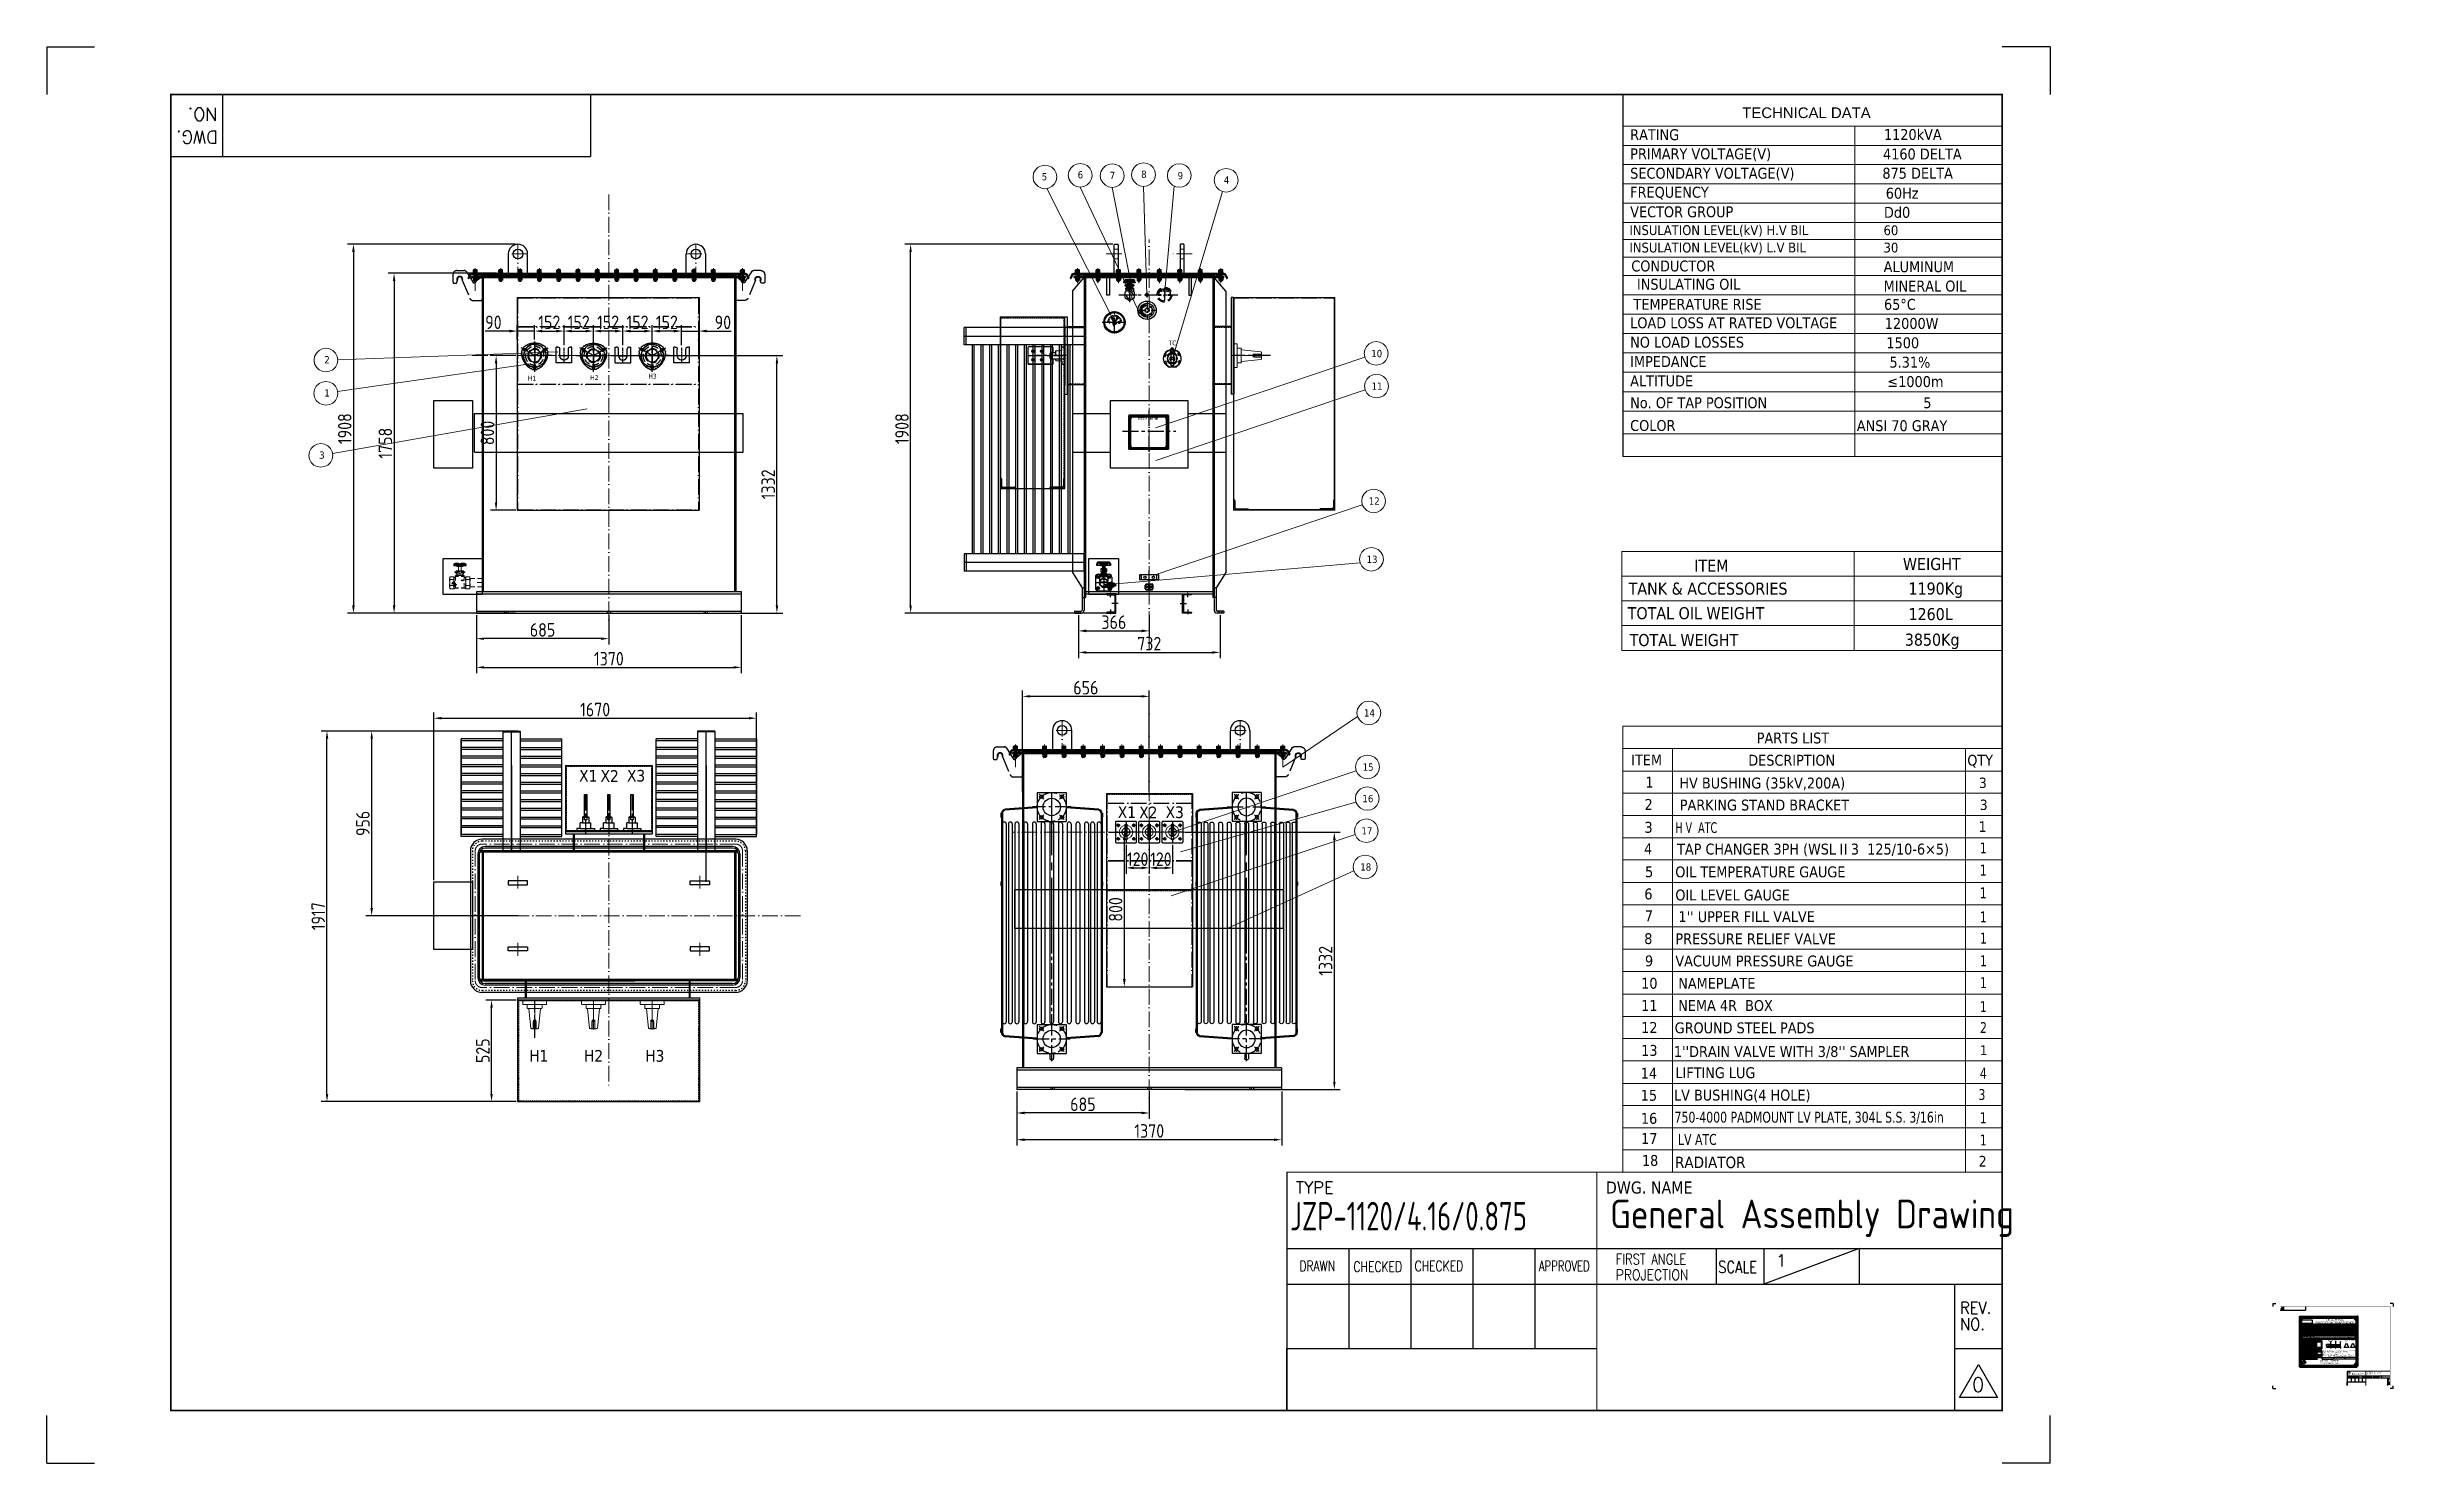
# Model space of a CAD drawing. Header units: millimetres. Extents: x 58520 to 122350, y -311274 to -166540.
# Drawn here: x 58520 to 70654, y -173866 to -166540 of the extents above; entities outside this region: 1.
import ezdxf
from ezdxf.enums import TextEntityAlignment as Align

# ---------------------------------------------------------------- set-up
doc = ezdxf.new("R2010")
doc.units = ezdxf.units.MM
doc.header["$LTSCALE"] = 13
for name, pattern in [('4 点画线', [9, 6.25, -1.25, 0.25, -1.25]), ('ACAD_ISO02W100', [15, 12, -3]), ('ACAD_ISO03W100', [1.18, 0.47, -0.71]), ('ACAD_ISO04W100', [30, 24, -3, 0, -3]), ('AM_ISO08W050x2', [9, 6, -0.75, 1.5, -0.75]), ('CENTER', [50.8, 31.75, -6.35, 6.35, -6.35]), ('CENTER2', [1.125, 0.75, -0.125, 0.125, -0.125]), ('CENTERX2', [101.6, 63.5, -12.7, 12.7, -12.7]), ('DASHED', [0.75, 0.5, -0.25]), ('EB_DASHDOT', [39, 30, -3, 3, -3]), ('HIDDEN', [9.525, 6.35, -3.175])]:
    doc.linetypes.add(name, pattern=pattern)
doc.layers.get('0').update_dxf_attribs({"color": 1, "linetype": 'CENTER'})
for name, color, linetype in [('1', 4, 'Continuous'), ('2', 3, 'Continuous'), ('2细线层', 4, 'Continuous'), ('3中心线层', 1, 'CENTER'), ('4', 2, 'HIDDEN'), ('4虚线层', 6, 'DASHED'), ('6文字层', 3, 'Continuous'), ('HYJ1', 6, 'ACAD_ISO04W100'), ('HYJ3', 4, 'Continuous'), ('RAHMEN05', 6, 'Continuous'), ('中心线', 1, 'CENTER2'), ('粗实线', 4, 'Continuous'), ('虚线', 6, 'HIDDEN')]:
    doc.layers.add(name, color=color, linetype=linetype)
for name, color, linetype, lineweight in [('1粗实线', 4, 'Continuous', 40), ('2细实线', 3, 'Continuous', 20), ('AM_7', 1, 'CENTERX2', 25), ('CAXA1', 1, 'EB_DASHDOT', 25), ('标注、文本', 3, 'Continuous', 25), ('铁心', 3, 'Continuous', 0)]:
    doc.layers.add(name, color=color, linetype=linetype, lineweight=lineweight)
doc.layers.add('paper', color=254, linetype='Continuous', plot=False)
doc.styles.add('11', font='')
doc.styles.add('Arial_txtstyle_2.50_0_0', font='arial.ttf')
doc.styles.add('Note Text (ANSI)', font='arial.ttf')
doc.styles.add('PDF Arial', font='arial.ttf')
doc.styles.add('ROMANS', font='romans.shx', dxfattribs={"bigfont": 'whgtxt.shx'})
doc.styles.get("Standard").update_dxf_attribs({"font": 'gbenor.shx', "bigfont": 'gbcbig.shx'})
doc.styles.add('Tahoma$001', font='tahoma.ttf', dxfattribs={"height": 2.159784})
doc.styles.add('Tahoma_txtstyle_28.93_0_0', font='tahoma.ttf')
doc.styles.add('Tahoma_txtstyle_30.40_0_0', font='tahoma.ttf')
doc.styles.add('Tahoma_txtstyle_30.51_0_0', font='tahoma.ttf')
doc.styles.add('宋体', font='', dxfattribs={"width": 0.6})
doc.styles.get('11').set_extended_font_data('FangSong_GB2312')
doc.styles.get('宋体').set_extended_font_data('Microsoft YaHei')
doc.dimstyles.new('1-15', dxfattribs={"dimscale": 20, "dimtxt": 3.5, "dimasz": 2, "dimexe": 1.5, "dimexo": 0.5, "dimgap": 0.5, "dimtad": 1, "dimtoh": 1, "dimdec": 1, "dimdsep": 46, "dimtxsty": 'Standard', "dimcen": 2.5, "dimclrd": 3, "dimclre": 3, "dimclrt": 3, "dimadec": 0, "dimazin": 2, "dimtfac": 1, "dimtdec": 1, "dimtmove": 0, "dimatfit": 2, "dimfxl": 1, "dimarcsym": 0})
picture_1 = doc.add_image_def('image1.png', size_in_pixel=(217, 79))

msp = doc.modelspace()

# ---------------------------------------------------------------- texts
at = {"layer": '1', "color": 4, "width": 0.8}
for height, p in [(148.005, (64949.49, -172662.91)), (8.8803, (70418.45, -173408.54))]:
    msp.add_text('JZP-1120/4.16/0.875', height=height, dxfattribs=at).set_placement(p)
at = {"layer": '1', "color": 4}
for s, height, p in [('General Assembly Drawing', 148.005, (66604.82, -172651.25)), ('NAME PLATE', 8.88, (70517.77, -173407.84))]:
    msp.add_text(s, height=height, dxfattribs=at).set_placement(p)
at = {"layer": '2', "style": 'ROMANS'}
for s, height, p in [('NO.', 66.602, (59402.16, -166855.6)), ('DWG.', 66.602, (59404.53, -166973.75)), ('DWG.', 3.996, (70085.75, -173067.19)), ('NO.', 3.996, (70085.61, -173060.1))]:
    msp.add_text(s, height=height, rotation=180, dxfattribs=at).set_placement(p)
for s, height, p in [('TYPE', 61.669, (64979.29, -172471.78)), ('1', 61.67, (67463.95, -172848.98)), ('TYPE', 3.7, (70420.24, -173397.08)), ('1', 3.7, (70569.32, -173419.71))]:
    msp.add_text(s, height=height, dxfattribs=at).set_placement(p)
for s, height, width, p in [('FIRST ANGLE', 54.2685, 0.8, (66633.87, -172838.04)), ('DRAWN', 54.269, 0.75, (64997.39, -172873.38)), ('CHECKED', 54.269, 0.75, (65277.39, -172876.82)), ('CHECKED', 54.269, 0.75, (65593.69, -172873.38)), ('APPROVED', 54.269, 0.7, (66236.66, -172873.38)), ('PROJECTION', 54.269, 0.86, (66633.87, -172919.37)), ('SCALE', 61.669, 0.8, (67164.1, -172882.76)), ('REV.', 61.669, 0.9, (68414.62, -173093.81)), ('NO.', 61.669, 0.9, (68414.62, -173177.91)), ('DRAWN', 3.256, 0.75, (70421.33, -173421.17)), ('CHECKED', 3.256, 0.75, (70438.13, -173421.38)), ('CHECKED', 3.256, 0.75, (70457.1, -173421.17)), ('APPROVED', 3.256, 0.7, (70495.68, -173421.17)), ('FIRST ANGLE', 3.2561, 0.8, (70519.51, -173419.05)), ('PROJECTION', 3.256, 0.86, (70519.51, -173423.93)), ('SCALE', 3.7, 0.8, (70551.33, -173421.73)), ('REV.', 3.7, 0.9, (70626.36, -173434.4)), ('NO.', 3.7, 0.9, (70626.36, -173439.44))]:
    msp.add_text(s, height=height, dxfattribs=dict(at, width=width)).set_placement(p)
at = {"layer": '2', "color": 0, "linetype": 'Continuous', "style": 'Arial_txtstyle_2.50_0_0'}
for s, height, p in [('H.V    ', 3.5, (70185.04, -173163.58)), ('VOLTAGE RATING', 4.5, (70186.04, -173155.17)), ('4160 DELTE kV', 3.5, (70197.55, -173163.61)), (' RATINGRATING', 4.5, (70254.85, -173155.17)), ('H.V    ', 3.5, (70257.94, -173163.6)), ('1120 kVA', 3.5, (70281.89, -173163.63)), ('TEMPERATURE RISE ', 4.5, (70320.16, -173155.17)), ('OIL', 3.5, (70321.6, -173163.6)), ('65%%DC', 3.5, (70362.66, -173163.63)), ('H.V   BIL', 3.5, (70394.04, -173163.6)), ('INSULATION LEVEL', 4.5, (70396.32, -173154.93)), ('60 kV', 3.5, (70440.85, -173163.18)), ('RATED FREQUENCY', 4.5, (70183.36, -173182.17)), ('CONDUCTOR        ALUMINUM', 3.5, (70184.32, -173212.75)), ('L.V', 3.5, (70185.14, -173169.57)), ('875 DELTE kV', 3.5, (70197.55, -173169.61)), ('60Hz', 3.5, (70201.72, -173190.6)), ('COOLING METHOD', 4.5, (70252.6, -173181.82)), ('L.V', 3.5, (70258.21, -173169.52)), ('ONAN', 3.5, (70268.24, -173190.35)), ('1120 kVA', 3.5, (70282.25, -173169.56)), (' MAXIMUM OPERATING PRESSURES OF LIQUID PRESERVATION SYSTEM ', 3.5, (70286.48, -173286.24)), ('WINDING', 3.5, (70321.7, -173169.52)), ('PHASE', 4.5, (70341.73, -173182.17)), ('THREE', 3.5, (70342.38, -173190.82)), ('65%%DC', 3.5, (70363.02, -173169.5)), ('%%% IMPEDANCE@85℃', 4.5, (70393.9, -173181.93)), ('L.V   BIL ', 3.5, (70394.27, -173169.52)), ('30 kV', 3.5, (70440.85, -173168.97)), ('LISTED', 2.64, (70186.85, -173356.45)), ('TANK DESIGNED FOR FULL VACUUM FILLING.', 3.5, (70287.5, -173298.9)), ('CHANGES 5 MM (0.2 IN) PER 10°C CHANGE IN LIQUID TEMPERATURE.', 3.5, (70287.53, -173317.53)), (' HIGHEST MANHOLE FLANGE AT 25°C IS 200 MM (7.9 IN). LIQUID LEVEL ', 3.5, (70286.15, -173311.14)), ('LIQUID LEVEL BELOW TOP SURFACE OF THE HIGHEST POINT OF THE ', 3.5, (70287.62, -173305.03)), (' 55 KPA (8 PSI) POSITIVE AND 21 KPA (-3 PSI) NEGATIVE.', 3.5, (70286.57, -173292.4))]:
    msp.add_text(s, height=height, dxfattribs=at).set_placement(p)
for s, height, p in [('SUBSTATION TRANSFORMER ', 10, (70355.38, -173140.04)), ('THREE PHASE ', 10, (70352.39, -173124.23)), ('VOLTS(V)', 3.5, (70194.2, -173235.56)), ('INSULATING OIL', 3.5, (70204, -173218.63)), ('TAP POSN', 3.5, (70220, -173235.56)), ('CONTAINS NO DETECTABLE LEVEL OF PCB (LESS THAN 2 PPM) AT THE TIME OF MANUFACTURE ', 3.5, (70342.32, -173219.25)), ('AMPS(A)', 3.5, (70245.38, -173235.56)), ('BETWEEN', 3.5, (70271.91, -173235.56)), ('MATERIAL', 4.5, (70310.37, -173200.44)), ('5.34 %%%', 3.5, (70405.32, -173188.46)), ('AT 1120 kVA', 3.5, (70437.03, -173188.46)), ('JIEZOU POWER', 9, (70324.16, -173337.22)), ('www.jiezoupower.com ', 7, (70326.73, -173349.49))]:
    msp.add_text(s, height=height, dxfattribs=at).set_placement(p, align=Align.MIDDLE)
for s, height, p in [('4368', 3.5, (70200.15, -173242.15)), ('4264', 3.5, (70200.19, -173248.15)), ('875', 3.5, (70197.38, -173271.59)), ('4056', 3.5, (70200.25, -173259.65)), ('4160', 3.5, (70200.44, -173253.65)), ('3952', 3.5, (70200.53, -173265.26)), ('4', 3.5, (70220.15, -173259.65)), ('3', 3.5, (70220.15, -173253.65)), ('5', 3.5, (70220.15, -173265.65)), ('1', 3.5, (70220.02, -173242.15)), ('2', 3.5, (70220.15, -173248.15)), ('148.04', 3.5, (70251.75, -173242.15)), ('151.65', 3.5, (70252.06, -173248.15)), ('155.44', 3.5, (70252.06, -173253.65)), ('159.43', 3.5, (70252.06, -173259.65)), ('163.62', 3.5, (70252.06, -173265.65)), ('739.01', 3.5, (70252.76, -173271.79)), ('HV', 3.5, (70275.27, -173256.65)), ('LV', 3.5, (70275.27, -173272.06)), ('CONNECTION DIAGRAM', 4.5, (70378.79, -173229.81)), ('PHASOR DIAGRAM', 4.5, (70458.86, -173229.82)), ('HV', 3.5, (70416.28, -173238.95)), ('LV', 3.5, (70447.46, -173239.59)), ('TANK AND FITTINGS', 3.5, (70231.58, -173300.64)), ('TOTAL WEIGHT', 3.5, (70219.95, -173314.54)), ('CORE AND COILS', 3.5, (70225.3, -173293.88)), ('LIQUID', 3.5, (70200.13, -173307.75)), (' 1120 kg', 3.5, (70254.46, -173307.64)), ('1520 kg', 3.5, (70254.46, -173293.32)), ('1190 kg', 3.5, (70254.46, -173300.32)), ('3850 kg', 3.5, (70255.08, -173314.51)), ('2620 lbs', 3.5, (70280.49, -173300.32)), ('1260 L', 3.5, (70277.15, -173307.64)), ('8480 lbs', 3.5, (70281.31, -173314.51)), ('3350 lbs', 3.5, (70281.9, -173293.49))]:
    msp.add_text(s, height=height, dxfattribs=at).set_placement(p, align=Align.MIDDLE_RIGHT)
at = {"layer": '2', "color": 0, "style": 'Note Text (ANSI)'}
for s, p in [('7', (70313.95, -173257.04)), ('5', (70316.7, -173257.15)), ('3', (70319.32, -173257.02)), ('2', (70322.15, -173256.89)), ('4', (70324.78, -173256.92)), ('6', (70327.27, -173257)), ('7', (70339.1, -173257.04)), ('5', (70341.85, -173257.15)), ('3', (70344.48, -173257.02)), ('2', (70346.96, -173256.89)), ('4', (70349.6, -173256.92)), ('6', (70352.09, -173257)), ('7', (70364.15, -173257.04)), ('5', (70366.9, -173257.15)), ('3', (70369.52, -173257.02)), ('2', (70372.23, -173256.89)), ('4', (70374.87, -173256.92)), ('6', (70377.36, -173257))]:
    msp.add_text(s, height=1.3, dxfattribs=at).set_placement(p, align=Align.MIDDLE)
for s, p in [('H1', (70330.15, -173239.63)), ('X1', (70330.79, -173272.22)), ('H2', (70354.84, -173240.32)), ('X2', (70355.55, -173272.22)), ('H3', (70379.06, -173240.16)), ('X3', (70381.38, -173272.25))]:
    msp.add_text(s, height=3, dxfattribs=at).set_placement(p, align=Align.RIGHT)
at = {"layer": '2', "color": 0, "style": '宋体'}
for s, p in [('H1', (70394.02, -173266.96)), ('H2', (70404.45, -173248.84)), ('H3', (70422.15, -173271.55)), ('X1', (70429.54, -173265.42)), ('X2', (70449.47, -173249.58)), ('X3', (70456.76, -173273.57))]:
    msp.add_text(s, height=3.134, dxfattribs=at).set_placement(p)
at = {"layer": '2', "color": 0, "linetype": 'Continuous', "style": 'Arial_txtstyle_2.50_0_0', "width": 0.85}
for s, p in [('APPLIED STANDARD.', (70181.65, -173324.29)), ('S/N : ', (70288.81, -173324.26)), ('PHONE: ', (70347.53, -173324.26)), ('DATE OF MFG: ', (70406.17, -173324.29))]:
    msp.add_text(s, height=4, dxfattribs=at).set_placement(p, align=Align.MIDDLE_LEFT)
at = {"layer": '2', "color": 4, "style": 'ROMANS'}
for height, p in [(74, (68476.77, -173497.39)), (4.44, (70630.09, -173458.61))]:
    msp.add_text('0', height=height, dxfattribs=at).set_placement(p)
at = {"layer": '4', "color": 4, "style": '11', "width": 0.6}
msp.add_text('SUBSTATI0N TRANSFORMER', height=9.8, dxfattribs=at).set_placement((64161.36, -168467.73))
at = {"layer": '4', "color": 0, "lineweight": -3, "style": 'Arial_txtstyle_2.50_0_0'}
msp.add_text('WEIGHT', height=2.88, dxfattribs=at).set_placement((70212.81, -173287.64))
at = {"layer": '标注、文本', "style": 'Tahoma$001'}
for s, p in [('H1', (61007.01, -168266.38)), ('H2', (61329.7, -168263.14)), ('H3', (61630.38, -168255.47))]:
    msp.add_text(s, height=25, dxfattribs=at).set_placement(p)
at = {"layer": '铁心'}
for s, height, style, p in [('TECHNICAL DATA', 55.2299, 'PDF Arial', (67288.1, -166908.19)), ('RATING', 56.398, 'Tahoma$001', (66708.41, -167022.09)), ('1120kVA', 56.398, 'Tahoma$001', (68020.94, -167021.24)), ('PRIMARY VOLTAGE(V)', 56.3976, 'Tahoma$001', (66708.41, -167121.37)), ('4160 DELTA ', 56.3976, 'Tahoma$001', (68016.02, -167122.32)), ('5', 37.59, 'Tahoma$001', (63664.71, -167229.94)), ('6', 37.59, 'Tahoma$001', (63850.64, -167220.21)), ('7', 37.59, 'Tahoma$001', (64016.72, -167223.04)), ('8', 37.59, 'Tahoma$001', (64179.2, -167217.83)), ('9', 37.59, 'Tahoma$001', (64367.95, -167224.63)), ('4', 37.59, 'Tahoma$001', (64606.86, -167246.88)), ('SECONDARY VOLTAGE(V)', 56.3976, 'Tahoma$001', (66708.41, -167221.61)), ('875 DELTA ', 56.398, 'Tahoma$001', (68012.92, -167221.61)), ('FREQUENCY', 56.398, 'Tahoma$001', (66708.41, -167319.95)), ('60Hz', 56.398, 'Tahoma$001', (68030.26, -167325.04)), ('VECTOR GROUP', 56.3976, 'Tahoma$001', (66708.41, -167421.13)), ('Dd0', 56.398, 'Tahoma$001', (68020.96, -167424.05)), ('CONDUCTOR', 56.398, 'Tahoma$001', (66714.22, -167701.38)), ('ALUMINUM', 56.398, 'Tahoma$001', (68019.38, -167705.07)), ('MINERAL OIL', 56.3976, 'Tahoma$001', (68019.38, -167805.3)), ('LOAD LOSS AT RATED VOLTAGE', 56.3976, 'Tahoma$001', (66708.41, -167995.44)), ('12000W', 56.398, 'Tahoma$001', (68025.34, -167998.64)), ('NO LOAD LOSSES', 56.3976, 'Tahoma$001', (66708.41, -168095.67)), ('1500', 56.398, 'Tahoma$001', (68033.67, -168098.87)), ('2', 37.59, 'Tahoma$001', (59954.23, -168177.22)), ('10', 37.589, 'Tahoma$001', (65369.3, -168144.91)), ('IMPEDANCE', 56.398, 'Tahoma$001', (66708.41, -168195.91)), ('5.31%%%', 56.398, 'Tahoma$001', (68049.44, -168199.11)), ('11', 37.589, 'Tahoma$001', (65371.09, -168313.65)), ('ALTITUDE', 56.398, 'Tahoma$001', (66708.41, -168296.14)), ('≤1000m', 56.398, 'Tahoma$001', (68038.79, -168299.34)), ('1', 37.59, 'Tahoma$001', (59953.87, -168349.29)), ('No. OF TAP POSITION', 56.3976, 'Tahoma$001', (66708.33, -168408.99)), ('5', 56.4, 'Tahoma$001', (68224.42, -168408.99)), ('COLOR', 56.398, 'Tahoma$001', (66708.33, -168526.6)), ('ANSI 70 GRAY ', 56.3976, 'Tahoma$001', (67880.75, -168527.76)), ('3', 37.59, 'Tahoma$001', (59927.66, -168670.39)), ('12', 37.589, 'Tahoma$001', (65356.59, -168908.19)), ('13', 37.589, 'Tahoma$001', (65344.99, -169209.63)), ('ITEM', 62.517, 'Tahoma_txtstyle_30.51_0_0', (67039.93, -169255.5)), ('TANK & ACCESSORIES', 62.517, 'Tahoma_txtstyle_30.51_0_0', (66700.43, -169373.45)), ('1190Kg', 62.517, 'Tahoma_txtstyle_30.51_0_0', (68147.51, -169373.11)), ('TOTAL OIL WEIGHT', 62.517, 'Tahoma_txtstyle_30.51_0_0', (66695.56, -169500.76)), ('1260L', 62.517, 'Tahoma_txtstyle_30.51_0_0', (68147.91, -169505.4)), ('TOTAL WEIGHT', 62.517, 'Tahoma_txtstyle_30.51_0_0', (66705.3, -169639.63)), ('3850Kg', 62.517, 'Tahoma_txtstyle_30.51_0_0', (68128.81, -169637.66)), ('14', 37.589, 'Tahoma$001', (65331.97, -170004.09)), ('PARTS LIST', 56.232, 'Tahoma_txtstyle_30.40_0_0', (67362.94, -170143.18)), ('15', 37.589, 'Tahoma$001', (65324.78, -170284.35)), ('ITEM', 56.232, 'Tahoma_txtstyle_30.40_0_0', (66713.8, -170256.82)), ('DESCRIPTION', 56.2319, 'Tahoma_txtstyle_30.40_0_0', (67319.41, -170258.25)), ('QTY', 55.984, 'Tahoma$001', (68452.29, -170257.99)), ('X1', 60.419, 'Tahoma_txtstyle_30.40_0_0', (61272.33, -170340.85)), ('X2', 60.419, 'Tahoma_txtstyle_30.40_0_0', (61383.1, -170341.91)), ('X3', 60.419, 'Tahoma_txtstyle_30.40_0_0', (61519.85, -170340.65)), ('1', 56.23, 'Tahoma_txtstyle_30.40_0_0', (66787.33, -170371.89)), (' HV BUSHING (35kV,200A)', 56.2319, 'Tahoma_txtstyle_30.40_0_0', (66942.14, -170376.12)), ('3', 53.5, 'Tahoma_txtstyle_28.93_0_0', (68512.44, -170373.56)), ('X1', 60.419, 'Tahoma_txtstyle_30.40_0_0', (64058.29, -170529.48)), ('X2', 60.419, 'Tahoma_txtstyle_30.40_0_0', (64169.06, -170530.53)), ('X3', 60.419, 'Tahoma_txtstyle_30.40_0_0', (64305.81, -170529.27)), ('16', 37.589, 'Tahoma$001', (65323.57, -170447.47)), ('2', 56.23, 'Tahoma_txtstyle_30.40_0_0', (66783.03, -170486.95)), ('PARKING STAND BRACKET', 56.2319, 'Tahoma_txtstyle_30.40_0_0', (66964.98, -170490.07)), ('3', 53.5, 'Tahoma$001', (68517.21, -170487.43)), ('17', 37.589, 'Tahoma$001', (65318.73, -170614.21)), ('3', 56.23, 'Tahoma_txtstyle_30.40_0_0', (66782.55, -170605.37)), ('1', 55.19, 'Tahoma$001', (68510.53, -170601.55)), ('4', 56.23, 'Tahoma_txtstyle_30.40_0_0', (66780.17, -170716.62)), ('TAP CHANGER 3PH (WSLⅡ3  125/10-6×5)', 56.2319, 'Tahoma_txtstyle_30.40_0_0', (66950.81, -170717.88)), ('18', 37.589, 'Tahoma$001', (65312.62, -170801.39)), ('5', 56.23, 'Tahoma_txtstyle_30.40_0_0', (66785.58, -170835.03)), ('OIL TEMPERATURE GAUGE ', 56.2319, 'Tahoma_txtstyle_30.40_0_0', (66941.73, -170835.73)), ('6', 56.23, 'Tahoma_txtstyle_30.40_0_0', (66781.69, -170950.1)), ('OIL LEVEL GAUGE ', 56.2319, 'Tahoma_txtstyle_30.40_0_0', (66942.14, -170955.4)), ('7', 56.23, 'Tahoma_txtstyle_30.40_0_0', (66784.1, -171063.73)), ("1'' UPPER FILL VALVE", 56.2319, 'Tahoma_txtstyle_30.40_0_0', (66958.3, -171067.35)), ('8', 56.23, 'Tahoma_txtstyle_30.40_0_0', (66781.11, -171181.19)), ('PRESSURE RELIEF VALVE', 56.2319, 'Tahoma_txtstyle_30.40_0_0', (66942.14, -171181.92)), ('9', 56.23, 'Tahoma_txtstyle_30.40_0_0', (66784.94, -171296.02)), ('VACUUM PRESSURE GAUGE ', 56.2319, 'Tahoma_txtstyle_30.40_0_0', (66942.14, -171296.74)), ('10', 56.232, 'Tahoma_txtstyle_30.40_0_0', (66765.36, -171412.05)), ('NAMEPLATE', 56.232, 'Tahoma_txtstyle_30.40_0_0', (66957.14, -171412.27)), ('11', 56.232, 'Tahoma_txtstyle_30.40_0_0', (66765.36, -171527.12)), ('12', 56.232, 'Tahoma_txtstyle_30.40_0_0', (66765.36, -171640.75)), ('NEMA 4R  BOX', 56.2319, 'Tahoma_txtstyle_30.40_0_0', (66957.14, -171527.34)), ('13', 56.232, 'Tahoma_txtstyle_30.40_0_0', (66765.36, -171759.4)), ('GROUND STEEL PADS', 56.2319, 'Tahoma_txtstyle_30.40_0_0', (66938.8, -171642.66)), ('1', 50.45, 'Tahoma$001', (68517.69, -171755.58)), ('H1', 60.419, 'Tahoma_txtstyle_30.40_0_0', (61013.92, -171789.69)), ('H2', 60.419, 'Tahoma_txtstyle_30.40_0_0', (61297.48, -171789.69)), ('H3', 60.419, 'Tahoma_txtstyle_30.40_0_0', (61614.12, -171789.69)), ('14', 56.232, 'Tahoma_txtstyle_30.40_0_0', (66763.22, -171877.62)), ("1''DRAIN VALVE WITH 3/8'' SAMPLER ", 56.2319, 'Tahoma_txtstyle_30.40_0_0', (66934.5, -171765.35)), ('LIFTING LUG', 56.2319, 'Tahoma_txtstyle_30.40_0_0', (66942.14, -171874.78)), ('15', 56.232, 'Tahoma_txtstyle_30.40_0_0', (66763.22, -171991.65)), ('LV BUSHING(4 HOLE)', 56.2319, 'Tahoma_txtstyle_30.40_0_0', (66935.11, -171990.49)), ('16', 56.232, 'Tahoma_txtstyle_30.40_0_0', (66764, -172111.03)), ('17', 56.232, 'Tahoma_txtstyle_30.40_0_0', (66765.05, -172215.06)), ('18', 56.232, 'Tahoma_txtstyle_30.40_0_0', (66769.31, -172328.63)), ('RADIATOR  ', 59.191, 'Tahoma_txtstyle_30.40_0_0', (66940.39, -172340)), ('2', 55.19, 'Tahoma$001', (68510.53, -172331.89)), ('DWG. NAME', 62.307, 'Tahoma_txtstyle_30.40_0_0', (66582.68, -172471.78)), ('DWG. NAME', 3.738, 'Tahoma_txtstyle_30.40_0_0', (70516.44, -173397.08))]:
    msp.add_text(s, height=height, dxfattribs=dict(at, style=style)).set_placement(p)
at = {"layer": '铁心', "lineweight": 13, "style": 'Tahoma$001'}
for s, height, p in [('INSULATION LEVEL(kV) H.V BIL', 50.7578, (66704.7, -167513.13)), ('INSULATION LEVEL(kV) L.V BIL', 50.7578, (66704.7, -167603.34)), ('60', 50.758, (68018.94, -167513.99)), ('30', 50.758, (68018.94, -167603.34))]:
    msp.add_text(s, height=height, dxfattribs=at).set_placement(p)
at = {"layer": '铁心', "style": 'Tahoma$001'}
for s, p in [('INSULATING OIL', (67010.69, -167767.7)), ('TEMPERATURE RISE ', (67067.49, -167871.54))]:
    msp.add_text(s, height=56.3976, dxfattribs=at).set_placement(p, align=Align.MIDDLE)
msp.add_text('65%%DC', height=56.398, dxfattribs=at).set_placement((68021.13, -167871.94), align=Align.MIDDLE_LEFT)
at = {"layer": '铁心', "style": 'Tahoma_txtstyle_30.40_0_0'}
for s, height, width, p in [('H V  ATC', 55, 0.76, (66942.14, -170606.15)), ('1', 56.23, 0.85, (68517.09, -170712.04)), ('1', 56.23, 0.85, (68516.79, -170826.84)), ('1', 56.23, 0.85, (68516.79, -170944.29)), ('1', 56.23, 0.85, (68517.01, -171068.78)), ('1', 56.23, 0.85, (68517.69, -171178.57)), ('1', 56.23, 0.85, (68517.69, -171295.78)), ('1', 56.23, 0.85, (68517.69, -171408.94)), ('2', 56.23, 0.85, (68517.69, -171641.23)), ('1', 56.23, 0.85, (68517.01, -171532.88)), ('4', 56.23, 0.85, (68517.01, -171877.61)), ('3', 56.23, 0.85, (68509.84, -171987.63)), ('750-4000 PADMOUNT LV PLATE, 304L S.S. 3/16in', 56.2319, 0.85, (66937.96, -172104.84)), ('1', 56.23, 0.85, (68517.01, -172107.75)), (' LV ATC', 56.232, 0.85, (66937.96, -172219.91)), ('1', 56.23, 0.85, (68517.01, -172222.82))]:
    msp.add_text(s, height=height, dxfattribs=dict(at, width=width)).set_placement(p)
at = {"layer": '铁心', "insert": (68119.1, -169183.51), "char_height": 62.517, "width": 740.2529, "attachment_point": 1, "style": 'Tahoma_txtstyle_30.51_0_0'}
msp.add_mtext('WEIGHT', dxfattribs=at)

# ---------------------------------------------------------------- blocks, each defined once
blk = doc.blocks.new('A$C56313BAA')
at = {"layer": '1', "color": 1, "linetype": 'CENTERX2', "lineweight": -3, "ltscale": 0.1}
for p, q in [((20, 88), (20, 110)), ((20, 23), (20, 0)), ((59, 55), (27, 55))]:
    blk.add_line(p, q, dxfattribs=at)
at = {"layer": '1'}
blk.add_lwpolyline([(0, 105), (0, 105, 0.414214), (5, 100), (38, 100, -0.414214), (43, 95), (43, 15, -0.414214), (38, 10), (5, 10, 0.414214), (0, 5), (0, 5), (48, 5), (48, 105)], format="xyb", close=True, dxfattribs=at)
blk = doc.blocks.new('A$C6AB6183F')
at = {"layer": '1', "color": 1, "linetype": 'CENTERX2', "lineweight": -3}
blk.add_line((50, 0), (50, 66), dxfattribs=at)
at = {"layer": '2细线层'}
for p, q in [((100, 44), (0, 44)), ((0, 44), (0, 19)), ((0, 19), (100, 19)), ((10, 19), (10, 44)), ((90, 19), (90, 44)), ((100, 19), (100, 44))]:
    blk.add_line(p, q, dxfattribs=at)
for centre in [(28, 31), (72, 31)]:
    blk.add_circle(centre, 6.35, dxfattribs=at)
blk = doc.blocks.new('A$C05A30194')
at = {"layer": '1粗实线', "lineweight": 50}
for p, q in [((0, 1.8), (0, 10.6)), ((1.8, 12.3), (14.8, 12.3)), ((16.6, 1.8), (16.6, 10.5)), ((1.8, 0), (14.8, 0))]:
    blk.add_line(p, q, dxfattribs=at)
for centre, radius in [((2.2, 6.2), 0.675), ((8.3, 6.2), 2.25), ((14.3, 6.2), 0.675)]:
    blk.add_circle(centre, radius, dxfattribs=at)
for centre, radius, start, end in [((1.8, 10.5), 1.8, 89.1938, 179.1938), ((1.8, 1.8), 1.8, 180.8062, 270.8062), ((14.7, 10.4), 1.9, 1.5383, 87.387), ((14.7, 1.9), 1.9, 272.613, 358.4617)]:
    blk.add_arc(centre, radius, start, end, dxfattribs=at)
at = {"layer": '3中心线层', "lineweight": -3}
for p, q in [((2.2, 4.9), (2.2, 7.5)), ((14.3, 4.9), (14.3, 7.4))]:
    blk.add_line(p, q, dxfattribs=at)
blk = doc.blocks.new('1.03')
at = {"layer": '虚线'}
for p, q in [((3402, 19085), (3402, 19045)), ((3422, 19105), (3459, 19105)), ((3422, 19045), (3425, 19056)), ((3449, 19056), (3489, 18962)), ((3471, 19098), (3505, 19046)), ((3524, 19053), (3552, 19075)), ((3407, 19040), (3417, 19040)), ((3507, 18950), (3547, 18950))]:
    blk.add_line(p, q, dxfattribs=at)
for centre, radius, start, end in [((3422, 19085), 20, 90.054, 180.054), ((3437, 19060), 15, 333.1721, 209.7607), ((3437, 19060), 12.5, 343.7938, 196.2874), ((3459, 19090), 15, 32.9123, 90.054), ((3529, 19045), 10, 120.0506, 172.7033), ((3407, 19045), 5, 180.054, 270.054), ((3417, 19045), 5, 270.054, 0.054), ((3507, 18970), 20, 202.8444, 270.054), ((3512, 19050), 9.24, 178.4593, 1.6487), ((3512, 19050), 8, 206.5132, 332.3392), ((3547, 18955), 5, 270.054, 0.054)]:
    blk.add_arc(centre, radius, start, end, dxfattribs=at)
blk = doc.blocks.new('0.020')
at = {"layer": '中心线', "ltscale": 2}
for p, q in [((13589, 16536), (13634, 16536)), ((13611, 16499), (13611, 16581))]:
    blk.add_line(p, q, dxfattribs=at)
at = {"layer": '粗实线', "lineweight": 30}
for p, q in [((13571, 16499), (13571, 16581)), ((13571, 16581), (13579, 16581)), ((13589, 16536), (13589, 16571)), ((13634, 16536), (13634, 16571)), ((13644, 16581), (13652, 16581)), ((13652, 16499), (13652, 16581)), ((13571, 16499), (13652, 16499))]:
    blk.add_line(p, q, dxfattribs=at)
for centre, radius, start, end in [((13579, 16571), 10, 0, 90), ((13611, 16536), 22.5, 180, 0), ((13644, 16571), 10, 90, 180)]:
    blk.add_arc(centre, radius, start, end, dxfattribs=at)
blk = doc.blocks.new('A$C712F3155')
at = {"layer": '1', "color": 1, "linetype": 'CENTERX2', "lineweight": -3, "ltscale": 0.1}
for p, q in [((90, 84), (20, 125)), ((90, 0), (90, 157)), ((90, 130), (90, 35)), ((90, 84), (160, 125)), ((0, 84), (159, 84))]:
    blk.add_line(p, q, dxfattribs=at)
blk.add_circle((90, 84), 59, dxfattribs=at)
at = {"layer": '2细线层'}
for centre in [(39, 114), (90, 25), (141, 114)]:
    blk.add_circle(centre, 5, dxfattribs=at)
at = {"layer": '标注、文本'}
for centre in [(39, 114), (90, 25), (141, 114)]:
    blk.add_arc(centre, 5.5, 242.6715, 150, dxfattribs=at)
at = {"layer": '粗实线'}
blk.add_circle((90, 84), 32.5, dxfattribs=at)
blk = doc.blocks.new('A$C03F92070')
at = {"layer": '4虚线层', "ltscale": 5}
for p, q in [((16, 95), (11, 98)), ((16, 108), (22, 104)), ((23, 71), (112, 71)), ((62, 9), (62, 15)), ((68, 40), (68, 116)), ((73, 15), (73, 9)), ((114, 104), (119, 108)), ((125, 98), (119, 95))]:
    blk.add_line(p, q, dxfattribs=at)
for radius in [57.5, 48, 36, 32.5]:
    blk.add_circle((68, 71), radius, dxfattribs=at)
at = {"layer": '4虚线层', "ltscale": 5, "extrusion": (0, 0, -1)}
for centre, radius, start, end in [((-69, 46), 90, 55.4521, 61.3818), ((-69, 46), 90, 64.9245, 71.0219), ((-62, 65), 70, 71.0219, 87.9453), ((-68, -88), 224, 87.9453, 92.0547), ((-73, 65), 70, 92.0547, 108.9781), ((-67, 46), 90, 108.9781, 115.0755), ((-67, 46), 90, 118.6182, 124.5479), ((-90, 83), 90, 358.6182, 4.5479), ((-90, 83), 90, 349.4672, 355.0755), ((-68, 71), 71.5, 20.9645, 39.0355), ((-90, 83), 90, 7.7657, 8.9169), ((-70, 79), 70, 331.9245, 349.4672), ((-206, 152), 224, 327.6503, 331.9245), ((-69, 46), 90, 51.0831, 52.2343), ((-76, 70), 70, 310.1708, 327.6503), ((-89, 85), 90, 304.9245, 310.1708), ((-89, 85), 90, 295.4521, 301.3818), ((-89, 85), 90, 291.0831, 292.2343), ((-68, 71), 71.5, 260.9645, 279.0355), ((-47, 85), 90, 247.7657, 248.9169), ((-47, 85), 90, 238.6182, 244.5479), ((-47, 85), 90, 233.0262, 235.0755), ((-59, 69), 70, 212.3568, 233.0262), ((71, 151), 224, 207.2178, 212.3568), ((-67, 46), 90, 127.7657, 128.9169), ((-68, 71), 71.5, 140.9645, 159.0355), ((-66, 81), 70, 186.6023, 207.2178), ((-46, 83), 90, 171.0831, 172.2343), ((-46, 83), 90, 175.4521, 181.3818), ((-46, 83), 90, 184.9245, 186.6023)]:
    blk.add_arc(centre, radius, start, end, dxfattribs=at)
at = {"layer": '4虚线层', "ltscale": 5}
for centre, start, end in [((14, 103), 60, 240), ((19, 100), 240, 60), ((68, 15), 0, 180), ((68, 9), 180, 0), ((116, 100), 120, 300), ((122, 103), 300, 120)]:
    blk.add_arc(centre, 5.5, start, end, dxfattribs=at)
for points, knots in [([(31, 128), (31, 128), (31, 128), (31, 128), (31, 128), (31, 128), (30, 128), (30, 128), (30, 128), (30, 128), (30, 127), (29, 127), (29, 127), (29, 127), (28, 127), (28, 127), (28, 127), (27, 126), (27, 126), (27, 126), (27, 126), (26, 126), (26, 126), (26, 126), (26, 126), (26, 125), (26, 125), (26, 125), (26, 125), (26, 125), (26, 125), (26, 125)], [0, 0, 0, 0, 0.043819, 0.043819, 0.119878, 0.119878, 0.195937, 0.195937, 0.271996, 0.271996, 0.348055, 0.348055, 0.424114, 0.424114, 0.500173, 0.500173, 0.576231, 0.576231, 0.65229, 0.65229, 0.728349, 0.728349, 0.804408, 0.804408, 0.880467, 0.880467, 0.956526, 0.956526, 0.994556, 0.994556, 1, 1, 1, 1]), ([(31, 128), (31, 128), (31, 128), (30, 128), (30, 128), (30, 128), (30, 128), (30, 127), (30, 127), (30, 127), (30, 127), (30, 127), (30, 127), (29, 126), (29, 126), (29, 126), (29, 126), (28, 126), (28, 126), (28, 126), (27, 126), (27, 126), (27, 126), (27, 126), (26, 126), (26, 126), (26, 126), (26, 125)], [0, 0, 0, 0, 0.0625, 0.0625, 0.125, 0.125, 0.1875, 0.1875, 0.25, 0.25, 0.3125, 0.3125, 0.375, 0.375, 0.4375, 0.4375, 0.5, 0.5, 0.625, 0.625, 0.75, 0.75, 0.8125, 0.8125, 0.875, 0.875, 1, 1, 1, 1]), ([(110, 125), (110, 125), (110, 125), (110, 125), (110, 125), (110, 125), (110, 125), (110, 126), (110, 126), (109, 126), (109, 126), (109, 126), (109, 126), (108, 126), (108, 126), (108, 127), (108, 127), (107, 127), (107, 127), (107, 127), (107, 127), (106, 127), (106, 128), (106, 128), (106, 128), (105, 128), (105, 128), (105, 128), (105, 128), (105, 128), (105, 128), (105, 128), (105, 128), (105, 128)], [0, 0, 0, 0, 0.005743, 0.005743, 0.043766, 0.043766, 0.119813, 0.119813, 0.195859, 0.195859, 0.271906, 0.271906, 0.347952, 0.347952, 0.423999, 0.423999, 0.500046, 0.500046, 0.576092, 0.576092, 0.652139, 0.652139, 0.728185, 0.728185, 0.804232, 0.804232, 0.880279, 0.880279, 0.956325, 0.956325, 0.994349, 0.994349, 1, 1, 1, 1]), ([(110, 125), (110, 126), (110, 126), (110, 126), (110, 126), (109, 126), (109, 126), (108, 126), (108, 126), (108, 126), (107, 126), (107, 126), (107, 126), (107, 126), (106, 126), (106, 127), (106, 127), (106, 127), (106, 127), (106, 127), (106, 127), (105, 128), (105, 128), (105, 128), (105, 128), (105, 128), (105, 128), (105, 128)], [0, 0, 0, 0, 0.0625, 0.0625, 0.125, 0.125, 0.25, 0.25, 0.375, 0.375, 0.5, 0.5, 0.5625, 0.5625, 0.625, 0.625, 0.6875, 0.6875, 0.75, 0.75, 0.8125, 0.8125, 0.875, 0.875, 0.9375, 0.9375, 1, 1, 1, 1]), ([(1, 93), (1, 93), (0, 93), (0, 92), (0, 92), (0, 92), (0, 92), (0, 92), (0, 91), (0, 91), (0, 91), (0, 90), (0, 90), (0, 90)], [0, 0, 0, 0, 0.05466, 0.108897, 0.162889, 0.216817, 0.270864, 0.325211, 0.488741, 0.649833, 0.813717, 0.974388, 1, 1, 1, 1]), ([(0, 81), (0, 81), (0, 81), (0, 81), (0, 81), (0, 81), (0, 81), (0, 81), (0, 81), (0, 80), (0, 80), (0, 80), (0, 80), (0, 79), (0, 79), (0, 79), (0, 78), (0, 78), (0, 78), (0, 77), (0, 77), (0, 77), (0, 76), (0, 76), (0, 76), (0, 76), (0, 76), (0, 75), (0, 75), (0, 75), (0, 75), (0, 75), (0, 75), (0, 75)], [0, 0, 0, 0, 0.005743, 0.005743, 0.043766, 0.043766, 0.119813, 0.119813, 0.195859, 0.195859, 0.271906, 0.271906, 0.347952, 0.347952, 0.423999, 0.423999, 0.500046, 0.500046, 0.576092, 0.576092, 0.652139, 0.652139, 0.728185, 0.728185, 0.804232, 0.804232, 0.880279, 0.880279, 0.956325, 0.956325, 0.994349, 0.994349, 1, 1, 1, 1]), ([(0, 81), (0, 81), (0, 81), (0, 81), (0, 81), (0, 80), (0, 80), (0, 79), (1, 79), (1, 79), (1, 78), (1, 78), (1, 78), (1, 78), (1, 77), (1, 77), (1, 77), (1, 77), (1, 77), (1, 76), (1, 76), (1, 76), (0, 76), (0, 76), (0, 76), (0, 76), (0, 75), (0, 75)], [0, 0, 0, 0, 0.0625, 0.0625, 0.125, 0.125, 0.25, 0.25, 0.375, 0.375, 0.5, 0.5, 0.5625, 0.5625, 0.625, 0.625, 0.6875, 0.6875, 0.75, 0.75, 0.8125, 0.8125, 0.875, 0.875, 0.9375, 0.9375, 1, 1, 1, 1]), ([(1, 95), (1, 95), (1, 95), (1, 94), (1, 94), (1, 94), (1, 94)], [0, 0, 0, 0, 0.248829, 0.498052, 0.748251, 1, 1, 1, 1]), ([(1, 95), (1, 95), (1, 95), (1, 95), (1, 95), (1, 95), (1, 95)], [0, 0, 0, 0, 0.190297, 0.457484, 0.727058, 1, 1, 1, 1]), ([(1, 94), (1, 94), (1, 94), (1, 94), (1, 94), (1, 94), (1, 93), (1, 93), (1, 93), (1, 93), (1, 93), (1, 93)], [0, 0, 0, 0, 0.111498, 0.221956, 0.331773, 0.441359, 0.551122, 0.661472, 0.77281, 0.885527, 1, 1, 1, 1]), ([(15, 118), (15, 118), (14, 118), (14, 118), (14, 118), (14, 118), (14, 118)], [0, 0, 0, 0, 0.251749, 0.501948, 0.751171, 1, 1, 1, 1]), ([(14, 118), (14, 118), (14, 118), (14, 118), (14, 118), (14, 118), (14, 118)], [0, 0, 0, 0, 0.251777, 0.501943, 0.751136, 1, 1, 1, 1]), ([(14, 118), (14, 118), (14, 118), (14, 118), (14, 118), (14, 118), (14, 118)], [0, 0, 0, 0, 0.272943, 0.542517, 0.809704, 1, 1, 1, 1]), ([(16, 119), (16, 119), (16, 119), (15, 119), (15, 119), (15, 119), (15, 119), (15, 119), (15, 118), (15, 118), (15, 118), (15, 118)], [0, 0, 0, 0, 0.114473, 0.22719, 0.338528, 0.448878, 0.558641, 0.668227, 0.778044, 0.888502, 1, 1, 1, 1]), ([(18, 121), (18, 121), (18, 121), (18, 120), (17, 120), (17, 120), (17, 120), (16, 120), (16, 119), (16, 119), (16, 119)], [0, 0, 0, 0, 0.026865, 0.187364, 0.351072, 0.511786, 0.674931, 0.783277, 0.891149, 1, 1, 1, 1]), ([(37, 11), (37, 11), (37, 11), (37, 11), (37, 11), (38, 11), (38, 11), (38, 11), (38, 11), (38, 10), (39, 10), (39, 10), (39, 10), (39, 10), (40, 10), (40, 9), (40, 9), (41, 9), (41, 9), (41, 9), (41, 9), (42, 8), (42, 8), (42, 8), (42, 8), (42, 8), (42, 8), (42, 8), (42, 8), (42, 8), (42, 8), (42, 8)], [0, 0, 0, 0, 0.043819, 0.043819, 0.119878, 0.119878, 0.195937, 0.195937, 0.271996, 0.271996, 0.348055, 0.348055, 0.424114, 0.424114, 0.500173, 0.500173, 0.576231, 0.576231, 0.65229, 0.65229, 0.728349, 0.728349, 0.804408, 0.804408, 0.880467, 0.880467, 0.956526, 0.956526, 0.994556, 0.994556, 1, 1, 1, 1]), ([(37, 11), (38, 11), (38, 11), (38, 11), (38, 11), (38, 11), (38, 11), (38, 11), (38, 11), (39, 11), (39, 11), (39, 11), (39, 11), (40, 11), (40, 11), (40, 10), (40, 10), (40, 10), (41, 10), (41, 9), (41, 9), (41, 9), (41, 9), (42, 9), (42, 8), (42, 8), (42, 8), (42, 8)], [0, 0, 0, 0, 0.0625, 0.0625, 0.125, 0.125, 0.1875, 0.1875, 0.25, 0.25, 0.3125, 0.3125, 0.375, 0.375, 0.4375, 0.4375, 0.5, 0.5, 0.625, 0.625, 0.75, 0.75, 0.8125, 0.8125, 0.875, 0.875, 1, 1, 1, 1]), ([(50, 4), (50, 4), (50, 4), (51, 3), (51, 3), (51, 3), (52, 3), (52, 3), (52, 3), (53, 3), (53, 3)], [0, 0, 0, 0, 0.026866, 0.187364, 0.351073, 0.511786, 0.674931, 0.783277, 0.891149, 1, 1, 1, 1]), ([(53, 3), (53, 3), (53, 2), (53, 2), (53, 2), (53, 2), (53, 2), (54, 2), (54, 2), (54, 2), (54, 2), (54, 2)], [0, 0, 0, 0, 0.114473, 0.22719, 0.338528, 0.448878, 0.558641, 0.668227, 0.778044, 0.888502, 1, 1, 1, 1]), ([(54, 2), (54, 2), (54, 2), (54, 2), (54, 2), (54, 2), (54, 2)], [0, 0, 0, 0, 0.251749, 0.501948, 0.751171, 1, 1, 1, 1]), ([(54, 2), (54, 2), (54, 2), (55, 2), (55, 2), (55, 2), (55, 2)], [0, 0, 0, 0, 0.251777, 0.501943, 0.751136, 1, 1, 1, 1]), ([(55, 2), (55, 2), (55, 2), (55, 2), (55, 2), (55, 2), (55, 2)], [0, 0, 0, 0, 0.272943, 0.542518, 0.809705, 1, 1, 1, 1]), ([(81, 2), (81, 2), (81, 2), (82, 2), (82, 2), (82, 2), (82, 2)], [0, 0, 0, 0, 0.248829, 0.498052, 0.748251, 1, 1, 1, 1]), ([(81, 2), (81, 2), (81, 2), (81, 2), (81, 2), (81, 2), (81, 2)], [0, 0, 0, 0, 0.248864, 0.498057, 0.748223, 1, 1, 1, 1]), ([(81, 2), (81, 2), (81, 2), (81, 2), (81, 2), (81, 2), (81, 2)], [0, 0, 0, 0, 0.190295, 0.457482, 0.727057, 1, 1, 1, 1]), ([(82, 2), (82, 2), (82, 2), (82, 2), (82, 2), (82, 2), (82, 2), (83, 2), (83, 2), (83, 2), (83, 3), (83, 3)], [0, 0, 0, 0, 0.111498, 0.221956, 0.331773, 0.441359, 0.551122, 0.661472, 0.77281, 0.885527, 1, 1, 1, 1]), ([(83, 3), (83, 3), (83, 3), (83, 3), (84, 3), (84, 3), (84, 3), (84, 3), (84, 3), (85, 3), (85, 3), (85, 4), (85, 4), (85, 4)], [0, 0, 0, 0, 0.05466, 0.108897, 0.162889, 0.216817, 0.270864, 0.325211, 0.488741, 0.649834, 0.813718, 0.974389, 1, 1, 1, 1]), ([(93, 8), (93, 8), (93, 8), (93, 8), (93, 8), (93, 8), (94, 8), (94, 8), (94, 8), (94, 8), (94, 8), (95, 9), (95, 9), (95, 9), (95, 9), (96, 9), (96, 9), (96, 10), (96, 10), (97, 10), (97, 10), (97, 10), (97, 10), (98, 11), (98, 11), (98, 11), (98, 11), (98, 11), (98, 11), (98, 11), (98, 11), (98, 11), (98, 11), (98, 11)], [0, 0, 0, 0, 0.005743, 0.005743, 0.043766, 0.043766, 0.119813, 0.119813, 0.195859, 0.195859, 0.271906, 0.271906, 0.347952, 0.347952, 0.423999, 0.423999, 0.500046, 0.500046, 0.576092, 0.576092, 0.652139, 0.652139, 0.728185, 0.728185, 0.804232, 0.804232, 0.880279, 0.880279, 0.956325, 0.956325, 0.994349, 0.994349, 1, 1, 1, 1]), ([(94, 8), (94, 8), (94, 8), (94, 8), (94, 8), (94, 9), (94, 9), (95, 9), (95, 9), (95, 10), (95, 10), (96, 10), (96, 10), (96, 11), (96, 11), (96, 11), (97, 11), (97, 11), (97, 11), (97, 11), (97, 11), (98, 11), (98, 11), (98, 11), (98, 11), (98, 11), (98, 11), (98, 11)], [0, 0, 0, 0, 0.0625, 0.0625, 0.125, 0.125, 0.25, 0.25, 0.375, 0.375, 0.5, 0.5, 0.5625, 0.5625, 0.625, 0.625, 0.6875, 0.6875, 0.75, 0.75, 0.8125, 0.8125, 0.875, 0.875, 0.9375, 0.9375, 1, 1, 1, 1]), ([(120, 119), (120, 119), (120, 119), (120, 119), (120, 119), (119, 120), (119, 120), (119, 120), (119, 120), (118, 120), (118, 120), (118, 121), (118, 121), (118, 121)], [0, 0, 0, 0, 0.05466, 0.108896, 0.162888, 0.216817, 0.270864, 0.325211, 0.488741, 0.649833, 0.813717, 0.974388, 1, 1, 1, 1]), ([(121, 118), (121, 118), (121, 118), (121, 118), (121, 119), (121, 119), (121, 119), (120, 119), (120, 119), (120, 119), (120, 119), (120, 119)], [0, 0, 0, 0, 0.111498, 0.221956, 0.331773, 0.441359, 0.551122, 0.661472, 0.77281, 0.885527, 1, 1, 1, 1]), ([(121, 118), (121, 118), (121, 118), (121, 118), (121, 118), (121, 118), (121, 118)], [0, 0, 0, 0, 0.248829, 0.498052, 0.748251, 1, 1, 1, 1]), ([(122, 118), (122, 118), (122, 118), (122, 118), (122, 118), (122, 118), (121, 118)], [0, 0, 0, 0, 0.248864, 0.498057, 0.748223, 1, 1, 1, 1]), ([(122, 118), (122, 118), (122, 118), (122, 118), (122, 118), (122, 118), (122, 118)], [0, 0, 0, 0, 0.190293, 0.457482, 0.727057, 1, 1, 1, 1]), ([(135, 95), (135, 95), (135, 95), (135, 95), (135, 95), (135, 95), (135, 95)], [0, 0, 0, 0, 0.272943, 0.542517, 0.809704, 1, 1, 1, 1]), ([(135, 95), (135, 95), (135, 95), (135, 95), (135, 95), (135, 95), (135, 95)], [0, 0, 0, 0, 0.251777, 0.501943, 0.751136, 1, 1, 1, 1]), ([(135, 94), (135, 94), (135, 94), (135, 94), (135, 95), (135, 95), (135, 95)], [0, 0, 0, 0, 0.251749, 0.501948, 0.751171, 1, 1, 1, 1]), ([(135, 93), (135, 93), (135, 93), (135, 93), (135, 93), (135, 93), (135, 94), (135, 94), (135, 94), (135, 94), (135, 94), (135, 94)], [0, 0, 0, 0, 0.114473, 0.22719, 0.338528, 0.448878, 0.558641, 0.668227, 0.778044, 0.888502, 1, 1, 1, 1]), ([(135, 90), (135, 90), (135, 90), (135, 91), (135, 91), (135, 91), (135, 92), (135, 92), (135, 92), (135, 93), (135, 93)], [0, 0, 0, 0, 0.026865, 0.187364, 0.351073, 0.511786, 0.674931, 0.783277, 0.891149, 1, 1, 1, 1]), ([(135, 75), (135, 75), (135, 75), (135, 75), (135, 75), (135, 76), (135, 76), (135, 76), (135, 76), (135, 77), (135, 77), (136, 77), (136, 77), (136, 78), (136, 78), (136, 78), (136, 79), (136, 79), (136, 79), (136, 80), (136, 80), (136, 80), (136, 80), (136, 81), (136, 81), (136, 81), (136, 81), (136, 81), (136, 81), (136, 81), (136, 81), (136, 81)], [0, 0, 0, 0, 0.043819, 0.043819, 0.119878, 0.119878, 0.195937, 0.195937, 0.271996, 0.271996, 0.348055, 0.348055, 0.424114, 0.424114, 0.500173, 0.500173, 0.576232, 0.576232, 0.65229, 0.65229, 0.728349, 0.728349, 0.804408, 0.804408, 0.880467, 0.880467, 0.956526, 0.956526, 0.994556, 0.994556, 1, 1, 1, 1]), ([(135, 75), (135, 75), (135, 76), (135, 76), (135, 76), (135, 76), (135, 76), (135, 76), (135, 76), (135, 77), (135, 77), (135, 77), (135, 77), (135, 77), (135, 78), (135, 78), (135, 78), (135, 78), (135, 79), (135, 79), (135, 79), (135, 80), (135, 80), (135, 80), (136, 80), (136, 81), (136, 81), (136, 81)], [0, 0, 0, 0, 0.0625, 0.0625, 0.125, 0.125, 0.1875, 0.1875, 0.25, 0.25, 0.3125, 0.3125, 0.375, 0.375, 0.4375, 0.4375, 0.5, 0.5, 0.625, 0.625, 0.75, 0.75, 0.8125, 0.8125, 0.875, 0.875, 1, 1, 1, 1])]:
    blk.add_open_spline(points, degree=3, knots=knots, dxfattribs=at)
blk.add_open_spline([(1, 95), (1, 95), (1, 95), (1, 95)], degree=3, dxfattribs=at)
blk = doc.blocks.new('A$C27D37FBA')
at = {"layer": '1', "color": 1, "linetype": 'CENTERX2', "lineweight": -3, "ltscale": 0.1}
for p, q in [((0, 37), (87, 37)), ((43, 74), (43, 0))]:
    blk.add_line(p, q, dxfattribs=at)
at = {"layer": '粗实线', "lineweight": 30}
for points in [[(72, 103), (72, 100), (14, 100), (14, 103)], [(62, 103), (72, 103), (72, 100), (14, 100), (14, 103), (25, 103)], [(22, 114), (19, 113), (16, 110)], [(22, 113), (19, 111), (16, 110)], [(22, 111), (20, 110), (19, 108)], [(22, 110), (20, 110), (19, 108)], [(34, 114), (31, 114), (26, 111), (25, 107)], [(25, 37), (28, 28), (34, 20), (43, 19), (45, 19)], [(26, 88), (26, 92), (60, 92), (60, 88)], [(60, 84), (60, 77), (26, 77), (26, 84)], [(26, 37), (28, 28), (34, 22), (43, 20), (51, 22)], [(31, 111), (30, 110), (28, 107)], [(31, 110), (30, 110), (28, 107)], [(28, 100), (28, 107), (28, 103)], [(28, 103), (59, 103)], [(34, 107), (34, 110), (33, 111)], [(34, 107), (33, 110)], [(37, 107), (36, 113), (34, 114)], [(34, 110), (34, 111)], [(60, 37), (57, 45), (51, 51), (43, 54), (34, 51)], [(60, 34), (62, 37), (59, 46), (52, 52), (43, 55)], [(49, 107), (51, 113), (51, 114)], [(54, 111), (52, 111), (52, 110), (52, 107)], [(54, 110), (52, 110)], [(62, 107), (59, 111), (54, 114)], [(59, 107), (57, 110), (54, 111)], [(59, 107), (57, 110), (54, 110)], [(59, 100), (59, 107), (59, 103)], [(60, 37), (60, 39)], [(71, 110), (68, 113), (65, 114)], [(69, 110), (68, 111), (65, 113)], [(68, 108), (66, 110), (65, 111)], [(68, 108), (66, 110), (65, 110)]]:
    blk.add_lwpolyline(points, dxfattribs=at)
for points in [[(19, 51), (19, 23), (43, 8), (68, 23), (68, 51), (43, 65)], [(66, 88), (66, 86), (20, 86), (20, 88)], [(66, 86), (66, 84), (20, 84), (20, 86)], [(63, 71), (63, 66), (23, 66), (23, 71)], [(55, 100), (55, 97), (30, 97), (30, 100)], [(55, 77), (55, 71), (30, 71), (30, 77)], [(49, 97), (49, 92), (37, 92), (37, 97)]]:
    blk.add_lwpolyline(points, close=True, dxfattribs=at)
for points in [[(14, 103), (14, 103), (16, 110), (16, 110)], [(14, 103), (14, 103), (16, 110), (16, 110)], [(16, 103), (16, 103), (19, 108), (19, 108)], [(17, 103), (17, 103), (19, 108), (19, 108)], [(25, 103), (25, 103), (17, 103), (17, 103)], [(19, 107), (19, 107), (25, 107), (25, 107)], [(20, 117), (20, 117), (68, 117), (68, 117)], [(22, 114), (22, 114), (65, 114), (65, 114)], [(22, 113), (22, 113), (28, 113), (28, 113)], [(22, 111), (22, 111), (26, 111), (26, 111)], [(22, 110), (22, 110), (26, 110), (26, 110)], [(23, 66), (23, 66), (23, 54), (23, 54)], [(25, 107), (25, 107), (25, 100), (25, 100)], [(25, 103), (25, 103), (28, 103), (28, 103)], [(28, 107), (28, 107), (59, 107), (59, 107)], [(59, 103), (59, 103), (28, 103), (28, 103)], [(30, 92), (30, 92), (30, 88), (30, 88)], [(30, 84), (30, 84), (30, 77), (30, 77)], [(31, 111), (31, 111), (33, 111), (33, 111)], [(31, 110), (31, 110), (33, 110), (33, 110)], [(34, 71), (34, 71), (34, 66), (34, 66)], [(36, 71), (36, 71), (36, 66), (36, 66)], [(40, 114), (40, 114), (40, 100), (40, 100)], [(40, 92), (40, 92), (40, 88), (40, 88)], [(40, 84), (40, 84), (40, 77), (40, 77)], [(45, 92), (45, 92), (45, 88), (45, 88)], [(45, 84), (45, 84), (45, 77), (45, 77)], [(46, 114), (46, 114), (46, 100), (46, 100)], [(54, 114), (54, 114), (51, 114), (51, 114)], [(51, 113), (51, 113), (51, 114), (51, 114)], [(52, 110), (52, 110), (51, 107), (51, 107)], [(51, 71), (51, 71), (51, 66), (51, 66)], [(52, 71), (52, 71), (52, 66), (52, 66)], [(54, 111), (54, 111), (54, 113), (54, 113)], [(54, 110), (54, 110), (54, 111), (54, 111)], [(65, 113), (65, 113), (57, 113), (57, 113)], [(57, 92), (57, 92), (57, 88), (57, 88)], [(57, 84), (57, 84), (57, 77), (57, 77)], [(65, 111), (65, 111), (60, 111), (60, 111)], [(65, 110), (65, 110), (60, 110), (60, 110)], [(62, 107), (62, 107), (68, 107), (68, 107)], [(68, 107), (68, 107), (62, 107), (62, 107)], [(62, 107), (62, 107), (62, 100), (62, 100)], [(72, 103), (72, 103), (62, 103), (62, 103)], [(62, 103), (62, 103), (69, 103), (69, 103)], [(63, 66), (63, 66), (63, 54), (63, 54)], [(69, 103), (69, 103), (68, 108), (68, 108)], [(69, 103), (69, 103), (68, 108), (68, 108)], [(72, 103), (72, 103), (69, 110), (69, 110)], [(72, 103), (72, 103), (71, 110), (71, 110)], [(72, 100), (72, 100), (72, 103), (72, 103)]]:
    blk.add_open_spline(points, degree=3, dxfattribs=at)
blk = doc.blocks.new('A$C611D0E0A')
at = {"layer": '粗实线', "lineweight": 30}
h = blk.add_hatch(color=256, dxfattribs=at)
h.dxf.hatch_style = 2
h.paths.add_polyline_path([(0.38, 1.19), (0.68, 1.19), (0.68, 1.35), (0.38, 1.35)])
h = blk.add_hatch(color=256, dxfattribs=at)
h.dxf.hatch_style = 2
h.paths.add_polyline_path([(0.42, 1.65), (0.47, 1.65), (0.47, 1.61)])
h = blk.add_hatch(color=256, dxfattribs=at)
h.dxf.hatch_style = 2
h.paths.add_polyline_path([(0.59, 1.99), (0.63, 1.99), (0.63, 1.95)])
h = blk.add_hatch(color=256, dxfattribs=at)
h.dxf.hatch_style = 2
h.paths.add_polyline_path([(0.63, 1.86), (0.89, 1.86), (0.89, 1.99), (0.63, 1.99)])
h = blk.add_hatch(color=256, dxfattribs=at)
h.dxf.hatch_style = 2
h.paths.add_polyline_path([(0.93, 2.2), (0.93, 2.16), (0.97, 2.16)])
h = blk.add_hatch(color=256, dxfattribs=at)
h.dxf.hatch_style = 2
h.paths.add_polyline_path([(0.93, 1.9), (1.14, 1.48), (1.27, 1.48)])
h = blk.add_hatch(color=256, dxfattribs=at)
h.dxf.hatch_style = 2
h.paths.add_polyline_path([(1.14, 1.48), (1.19, 1.44), (1.4, 1.44)])
h = blk.add_hatch(color=256, dxfattribs=at)
h.dxf.hatch_style = 2
h.paths.add_polyline_path([(1.14, 1.48), (1.27, 1.48), (1.4, 1.44)])
h = blk.add_hatch(color=256, dxfattribs=at)
h.dxf.hatch_style = 2
h.paths.add_polyline_path([(1.19, 1.35), (1.14, 1.31), (1.44, 1.31)])
h = blk.add_hatch(color=256, dxfattribs=at)
h.dxf.hatch_style = 2
h.paths.add_polyline_path([(1.14, 1.31), (1.19, 1.27), (1.44, 1.27)])
h = blk.add_hatch(color=256, dxfattribs=at)
h.dxf.hatch_style = 2
h.paths.add_polyline_path([(1.14, 1.31), (1.44, 1.31), (1.44, 1.27)])
h = blk.add_hatch(color=256, dxfattribs=at)
h.dxf.hatch_style = 2
h.paths.add_polyline_path([(1.19, 1.9), (1.44, 1.9), (1.44, 2.03), (1.19, 2.03)])
h = blk.add_hatch(color=256, dxfattribs=at)
h.dxf.hatch_style = 2
h.paths.add_polyline_path([(1.19, 1.44), (1.19, 1.4), (1.4, 1.4)])
h = blk.add_hatch(color=256, dxfattribs=at)
h.dxf.hatch_style = 2
h.paths.add_polyline_path([(1.19, 1.44), (1.4, 1.44), (1.4, 1.4)])
h = blk.add_hatch(color=256, dxfattribs=at)
h.dxf.hatch_style = 2
h.paths.add_polyline_path([(1.19, 1.4), (1.19, 1.35), (1.44, 1.35)])
h = blk.add_hatch(color=256, dxfattribs=at)
h.dxf.hatch_style = 2
h.paths.add_polyline_path([(1.19, 1.4), (1.4, 1.4), (1.44, 1.35)])
h = blk.add_hatch(color=256, dxfattribs=at)
h.dxf.hatch_style = 2
h.paths.add_polyline_path([(1.19, 1.35), (1.44, 1.35), (1.44, 1.31)])
h = blk.add_hatch(color=256, dxfattribs=at)
h.dxf.hatch_style = 2
h.paths.add_polyline_path([(1.19, 1.27), (1.23, 1.23), (1.48, 1.23)])
h = blk.add_hatch(color=256, dxfattribs=at)
h.dxf.hatch_style = 2
h.paths.add_polyline_path([(1.19, 1.27), (1.44, 1.27), (1.48, 1.23)])
h = blk.add_hatch(color=256, dxfattribs=at)
h.dxf.hatch_style = 2
h.paths.add_polyline_path([(1.23, 1.23), (1.31, 1.19), (1.48, 1.19)])
h = blk.add_hatch(color=256, dxfattribs=at)
h.dxf.hatch_style = 2
h.paths.add_polyline_path([(1.23, 1.23), (1.48, 1.23), (1.48, 1.19)])
h = blk.add_hatch(color=256, dxfattribs=at)
h.dxf.hatch_style = 2
h.paths.add_polyline_path([(1.31, 1.19), (1.35, 1.1), (1.57, 1.1)])
h = blk.add_hatch(color=256, dxfattribs=at)
h.dxf.hatch_style = 2
h.paths.add_polyline_path([(1.31, 1.19), (1.48, 1.19), (1.57, 1.1)])
h = blk.add_hatch(color=256, dxfattribs=at)
h.dxf.hatch_style = 2
h.paths.add_polyline_path([(1.35, 1.1), (1.57, 1.1), (1.4, 0.97)])
h = blk.add_hatch(color=256, dxfattribs=at)
h.dxf.hatch_style = 2
h.paths.add_polyline_path([(1.69, 2.2), (1.65, 2.16), (1.69, 2.16)])
h = blk.add_hatch(color=256, dxfattribs=at)
h.dxf.hatch_style = 2
h.paths.add_polyline_path([(1.74, 1.86), (1.95, 1.86), (1.95, 1.99), (1.74, 1.99)])
h = blk.add_hatch(color=256, dxfattribs=at)
h.dxf.hatch_style = 2
h.paths.add_polyline_path([(1.99, 1.99), (1.95, 1.95), (1.99, 1.95)])
h = blk.add_hatch(color=256, dxfattribs=at)
h.dxf.hatch_style = 2
h.paths.add_polyline_path([(1.95, 1.19), (2.2, 1.19), (2.2, 1.35), (1.95, 1.35)])
h = blk.add_hatch(color=256, dxfattribs=at)
h.dxf.hatch_style = 2
h.paths.add_polyline_path([(1.99, 1.99), (2.03, 1.99), (1.99, 1.95)])
h = blk.add_hatch(color=256, dxfattribs=at)
h.dxf.hatch_style = 2
h.paths.add_polyline_path([(2.16, 1.65), (2.2, 1.65), (2.16, 1.61)])
for points in [[(0, 1.31), (0.08, 0.93), (0.25, 0.55), (0.55, 0.25), (0.68, 0.21)], [(0.08, 1.31), (0.17, 0.85), (0.42, 0.47), (0.72, 0.3)], [(0.17, 1.31), (0.25, 0.89), (0.51, 0.51), (0.76, 0.38)], [(1.31, 2.62), (0.89, 2.54), (0.55, 2.37), (0.25, 2.07), (0.21, 1.95)], [(1.31, 2.54), (0.85, 2.46), (0.42, 2.2), (0.25, 1.9)], [(1.31, 2.46), (0.89, 2.37), (0.51, 2.12), (0.34, 1.86)], [(1.31, 0.21), (1.74, 0.3), (2.12, 0.51), (2.24, 0.76)], [(1.31, 0.08), (1.78, 0.17), (2.16, 0.47), (2.33, 0.72)], [(1.31, 0), (1.69, 0.08), (2.07, 0.25), (2.37, 0.55), (2.41, 0.68)], [(2.41, 1.31), (2.33, 1.74), (2.12, 2.12), (1.86, 2.29)], [(2.54, 1.31), (2.46, 1.78), (2.16, 2.2), (1.9, 2.37)], [(2.62, 1.31), (2.54, 1.74), (2.37, 2.07), (2.07, 2.37), (1.95, 2.41)], [(2.54, 1.31), (2.54, 1.35)], [(2.62, 1.31), (2.62, 1.35)]]:
    blk.add_lwpolyline(points, dxfattribs=at)
for points in [[(0.34, 1.27), (0.38, 1.27)], [(0.38, 1.65), (0.47, 1.61), (0.47, 1.65), (0.42, 1.65)], [(0.38, 1.19), (0.68, 1.19), (0.68, 1.35), (0.38, 1.35)], [(0.59, 1.99), (0.63, 1.95)], [(0.63, 1.86), (0.89, 1.86), (0.89, 1.99), (0.63, 1.99)], [(0.93, 2.2), (0.97, 2.16), (0.93, 2.16)], [(1.19, 1.9), (1.44, 1.9), (1.44, 2.03), (1.19, 2.03)], [(1.4, 2.33), (1.23, 2.33)], [(1.31, 2.24), (1.31, 2.2), (1.31, 2.16), (1.35, 2.16), (1.35, 2.2), (1.35, 2.24)], [(1.69, 2.2), (1.69, 2.16), (1.65, 2.16)], [(1.69, 2.2), (1.65, 2.16), (1.69, 2.16)], [(1.74, 1.86), (1.95, 1.86), (1.95, 1.99), (1.74, 1.99)], [(2.03, 1.99), (1.99, 1.95), (1.95, 1.95), (1.99, 1.99)], [(1.99, 1.99), (1.95, 1.95), (1.99, 1.95), (2.03, 1.99)], [(1.95, 1.19), (2.2, 1.19), (2.2, 1.35), (1.95, 1.35)], [(2.2, 1.65), (2.16, 1.61), (2.16, 1.65)], [(2.2, 1.65), (2.16, 1.61), (2.16, 1.65)], [(2.29, 1.27), (2.2, 1.27)], [(2.29, 1.27), (2.2, 1.27)]]:
    blk.add_lwpolyline(points, close=True, dxfattribs=at)
for points in [[(0.17, 1.27), (0.17, 1.27), (0.34, 1.27), (0.34, 1.27)], [(0.21, 1.48), (0.21, 1.48), (0.34, 1.48), (0.34, 1.48)], [(0.25, 1.69), (0.25, 1.69), (0.38, 1.65), (0.38, 1.65)], [(0.34, 1.9), (0.34, 1.9), (0.47, 1.82), (0.47, 1.82)], [(0.51, 2.07), (0.51, 2.07), (0.59, 1.99), (0.59, 1.99)], [(0.68, 2.24), (0.68, 2.24), (0.76, 2.12), (0.76, 2.12)], [(0.85, 2.37), (0.85, 2.37), (0.93, 2.2), (0.93, 2.2)], [(1.1, 2.41), (1.1, 2.41), (1.1, 2.24), (1.1, 2.24)], [(1.31, 2.46), (1.31, 2.46), (1.31, 2.29), (1.31, 2.29)], [(1.52, 2.41), (1.52, 2.41), (1.48, 2.24), (1.48, 2.24)], [(1.74, 2.37), (1.74, 2.37), (1.69, 2.2), (1.69, 2.2)], [(1.95, 2.24), (1.95, 2.24), (1.86, 2.12), (1.86, 2.12)], [(2.12, 2.07), (2.12, 2.07), (1.99, 1.99), (1.99, 1.99)], [(2.24, 1.9), (2.24, 1.9), (2.12, 1.82), (2.12, 1.82)], [(2.37, 1.69), (2.37, 1.69), (2.2, 1.65), (2.2, 1.65)], [(2.41, 1.48), (2.41, 1.48), (2.24, 1.48), (2.24, 1.48)], [(2.41, 1.27), (2.41, 1.27), (2.29, 1.27), (2.29, 1.27)], [(2.41, 1.31), (2.41, 1.31), (2.41, 1.35), (2.41, 1.35)]]:
    blk.add_open_spline(points, degree=3, dxfattribs=at)
blk = doc.blocks.new('fgffg')
blk.add_hatch(color=256).paths.add_polyline_path([(26283, -83547, -0.054749), (26293, -83543), (26286, -83524, 0.757864), (26286, -83652), (26293, -83632, -0.054749), (26283, -83629), (26278, -83644, -0.201943), (26246, -83609), (26261, -83605, -0.054749), (26258, -83595), (26243, -83599, -0.342707), (26278, -83532)])
for p, q in [((26258, -83595), (26243, -83599)), ((26261, -83605), (26246, -83609)), ((26283, -83547), (26278, -83532)), ((26283, -83629), (26278, -83644)), ((26293, -83543), (26286, -83524)), ((26293, -83632), (26286, -83652))]:
    blk.add_line(p, q)
for radius, start, end in [(66.5, 105.6856, 254.3144), (61.5, 114.6661, 190.3339), (61.5, 199.6661, 245.3339), (45.8, 188.7325, 201.2675), (45.8, 103.7325, 116.2675), (45.8, 243.7325, 256.2675)]:
    blk.add_arc((26304, -83588), radius, start, end)
blk = doc.blocks.new('A$C6F763E90')
at = {"layer": '1', "color": 1, "linetype": 'CENTERX2', "lineweight": -3, "ltscale": 0.1}
for p, q in [((0, 91), (181, 91)), ((49, 132), (60, 121)), ((49, 49), (60, 60)), ((91, 181), (91, 0)), ((132, 132), (121, 121)), ((132, 49), (121, 60))]:
    blk.add_line(p, q, dxfattribs=at)
blk.add_circle((91, 91), 50.8, dxfattribs=at)
at = {"layer": '2细线层'}
for centre, radius in [((91, 91), 90.5), ((91, 91), 69.8), ((55, 126), 6.5), ((55, 55), 6.5), ((91, 91), 21.1), ((126, 126), 6.5), ((126, 55), 6.5)]:
    blk.add_circle(centre, radius, dxfattribs=at)
blk.add_blockref('fgffg', (-26213, 83679), dxfattribs=at)
at = {"layer": '2细线层', "style": 'Note Text (ANSI)'}
for s, p in [('+20%%DC', (46, 68)), ('MAX', (64, 121)), ('MIN', (71, 50))]:
    blk.add_text(s, height=10, dxfattribs=at).set_placement(p)
blk = doc.blocks.new('A$C4C322069')
at = {"layer": '1', "color": 1, "linetype": 'CENTERX2', "lineweight": -3, "ltscale": 0.1}
for p, q in [((114, 57), (0, 57)), ((57, 114), (57, 0))]:
    blk.add_line(p, q, dxfattribs=at)
at = {"layer": '2细实线', "ltscale": 2}
for radius in [35, 21]:
    blk.add_circle((57, 57), radius, dxfattribs=at)
at = {"layer": 'AM_7', "linetype": 'AM_ISO08W050x2', "ltscale": 5}
for p, q in [((17, 92), (8, 92)), ((17, 22), (8, 22)), ((19, 22), (10, 22)), ((17, 92), (17, 101)), ((17, 92), (26, 92)), ((17, 92), (17, 83)), ((17, 22), (17, 31)), ((17, 22), (26, 22)), ((17, 22), (17, 13)), ((97, 92), (88, 92)), ((97, 22), (88, 22)), ((97, 92), (97, 101)), ((97, 92), (97, 83)), ((97, 92), (106, 92)), ((97, 22), (97, 31)), ((97, 22), (106, 22)), ((97, 22), (97, 13))]:
    blk.add_line(p, q, dxfattribs=at)
at = {"layer": '标注、文本'}
blk.add_lwpolyline([(52, 97), (62, 97), (62, 17), (52, 17)], close=True, dxfattribs=at)
at = {"layer": '粗实线', "ltscale": 5}
blk.add_lwpolyline([(7, 2), (107, 2, 0.414214), (112, 7), (112, 107, 0.414214), (107, 112), (7, 112, 0.414214), (2, 107), (2, 7, 0.414214)], format="xyb", close=True, dxfattribs=at)
for centre in [(17, 92), (17, 22), (97, 92), (97, 22)]:
    blk.add_circle(centre, 6, dxfattribs=at)
blk = doc.blocks.new('1255215')
for p, q in [((88462, -164098), (88437, -164073)), ((88462, -164179), (88437, -164204)), ((88542, -164098), (88567, -164073)), ((88542, -164179), (88567, -164204)), ((88462, -165298), (88437, -165273)), ((88542, -165298), (88567, -165273)), ((88462, -165379), (88437, -165404)), ((88542, -165379), (88567, -165404))]:
    blk.add_line(p, q)
at = {"layer": '1'}
for p, q in [((88242, -164171), (88242, -164895)), ((88247, -164171), (88247, -164895)), ((88427, -164139), (88259, -164151)), ((88427, -164144), (88260, -164156)), ((88427, -164064), (88577, -164064)), ((88427, -164064), (88427, -164214)), ((88577, -164064), (88577, -164214)), ((88745, -164151), (88577, -164139)), ((88744, -164156), (88577, -164144)), ((88757, -164171), (88757, -164895)), ((88757, -164171), (88757, -164895)), ((88762, -164171), (88762, -164895)), ((88267, -164227), (88267, -164895)), ((88278, -164227), (88278, -164895)), ((88298, -164227), (88298, -164895)), ((88312, -164227), (88312, -164895)), ((88332, -164227), (88332, -164895)), ((88357, -164227), (88357, -164895)), ((88377, -164227), (88377, -164895)), ((88402, -164227), (88402, -164895)), ((88422, -164227), (88422, -164895)), ((88427, -164214), (88577, -164214)), ((88447, -164227), (88447, -164895)), ((88467, -164227), (88467, -164895)), ((88492, -164227), (88492, -164895)), ((88512, -164227), (88512, -164895)), ((88537, -164227), (88537, -164895)), ((88557, -164227), (88557, -164895)), ((88582, -164227), (88582, -164895)), ((88602, -164227), (88602, -164895)), ((88627, -164227), (88627, -164895)), ((88647, -164227), (88647, -164895)), ((88672, -164227), (88672, -164895)), ((88692, -164227), (88692, -164895)), ((88703, -164227), (88703, -164895)), ((88723, -164227), (88723, -164895)), ((88737, -164227), (88737, -164895)), ((88737, -164227), (88737, -164895)), ((88762, -164526), (88765, -164526)), ((88762, -164546), (88762, -164526)), ((88765, -164546), (88762, -164546)), ((88765, -164526), (88765, -164546)), ((88242, -164895), (88242, -165306)), ((88247, -164895), (88247, -165306)), ((88267, -164895), (88267, -165250)), ((88278, -164895), (88278, -165250)), ((88298, -164895), (88298, -165250)), ((88312, -164895), (88312, -165250)), ((88332, -164895), (88332, -165250)), ((88357, -164895), (88357, -165250)), ((88377, -164895), (88377, -165250)), ((88402, -164895), (88402, -165250)), ((88422, -164895), (88422, -165250)), ((88447, -164895), (88447, -165250)), ((88467, -164895), (88467, -165250)), ((88492, -164895), (88492, -165250)), ((88512, -164895), (88512, -165250)), ((88537, -164895), (88537, -165250)), ((88557, -164895), (88557, -165250)), ((88582, -164895), (88582, -165250)), ((88602, -164895), (88602, -165250)), ((88627, -164895), (88627, -165250)), ((88647, -164895), (88647, -165250)), ((88672, -164895), (88672, -165250)), ((88692, -164895), (88692, -165250)), ((88703, -164895), (88703, -165250)), ((88723, -164895), (88723, -165250)), ((88737, -164895), (88737, -165250)), ((88737, -164895), (88737, -165250)), ((88757, -164895), (88757, -165306)), ((88757, -164895), (88757, -165306)), ((88762, -164895), (88762, -165306)), ((88427, -165264), (88577, -165264)), ((88427, -165264), (88427, -165414)), ((88577, -165264), (88577, -165414)), ((88258, -165326), (88427, -165339)), ((88259, -165321), (88427, -165334)), ((88745, -165321), (88577, -165334)), ((88746, -165326), (88577, -165339)), ((88427, -165414), (88577, -165414)), ((88492, -165414), (88492, -165438)), ((88512, -165414), (88512, -165438))]:
    blk.add_line(p, q, dxfattribs=at)
at = {"layer": '1', "color": 1, "linetype": 'CENTERX2', "lineweight": -3, "ltscale": 0.1}
for p, q in [((88602, -164139), (88402, -164139)), ((88502, -165294), (88502, -164895)), ((88502, -165454), (88502, -165247)), ((88407, -165339), (88597, -165339))]:
    blk.add_line(p, q, dxfattribs=at)
at = {"layer": '1'}
for points in [[(88242, -164171), (88239, -164171), (88239, -164191), (88242, -164191)], [(88762, -164171), (88765, -164171), (88765, -164191), (88762, -164191)], [(88242, -164526), (88239, -164526), (88239, -164546), (88242, -164546)], [(88242, -165306), (88239, -165306), (88239, -165286), (88242, -165286)], [(88762, -165306), (88765, -165306), (88765, -165286), (88762, -165286)]]:
    blk.add_lwpolyline(points, close=True, dxfattribs=at)
at = {"layer": '1', "color": 1, "linetype": 'CENTERX2', "lineweight": -3, "ltscale": 0.1}
for centre in [(88502, -164139), (88502, -165339)]:
    blk.add_circle(centre, 75, dxfattribs=at)
at = {"layer": '1'}
for centre, radius in [((88449, -164086), 9.5), ((88449, -164192), 9.5), ((88502, -164139), 45), ((88555, -164086), 9.5), ((88555, -164192), 9.5), ((88449, -165286), 9.5), ((88449, -165392), 9.5), ((88502, -165339), 45), ((88555, -165286), 9.5), ((88555, -165392), 9.5)]:
    blk.add_circle(centre, radius, dxfattribs=at)
for centre, radius, start, end in [((88263, -164172), 21.1, 100.2226, 178.8366), ((88263, -164172), 16.2, 101.8342, 178.417), ((88741, -164172), 16.2, 1.583, 78.1658), ((88741, -164172), 21.1, 1.1634, 79.7774), ((88257, -164227), 10, 0, 180), ((88288, -164227), 10, 0, 180), ((88322, -164227), 10, 0, 180), ((88367, -164227), 10, 0, 180), ((88412, -164227), 10, 0, 180), ((88457, -164227), 10, 0, 180), ((88502, -164227), 10, 0, 180), ((88547, -164227), 10, 0, 180), ((88592, -164227), 10, 0, 180), ((88637, -164227), 10, 0, 180), ((88682, -164227), 10, 0, 180), ((88713, -164227), 10, 0, 180), ((88747, -164227), 10, 0, 180), ((88747, -164227), 10, 0, 180), ((88257, -165250), 10, 180, 0), ((88288, -165250), 10, 180, 0), ((88322, -165250), 10, 180, 0), ((88367, -165250), 10, 180, 0), ((88412, -165250), 10, 180, 0), ((88457, -165250), 10, 180, 0), ((88502, -165250), 10, 180, 0), ((88547, -165250), 10, 180, 0), ((88592, -165250), 10, 180, 0), ((88637, -165250), 10, 180, 0), ((88682, -165250), 10, 180, 0), ((88713, -165250), 10, 180, 0), ((88747, -165250), 10, 180, 0), ((88747, -165250), 10, 180, 0), ((88263, -165305), 21.5, 181.5234, 255.7496), ((88263, -165305), 16.5, 181.9696, 254.513), ((88740, -165305), 16.5, 285.487, 358.0304), ((88740, -165305), 21.5, 284.2504, 358.4766), ((88502, -165438), 10, 180, 0)]:
    blk.add_arc(centre, radius, start, end, dxfattribs=at)
at = {"layer": 'CAXA1', "color": 1}
blk.add_line((88502, -164895), (88502, -164064), dxfattribs=at)
blk = doc.blocks.new('A$C68737E7E')
at = {"layer": '1', "color": 1, "linetype": 'CENTERX2', "lineweight": -3, "ltscale": 0.1}
for p, q in [((45, 143), (45, 146)), ((45, 146), (45, 140)), ((45, 136), (45, 142)), ((45, 142), (45, 142)), ((45, 139), (45, 139)), ((45, 138), (45, 133)), ((45, 135), (45, 135)), ((45, 129), (45, 134)), ((45, 132), (45, 132)), ((45, 131), (45, 127)), ((45, 131), (45, 126)), ((45, 128), (45, 128)), ((45, 126), (45, 126)), ((45, 125), (45, 119)), ((0, 45), (5, 45)), ((5, 45), (5, 45)), ((6, 45), (12, 45)), ((9, 74), (12, 74)), ((9, 17), (12, 17)), ((12, 45), (12, 45)), ((13, 74), (13, 74)), ((13, 74), (19, 74)), ((13, 45), (19, 45)), ((13, 17), (13, 17)), ((13, 17), (19, 17)), ((16, 81), (16, 78)), ((16, 77), (16, 77)), ((16, 77), (16, 71)), ((16, 70), (16, 70)), ((16, 69), (16, 66)), ((16, 24), (16, 21)), ((16, 20), (16, 20)), ((16, 20), (16, 14)), ((16, 13), (16, 13)), ((16, 12), (16, 9)), ((20, 74), (20, 74)), ((20, 45), (20, 45)), ((20, 45), (26, 45)), ((20, 17), (20, 17)), ((21, 74), (24, 74)), ((21, 17), (24, 17)), ((27, 45), (27, 45)), ((28, 45), (33, 45)), ((34, 45), (34, 45)), ((35, 45), (40, 45)), ((41, 45), (41, 45)), ((42, 45), (48, 45)), ((45, 119), (45, 119)), ((45, 118), (45, 114)), ((45, 112), (45, 117)), ((45, 113), (45, 110)), ((45, 111), (45, 112)), ((45, 105), (45, 111)), ((45, 110), (45, 110)), ((45, 109), (45, 103)), ((45, 99), (45, 104)), ((45, 104), (45, 104)), ((45, 102), (45, 102)), ((45, 102), (45, 96)), ((45, 102), (45, 98)), ((45, 98), (45, 97)), ((45, 97), (45, 91)), ((45, 95), (45, 95)), ((45, 94), (45, 89)), ((45, 90), (45, 90)), ((45, 90), (45, 84)), ((45, 88), (45, 88)), ((45, 87), (45, 82)), ((45, 83), (45, 83)), ((45, 82), (45, 77)), ((45, 81), (45, 81)), ((45, 80), (45, 77)), ((45, 76), (45, 76)), ((45, 75), (45, 70)), ((45, 69), (45, 69)), ((45, 68), (45, 62)), ((45, 62), (45, 62)), ((45, 61), (45, 55)), ((45, 55), (45, 54)), ((45, 54), (45, 48)), ((45, 47), (45, 47)), ((45, 47), (45, 41)), ((45, 40), (45, 40)), ((45, 39), (45, 34)), ((48, 33), (45, 33)), ((45, 33), (45, 33)), ((45, 32), (45, 27)), ((45, 26), (45, 26)), ((45, 25), (45, 19)), ((45, 19), (45, 19)), ((45, 18), (45, 12)), ((45, 11), (45, 11)), ((45, 11), (45, 5)), ((45, 4), (45, 4)), ((45, 3), (45, 0)), ((48, 45), (48, 45)), ((49, 45), (55, 45)), ((49, 33), (49, 33)), ((56, 33), (50, 33)), ((55, 45), (56, 45)), ((56, 45), (62, 45)), ((56, 33), (56, 33)), ((63, 33), (57, 33)), ((63, 45), (63, 45)), ((63, 45), (69, 45)), ((63, 33), (63, 33)), ((70, 33), (64, 33)), ((66, 74), (69, 74)), ((66, 17), (69, 17)), ((69, 45), (74, 45)), ((70, 74), (70, 74)), ((70, 74), (76, 74)), ((70, 45), (70, 45)), ((70, 33), (76, 33)), ((70, 17), (70, 17)), ((70, 17), (76, 17)), ((71, 45), (76, 45)), ((77, 33), (71, 33)), ((71, 33), (71, 33)), ((73, 81), (73, 78)), ((73, 77), (73, 77)), ((73, 77), (73, 71)), ((73, 70), (73, 70)), ((73, 69), (73, 66)), ((73, 24), (73, 21)), ((73, 20), (73, 20)), ((73, 20), (73, 14)), ((73, 13), (73, 13)), ((73, 12), (73, 9)), ((77, 74), (77, 74)), ((77, 45), (77, 45)), ((77, 33), (77, 33)), ((77, 17), (77, 17)), ((78, 74), (81, 74)), ((78, 45), (83, 45)), ((82, 33), (78, 33)), ((78, 33), (78, 33)), ((78, 33), (84, 33)), ((78, 17), (81, 17)), ((84, 33), (79, 33)), ((83, 33), (82, 33)), ((89, 33), (83, 33)), ((84, 45), (84, 45)), ((84, 33), (84, 33)), ((85, 45), (89, 45)), ((85, 33), (85, 33)), ((85, 33), (91, 33)), ((89, 33), (86, 33)), ((96, 33), (90, 33)), ((90, 33), (90, 33)), ((92, 33), (92, 33)), ((92, 33), (99, 33)), ((97, 33), (97, 33)), ((103, 33), (98, 33)), ((104, 33), (104, 33)), ((109, 33), (105, 33))]:
    blk.add_line(p, q, dxfattribs=at)
at = {"layer": '标注、文本', "color": 4, "lineweight": 30}
for p, q in [((12, 147), (8, 136)), ((14, 144), (8, 138)), ((8, 136), (28, 136)), ((12, 139), (9, 136)), ((18, 151), (10, 143)), ((15, 147), (11, 136)), ((17, 151), (28, 151)), ((17, 148), (21, 148)), ((21, 151), (19, 148)), ((24, 150), (22, 148)), ((25, 149), (23, 146)), ((23, 147), (25, 137)), ((27, 147), (24, 144)), ((27, 144), (24, 141)), ((28, 142), (25, 138)), ((31, 141), (26, 136)), ((26, 136), (36, 133)), ((27, 146), (27, 143)), ((28, 151), (63, 151)), ((28, 142), (36, 140)), ((34, 141), (29, 136)), ((30, 142), (59, 142)), ((38, 142), (31, 135)), ((39, 147), (33, 147)), ((40, 140), (34, 134)), ((35, 142), (40, 142)), ((35, 142), (35, 142)), ((36, 142), (36, 140)), ((39, 137), (36, 133)), ((36, 133), (36, 131)), ((36, 131), (40, 131)), ((39, 133), (37, 131)), ((38, 146), (38, 143)), ((40, 142), (39, 141)), ((40, 142), (39, 131)), ((39, 141), (50, 141)), ((49, 146), (40, 146)), ((41, 142), (40, 140)), ((49, 142), (40, 142)), ((42, 148), (41, 147)), ((41, 147), (48, 147)), ((41, 147), (41, 146)), ((41, 146), (41, 143)), ((41, 142), (48, 142)), ((48, 142), (41, 142)), ((41, 142), (41, 131)), ((48, 142), (41, 131)), ((41, 142), (48, 131)), ((42, 148), (47, 148)), ((42, 148), (42, 146)), ((42, 143), (42, 142)), ((43, 151), (45, 151)), ((43, 151), (46, 151)), ((46, 151), (45, 151)), ((47, 148), (48, 147)), ((47, 148), (47, 146)), ((48, 147), (48, 146)), ((48, 146), (48, 143)), ((48, 142), (50, 140)), ((48, 142), (48, 131)), ((54, 142), (49, 142)), ((50, 147), (56, 147)), ((50, 142), (50, 131)), ((51, 142), (50, 140)), ((61, 142), (50, 131)), ((57, 141), (50, 134)), ((53, 140), (50, 137)), ((50, 140), (50, 131)), ((50, 131), (53, 131)), ((50, 128), (50, 117)), ((51, 146), (51, 143)), ((61, 142), (53, 140)), ((53, 142), (53, 140)), ((64, 136), (53, 133)), ((64, 136), (53, 133)), ((53, 133), (53, 131)), ((54, 142), (54, 142)), ((65, 143), (57, 135)), ((61, 136), (82, 136)), ((66, 147), (62, 143)), ((62, 146), (62, 143)), ((65, 139), (62, 136)), ((72, 151), (63, 151)), ((67, 151), (63, 147)), ((66, 147), (64, 137)), ((66, 145), (64, 137)), ((70, 151), (68, 148)), ((73, 151), (71, 148)), ((75, 150), (73, 148)), ((77, 148), (74, 145)), ((74, 147), (78, 136)), ((78, 146), (75, 143)), ((79, 143), (76, 141)), ((80, 141), (77, 138)), ((78, 147), (82, 136)), ((81, 138), (78, 136)), ((81, 136), (81, 136)), ((2, 74), (2, 17)), ((16, 88), (73, 88)), ((16, 2), (73, 2)), ((24, 81), (24, 79)), ((24, 81), (65, 81)), ((24, 79), (27, 79)), ((24, 79), (66, 79)), ((24, 79), (24, 77)), ((24, 77), (24, 53)), ((24, 77), (66, 77)), ((24, 55), (24, 35)), ((28, 83), (25, 82)), ((25, 49), (65, 49)), ((43, 68), (26, 58)), ((26, 33), (43, 22)), ((27, 79), (62, 79)), ((28, 83), (62, 83)), ((30, 102), (32, 100)), ((32, 117), (57, 117)), ((32, 100), (34, 100)), ((32, 93), (57, 93)), ((34, 100), (33, 99)), ((33, 99), (33, 94)), ((33, 99), (56, 99)), ((33, 94), (56, 94)), ((33, 91), (56, 91)), ((34, 100), (34, 100)), ((34, 100), (35, 100)), ((34, 100), (55, 100)), ((35, 100), (35, 100)), ((38, 116), (38, 102)), ((38, 90), (38, 83)), ((38, 90), (39, 90)), ((39, 90), (39, 83)), ((45, 21), (74, 21)), ((64, 58), (46, 68)), ((50, 90), (50, 83)), ((50, 90), (51, 90)), ((52, 116), (52, 102)), ((54, 100), (54, 100)), ((54, 100), (55, 100)), ((55, 100), (55, 100)), ((55, 100), (56, 99)), ((55, 100), (57, 100)), ((56, 99), (56, 94)), ((59, 102), (57, 100)), ((62, 83), (65, 82)), ((62, 79), (66, 79)), ((70, 28), (63, 21)), ((68, 28), (65, 25)), ((72, 28), (65, 21)), ((66, 81), (66, 79)), ((66, 79), (66, 77)), ((66, 77), (66, 53)), ((72, 45), (66, 39)), ((70, 45), (66, 41)), ((68, 45), (66, 43)), ((74, 44), (66, 37)), ((68, 37), (66, 35)), ((68, 34), (66, 34)), ((68, 31), (66, 31)), ((67, 31), (66, 30)), ((68, 30), (66, 28)), ((74, 28), (67, 21)), ((68, 38), (83, 38)), ((68, 38), (68, 35)), ((70, 38), (68, 36)), ((69, 38), (68, 37)), ((68, 38), (70, 36)), ((70, 37), (68, 36)), ((68, 37), (69, 35)), ((68, 37), (70, 35)), ((68, 36), (69, 35)), ((68, 35), (68, 31)), ((68, 34), (68, 31)), ((68, 31), (68, 28)), ((69, 31), (68, 29)), ((70, 31), (68, 29)), ((70, 30), (68, 28)), ((68, 30), (70, 28)), ((68, 30), (70, 28)), ((68, 29), (69, 28)), ((68, 28), (83, 28)), ((74, 43), (69, 38)), ((69, 38), (71, 36)), ((69, 38), (71, 37)), ((71, 37), (69, 35)), ((70, 37), (69, 35)), ((69, 31), (71, 29)), ((70, 30), (69, 28)), ((71, 30), (69, 28)), ((69, 30), (70, 28)), ((76, 27), (69, 21)), ((70, 30), (71, 30)), ((71, 29), (70, 28)), ((76, 43), (71, 38)), ((71, 38), (71, 28)), ((71, 38), (75, 37)), ((71, 37), (71, 29)), ((75, 29), (71, 28)), ((74, 23), (71, 21)), ((74, 21), (73, 21)), ((74, 45), (74, 43)), ((74, 43), (84, 43)), ((74, 43), (83, 43)), ((78, 43), (74, 38)), ((75, 43), (74, 43)), ((78, 27), (74, 23)), ((74, 23), (84, 23)), ((74, 23), (74, 21)), ((74, 23), (74, 23)), ((74, 22), (83, 22)), ((75, 39), (84, 39)), ((75, 39), (75, 27)), ((75, 27), (84, 27)), ((76, 23), (75, 22)), ((80, 43), (76, 39)), ((77, 43), (76, 43)), ((76, 39), (76, 38)), ((76, 38), (84, 38)), ((76, 28), (76, 27)), ((76, 28), (84, 28)), ((80, 27), (76, 23)), ((77, 39), (83, 39)), ((77, 39), (77, 27)), ((77, 27), (83, 27)), ((78, 23), (77, 22)), ((79, 43), (78, 43)), ((79, 39), (78, 38)), ((79, 28), (78, 27)), ((82, 27), (78, 23)), ((79, 44), (79, 22)), ((79, 44), (80, 43)), ((83, 43), (79, 39)), ((80, 23), (79, 22)), ((80, 23), (79, 22)), ((79, 22), (79, 21)), ((79, 22), (81, 20)), ((79, 21), (80, 20)), ((91, 46), (80, 46)), ((80, 45), (82, 43)), ((80, 43), (84, 43)), ((80, 43), (80, 23)), ((80, 43), (80, 43)), ((81, 43), (80, 43)), ((81, 39), (80, 38)), ((81, 28), (80, 27)), ((84, 27), (80, 23)), ((80, 23), (84, 23)), ((80, 23), (81, 22)), ((80, 22), (84, 22)), ((91, 20), (80, 20)), ((81, 46), (84, 43)), ((84, 42), (81, 39)), ((81, 22), (84, 20)), ((82, 43), (82, 43)), ((83, 39), (82, 38)), ((83, 28), (82, 27)), ((84, 25), (82, 23)), ((82, 23), (82, 22)), ((83, 43), (84, 42)), ((83, 43), (83, 43)), ((84, 40), (83, 39)), ((84, 39), (83, 38)), ((83, 39), (84, 38)), ((83, 39), (83, 27)), ((83, 38), (83, 28)), ((83, 28), (84, 27)), ((84, 28), (83, 27)), ((83, 23), (83, 22)), ((84, 23), (83, 22)), ((83, 22), (86, 20)), ((84, 46), (85, 44)), ((86, 44), (84, 42)), ((85, 44), (84, 43)), ((85, 44), (84, 43)), ((84, 44), (86, 42)), ((84, 44), (84, 22)), ((84, 44), (86, 44)), ((86, 43), (84, 42)), ((84, 43), (85, 42)), ((84, 43), (85, 42)), ((84, 43), (85, 42)), ((84, 43), (84, 43)), ((84, 42), (84, 39)), ((84, 39), (84, 27)), ((84, 38), (87, 38)), ((84, 38), (84, 28)), ((84, 28), (87, 28)), ((84, 27), (84, 23)), ((85, 24), (84, 23)), ((85, 24), (84, 23)), ((86, 24), (84, 22)), ((84, 24), (86, 22)), ((86, 23), (84, 22)), ((84, 23), (85, 22)), ((84, 23), (85, 22)), ((84, 22), (85, 22)), ((84, 22), (86, 22)), ((85, 44), (86, 42)), ((85, 44), (86, 43)), ((86, 43), (85, 42)), ((86, 43), (85, 42)), ((85, 24), (86, 23)), ((85, 24), (86, 23)), ((85, 24), (86, 22)), ((86, 23), (85, 22)), ((86, 23), (85, 22)), ((86, 46), (90, 42)), ((86, 44), (86, 22)), ((86, 43), (88, 42)), ((95, 42), (86, 42)), ((95, 24), (86, 24)), ((86, 24), (90, 20)), ((86, 22), (88, 20)), ((87, 74), (87, 46)), ((88, 42), (87, 40)), ((87, 40), (87, 25)), ((87, 25), (88, 24)), ((87, 20), (87, 17)), ((88, 46), (92, 42)), ((92, 42), (88, 42)), ((92, 37), (88, 37)), ((88, 24), (91, 21)), ((90, 46), (91, 44)), ((90, 24), (92, 22)), ((91, 46), (91, 46)), ((91, 46), (91, 44)), ((91, 44), (91, 43)), ((96, 43), (91, 43)), ((91, 22), (91, 22)), ((96, 22), (91, 22)), ((91, 22), (91, 20)), ((91, 20), (91, 20)), ((92, 43), (94, 42)), ((92, 42), (93, 40)), ((92, 24), (94, 22)), ((93, 40), (93, 25)), ((95, 36), (93, 36)), ((95, 30), (93, 30)), ((94, 43), (96, 41)), ((95, 42), (95, 38)), ((95, 42), (95, 24)), ((95, 41), (98, 38)), ((95, 39), (96, 38)), ((102, 38), (95, 38)), ((96, 37), (95, 36)), ((95, 36), (95, 30)), ((95, 36), (98, 36)), ((95, 30), (96, 29)), ((95, 30), (98, 30)), ((102, 28), (95, 28)), ((95, 28), (97, 26)), ((95, 26), (96, 24)), ((95, 24), (96, 22)), ((96, 43), (96, 43)), ((96, 43), (96, 40)), ((96, 40), (97, 40)), ((96, 37), (98, 37)), ((96, 29), (98, 29)), ((97, 26), (96, 26)), ((96, 26), (96, 23)), ((96, 23), (96, 22)), ((103, 40), (97, 40)), ((97, 28), (99, 26)), ((103, 26), (97, 26)), ((98, 40), (100, 38)), ((98, 37), (98, 36)), ((98, 36), (98, 30)), ((98, 30), (98, 29)), ((99, 28), (101, 26)), ((100, 40), (104, 36)), ((101, 28), (103, 26)), ((102, 40), (104, 39)), ((102, 38), (102, 28)), ((102, 36), (105, 33)), ((102, 34), (103, 33)), ((102, 32), (104, 30)), ((102, 30), (104, 28)), ((103, 40), (104, 39)), ((103, 33), (105, 31)), ((104, 27), (103, 26)), ((104, 39), (104, 35)), ((106, 35), (104, 35)), ((106, 31), (104, 31)), ((104, 31), (104, 27)), ((105, 35), (107, 33)), ((105, 33), (107, 31)), ((106, 37), (108, 33)), ((106, 37), (106, 37)), ((106, 37), (106, 35)), ((106, 36), (107, 35)), ((108, 32), (106, 29)), ((106, 31), (106, 29)), ((106, 30), (106, 29)), ((106, 29), (106, 29)), ((107, 33), (108, 32)), ((108, 33), (108, 32))]:
    blk.add_line(p, q, dxfattribs=at)
for points in [[(80, 141), (79, 142), (79, 143), (78, 146), (78, 147), (77, 148), (75, 150), (73, 151), (17, 151), (15, 151), (14, 150), (12, 149), (12, 147), (10, 143), (10, 142), (8, 138), (8, 136), (28, 136), (29, 136), (34, 134), (36, 133), (36, 133), (36, 131), (50, 131), (53, 131), (53, 133), (57, 135), (61, 136), (82, 136), (81, 136), (81, 138), (80, 141)], [(17, 151), (12, 147), (12, 147)], [(17, 148), (15, 147), (15, 147)], [(27, 146), (21, 151), (21, 151)], [(23, 147), (21, 148), (21, 148)], [(25, 137), (25, 136), (26, 136)], [(31, 148), (27, 151), (26, 151)], [(27, 143), (28, 142), (28, 142)], [(31, 148), (33, 147), (33, 147)], [(41, 146), (38, 146), (38, 146)], [(38, 143), (41, 143), (41, 143)], [(39, 147), (41, 149), (41, 149)], [(39, 127), (49, 128), (50, 128)], [(39, 127), (39, 117), (50, 117)], [(40, 142), (49, 142), (50, 141)], [(40, 140), (40, 131), (50, 131)], [(43, 151), (41, 149), (41, 149)], [(48, 146), (42, 146), (41, 146)], [(41, 143), (48, 143), (48, 143)], [(48, 149), (46, 151), (46, 151)], [(48, 149), (50, 147), (50, 147)], [(51, 146), (48, 146), (48, 146)], [(48, 143), (51, 143), (51, 143)], [(56, 147), (58, 148), (58, 148)], [(63, 151), (58, 148), (58, 148)], [(61, 142), (62, 143), (62, 143)], [(68, 151), (62, 146), (62, 146)], [(64, 136), (64, 137), (64, 137)], [(74, 147), (72, 148), (72, 148), (68, 148), (66, 147), (66, 147)], [(78, 147), (72, 151), (72, 151)], [(16, 88), (2, 74), (2, 74)], [(2, 17), (16, 2), (16, 2)], [(56, 99), (55, 100), (55, 100), (57, 100), (58, 101), (59, 102), (59, 116), (58, 116), (57, 117), (32, 117), (31, 116), (30, 116), (30, 102), (31, 101), (32, 100), (34, 100), (34, 100), (34, 100), (33, 99), (33, 94), (33, 94), (33, 93), (32, 93), (28, 90), (28, 83), (24, 81), (24, 79), (66, 79), (65, 82), (62, 83), (62, 90), (57, 93), (57, 93), (56, 93), (56, 94), (56, 94), (56, 99)], [(25, 82), (24, 81), (24, 81)], [(26, 58), (24, 56), (24, 55)], [(24, 52), (24, 53), (24, 53)], [(24, 52), (24, 37), (24, 37)], [(24, 35), (26, 33), (26, 33)], [(27, 32), (42, 21), (43, 21)], [(32, 93), (28, 90), (28, 83)], [(38, 90), (28, 90), (28, 90)], [(32, 117), (30, 116), (30, 102)], [(38, 116), (31, 116), (30, 116)], [(30, 102), (37, 101), (38, 102), (52, 102), (52, 102), (59, 101), (59, 102)], [(32, 93), (33, 94), (33, 94)], [(52, 116), (38, 116), (38, 116)], [(50, 90), (39, 90), (39, 90)], [(46, 68), (43, 68), (43, 68)], [(46, 68), (43, 68), (43, 68)], [(43, 22), (46, 22), (46, 22)], [(43, 21), (46, 21), (47, 21)], [(46, 22), (64, 33), (65, 35), (65, 35), (65, 55)], [(62, 90), (51, 90), (51, 90), (51, 83)], [(59, 116), (52, 116), (52, 116)], [(56, 94), (57, 93), (57, 93)], [(57, 117), (59, 116), (59, 102)], [(57, 93), (62, 90), (62, 83)], [(67, 46), (63, 22), (62, 21)], [(65, 55), (64, 58), (64, 58)], [(66, 81), (65, 82), (65, 82)], [(66, 53), (66, 52), (66, 52)], [(66, 48), (66, 52), (66, 52)], [(66, 48), (69, 45), (69, 45)], [(67, 21), (74, 9), (74, 9), (79, 22), (78, 22)], [(68, 34), (68, 35), (68, 35)], [(68, 31), (68, 31), (68, 31)], [(87, 74), (73, 88), (73, 88)], [(73, 2), (87, 17), (87, 17)], [(77, 39), (75, 37), (75, 29), (77, 27)], [(80, 46), (79, 45), (79, 44)], [(79, 44), (80, 43), (84, 43)], [(88, 41), (88, 37), (88, 37)], [(88, 37), (88, 29), (88, 29)], [(93, 25), (92, 28), (92, 29), (88, 29)], [(88, 29), (88, 25), (88, 25)], [(93, 25), (92, 24), (88, 24)], [(92, 37), (93, 41), (93, 41)], [(92, 29), (92, 37), (92, 37)]]:
    blk.add_lwpolyline(points, dxfattribs=at)
for centre, radius in [((16, 74), 7.56), ((16, 17), 7.56), ((45, 45), 20.4), ((73, 74), 7.56), ((69, 37), 1.31), ((69, 29), 1.31), ((85, 43), 0.926), ((85, 23), 0.926)]:
    blk.add_circle(centre, radius, dxfattribs=at)
for points in [[(17, 151), (15, 151), (13, 149), (12, 147)], [(17, 148), (16, 148), (16, 148), (15, 147)], [(72, 151), (54, 151), (35, 151), (17, 151)], [(27, 146), (26, 149), (24, 151), (21, 151)], [(23, 147), (23, 148), (22, 148), (21, 148)], [(25, 137), (25, 137), (25, 137), (25, 136)], [(31, 148), (30, 150), (28, 151), (27, 151)], [(27, 143), (28, 142), (28, 142), (28, 142)], [(31, 148), (32, 148), (32, 147), (33, 147)], [(37, 131), (42, 131), (46, 131), (50, 131)], [(41, 146), (40, 146), (39, 146), (38, 146)], [(38, 143), (39, 142), (40, 142), (41, 143)], [(39, 147), (40, 147), (41, 148), (41, 149)], [(40, 128), (44, 130), (45, 128), (49, 128)], [(43, 151), (42, 151), (41, 150), (41, 149)], [(48, 146), (46, 146), (44, 146), (42, 146)], [(42, 143), (44, 142), (46, 142), (48, 143)], [(48, 149), (48, 150), (47, 151), (46, 151)], [(48, 149), (48, 148), (49, 147), (50, 147)], [(51, 146), (50, 146), (49, 146), (48, 146)], [(48, 143), (49, 142), (50, 142), (51, 143)], [(56, 147), (57, 147), (57, 148), (58, 148)], [(62, 151), (61, 151), (59, 150), (58, 148)], [(61, 142), (61, 142), (62, 142), (62, 143)], [(68, 151), (65, 151), (63, 149), (62, 146)], [(64, 136), (64, 137), (64, 137), (64, 137)], [(68, 148), (67, 148), (66, 148), (66, 147)], [(77, 147), (77, 149), (75, 151), (72, 151)], [(74, 147), (73, 148), (73, 148), (72, 148)], [(16, 88), (8, 88), (2, 82), (2, 74)], [(2, 17), (2, 9), (8, 3), (16, 2)], [(24, 52), (22, 47), (23, 42), (24, 37)], [(25, 82), (24, 82), (24, 82), (24, 81)], [(25, 82), (24, 82), (24, 82), (24, 81)], [(26, 58), (25, 57), (25, 56), (24, 56)], [(24, 52), (24, 52), (24, 53), (24, 53)], [(24, 35), (25, 34), (25, 33), (26, 33)], [(27, 32), (30, 26), (36, 22), (42, 21)], [(38, 90), (35, 92), (31, 92), (28, 90)], [(37, 116), (35, 117), (33, 117), (31, 116)], [(31, 101), (33, 100), (35, 100), (37, 101)], [(32, 93), (33, 93), (33, 94), (33, 94)], [(52, 116), (47, 117), (42, 117), (38, 116)], [(38, 102), (42, 100), (47, 100), (52, 102)], [(50, 90), (47, 92), (43, 92), (39, 90)], [(46, 68), (45, 68), (44, 68), (43, 68)], [(46, 68), (45, 68), (44, 68), (43, 68)], [(43, 22), (44, 22), (45, 22), (46, 22)], [(43, 21), (44, 20), (45, 20), (46, 21)], [(61, 90), (58, 92), (54, 92), (51, 90)], [(59, 116), (57, 117), (54, 117), (52, 116)], [(52, 101), (54, 100), (57, 100), (59, 101)], [(56, 94), (56, 94), (56, 93), (57, 93)], [(66, 43), (65, 34), (69, 31), (63, 22)], [(65, 56), (65, 56), (64, 57), (64, 58)], [(64, 33), (64, 33), (65, 34), (65, 35)], [(66, 20), (64, 15), (68, 9), (74, 9)], [(66, 81), (66, 82), (65, 82), (65, 82)], [(66, 81), (66, 82), (65, 82), (65, 82)], [(66, 53), (66, 53), (66, 52), (66, 52)], [(66, 48), (66, 49), (66, 50), (66, 52)], [(67, 48), (67, 46), (68, 45), (69, 45)], [(68, 34), (68, 34), (68, 35), (68, 35)], [(68, 31), (68, 31), (68, 31), (68, 31)], [(87, 74), (87, 82), (81, 88), (73, 88)], [(73, 2), (81, 3), (87, 9), (87, 17)], [(75, 9), (81, 10), (83, 18), (79, 22)], [(88, 41), (87, 40), (87, 39), (88, 37)], [(88, 37), (87, 34), (87, 31), (88, 29)], [(88, 28), (87, 27), (87, 26), (88, 25)], [(92, 37), (93, 38), (93, 40), (93, 41)], [(92, 29), (93, 31), (93, 35), (92, 37)], [(93, 25), (93, 26), (93, 27), (92, 28)]]:
    blk.add_open_spline(points, degree=3, dxfattribs=at)
blk = doc.blocks.new('*D710')
at = {"layer": 'Defpoints', "color": 0, "transparency": 16777216}
for p in [(60741, -169469), (61426, -169469), (60741, -169601)]:
    blk.add_point(p, dxfattribs=at)
at = {"layer": '标注、文本', "color": 3, "lineweight": -2, "transparency": 16777216}
for p, q in [((60741, -169479), (60741, -169631)), ((61426, -169479), (61426, -169631)), ((61386, -169601), (60781, -169601))]:
    blk.add_line(p, q, dxfattribs=at)
at = {"layer": '标注、文本', "color": 3, "transparency": 16777216}
for points in [[(60781, -169595), (60781, -169608), (60741, -169601)], [(61386, -169595), (61386, -169608), (61426, -169601)]]:
    blk.add_solid(points, dxfattribs=at)
at = {"layer": '标注、文本', "color": 3, "transparency": 16777216, "insert": (61083, -169556), "char_height": 70, "attachment_point": 5}
blk.add_mtext('685', dxfattribs=at)
blk = doc.blocks.new('*D711')
at = {"layer": 'Defpoints', "color": 0, "transparency": 16777216}
for p in [(60741, -169469), (62111, -169469), (62111, -169750)]:
    blk.add_point(p, dxfattribs=at)
at = {"layer": '标注、文本', "color": 3, "lineweight": -2, "transparency": 16777216}
for p, q in [((60741, -169479), (60741, -169780)), ((62111, -169479), (62111, -169780)), ((60781, -169750), (62071, -169750))]:
    blk.add_line(p, q, dxfattribs=at)
at = {"layer": '标注、文本', "color": 3, "transparency": 16777216}
for points in [[(60781, -169743), (60781, -169756), (60741, -169750)], [(62071, -169743), (62071, -169756), (62111, -169750)]]:
    blk.add_solid(points, dxfattribs=at)
at = {"layer": '标注、文本', "color": 3, "transparency": 16777216, "insert": (61426, -169705), "char_height": 70, "attachment_point": 5}
blk.add_mtext('1370', dxfattribs=at)
blk = doc.blocks.new('*D712')
at = {"layer": 'Defpoints', "color": 0, "transparency": 16777216}
for p in [(61426, -168137), (62295, -168137), (61426, -169469)]:
    blk.add_point(p, dxfattribs=at)
at = {"layer": '标注、文本', "color": 3, "lineweight": -2, "transparency": 16777216}
for p, q in [((61436, -168137), (62325, -168137)), ((62295, -169429), (62295, -168177)), ((61436, -169469), (62325, -169469))]:
    blk.add_line(p, q, dxfattribs=at)
at = {"layer": '标注、文本', "color": 3, "transparency": 16777216}
for points in [[(62289, -168177), (62302, -168177), (62295, -168137)], [(62289, -169429), (62302, -169429), (62295, -169469)]]:
    blk.add_solid(points, dxfattribs=at)
at = {"layer": '标注、文本', "color": 3, "transparency": 16777216, "insert": (62250, -168803), "char_height": 70, "attachment_point": 5, "rotation": 90}
blk.add_mtext('1332', dxfattribs=at)
blk = doc.blocks.new('*D713')
at = {"layer": 'Defpoints', "color": 0, "transparency": 16777216}
for p in [(61042, -168064), (61194, -168010), (61194, -168093)]:
    blk.add_point(p, dxfattribs=at)
at = {"layer": '标注、文本', "color": 3, "lineweight": -2, "transparency": 16777216}
for p, q in [((61042, -168054), (61042, -167980)), ((61082, -168010), (61154, -168010)), ((61194, -168083), (61194, -167980))]:
    blk.add_line(p, q, dxfattribs=at)
at = {"layer": '标注、文本', "color": 3, "transparency": 16777216}
for points in [[(61082, -168003), (61082, -168017), (61042, -168010)], [(61154, -168003), (61154, -168017), (61194, -168010)]]:
    blk.add_solid(points, dxfattribs=at)
at = {"layer": '标注、文本', "color": 3, "transparency": 16777216, "insert": (61118, -167965), "char_height": 70, "attachment_point": 5}
blk.add_mtext('152', dxfattribs=at)
blk = doc.blocks.new('*D714')
at = {"layer": 'Defpoints', "color": 0, "transparency": 16777216}
for p in [(61346, -168010), (61194, -168093), (61346, -168093)]:
    blk.add_point(p, dxfattribs=at)
at = {"layer": '标注、文本', "color": 3, "lineweight": -2, "transparency": 16777216}
for p, q in [((61194, -168083), (61194, -167980)), ((61234, -168010), (61306, -168010)), ((61346, -168083), (61346, -167980))]:
    blk.add_line(p, q, dxfattribs=at)
at = {"layer": '标注、文本', "color": 3, "transparency": 16777216}
for points in [[(61234, -168003), (61234, -168017), (61194, -168010)], [(61306, -168003), (61306, -168017), (61346, -168010)]]:
    blk.add_solid(points, dxfattribs=at)
at = {"layer": '标注、文本', "color": 3, "transparency": 16777216, "insert": (61270, -167965), "char_height": 70, "attachment_point": 5}
blk.add_mtext('152', dxfattribs=at)
blk = doc.blocks.new('*D715')
at = {"layer": 'Defpoints', "color": 0, "transparency": 16777216}
for p in [(61346, -168010), (61346, -168093), (61498, -168093)]:
    blk.add_point(p, dxfattribs=at)
at = {"layer": '标注、文本', "color": 3, "lineweight": -2, "transparency": 16777216}
for p, q in [((61346, -168083), (61346, -167980)), ((61458, -168010), (61386, -168010)), ((61498, -168083), (61498, -167980))]:
    blk.add_line(p, q, dxfattribs=at)
at = {"layer": '标注、文本', "color": 3, "transparency": 16777216}
for points in [[(61386, -168003), (61386, -168017), (61346, -168010)], [(61458, -168003), (61458, -168017), (61498, -168010)]]:
    blk.add_solid(points, dxfattribs=at)
at = {"layer": '标注、文本', "color": 3, "transparency": 16777216, "insert": (61422, -167965), "char_height": 70, "attachment_point": 5}
blk.add_mtext('152', dxfattribs=at)
blk = doc.blocks.new('*D717')
at = {"layer": 'Defpoints', "color": 0, "transparency": 16777216}
for p in [(61650, -168010), (61498, -168093), (61650, -168093)]:
    blk.add_point(p, dxfattribs=at)
at = {"layer": '标注、文本', "color": 3, "lineweight": -2, "transparency": 16777216}
for p, q in [((61498, -168083), (61498, -167980)), ((61538, -168010), (61610, -168010)), ((61650, -168083), (61650, -167980))]:
    blk.add_line(p, q, dxfattribs=at)
at = {"layer": '标注、文本', "color": 3, "transparency": 16777216}
for points in [[(61538, -168003), (61538, -168017), (61498, -168010)], [(61610, -168003), (61610, -168017), (61650, -168010)]]:
    blk.add_solid(points, dxfattribs=at)
at = {"layer": '标注、文本', "color": 3, "transparency": 16777216, "insert": (61574, -167965), "char_height": 70, "attachment_point": 5}
blk.add_mtext('152', dxfattribs=at)
blk = doc.blocks.new('*D718')
at = {"layer": 'Defpoints', "color": 0, "transparency": 16777216}
for p in [(61650, -168010), (61650, -168093), (61802, -168093)]:
    blk.add_point(p, dxfattribs=at)
at = {"layer": '标注、文本', "color": 3, "lineweight": -2, "transparency": 16777216}
for p, q in [((61650, -168083), (61650, -167980)), ((61762, -168010), (61690, -168010)), ((61802, -168083), (61802, -167980))]:
    blk.add_line(p, q, dxfattribs=at)
at = {"layer": '标注、文本', "color": 3, "transparency": 16777216}
for points in [[(61690, -168003), (61690, -168017), (61650, -168010)], [(61762, -168003), (61762, -168017), (61802, -168010)]]:
    blk.add_solid(points, dxfattribs=at)
at = {"layer": '标注、文本', "color": 3, "transparency": 16777216, "insert": (61726, -167965), "char_height": 70, "attachment_point": 5}
blk.add_mtext('152', dxfattribs=at)
blk = doc.blocks.new('*D719')
at = {"layer": 'Defpoints', "color": 0, "transparency": 16777216}
for p in [(61892, -168010), (61802, -168093), (61892, -168093)]:
    blk.add_point(p, dxfattribs=at)
at = {"layer": '标注、文本', "color": 3, "lineweight": -2, "transparency": 16777216}
for p, q in [((61762, -168010), (61722, -168010)), ((61802, -168083), (61802, -167980)), ((61802, -168010), (61892, -168010)), ((61892, -168083), (61892, -167980)), ((61932, -168010), (62059, -168010))]:
    blk.add_line(p, q, dxfattribs=at)
at = {"layer": '标注、文本', "color": 3, "transparency": 16777216}
for points in [[(61762, -168003), (61762, -168017), (61802, -168010)], [(61932, -168003), (61932, -168017), (61892, -168010)]]:
    blk.add_solid(points, dxfattribs=at)
at = {"layer": '标注、文本', "color": 3, "transparency": 16777216, "insert": (62016, -167965), "char_height": 70, "attachment_point": 5}
blk.add_mtext('90', dxfattribs=at)
blk = doc.blocks.new('*D720')
at = {"layer": 'Defpoints', "color": 0, "transparency": 16777216}
for p in [(60952, -168010), (60952, -168064), (61042, -168064)]:
    blk.add_point(p, dxfattribs=at)
at = {"layer": '标注、文本', "color": 3, "lineweight": -2, "transparency": 16777216}
for p, q in [((60912, -168010), (60786, -168010)), ((60952, -168054), (60952, -167980)), ((61042, -168010), (60952, -168010)), ((61042, -168054), (61042, -167980)), ((61082, -168010), (61122, -168010))]:
    blk.add_line(p, q, dxfattribs=at)
at = {"layer": '标注、文本', "color": 3, "transparency": 16777216}
for points in [[(60912, -168003), (60912, -168017), (60952, -168010)], [(61082, -168003), (61082, -168017), (61042, -168010)]]:
    blk.add_solid(points, dxfattribs=at)
at = {"layer": '标注、文本', "color": 3, "transparency": 16777216, "insert": (60829, -167965), "char_height": 70, "attachment_point": 5}
blk.add_mtext('90', dxfattribs=at)
blk = doc.blocks.new('*D721')
at = {"layer": 'Defpoints', "color": 0, "transparency": 16777216}
for p in [(60955, -168137), (60843, -168937), (60955, -168937)]:
    blk.add_point(p, dxfattribs=at)
at = {"layer": '标注、文本', "color": 3, "lineweight": -2, "transparency": 16777216}
for p, q in [((60945, -168137), (60813, -168137)), ((60843, -168177), (60843, -168897)), ((60945, -168937), (60813, -168937))]:
    blk.add_line(p, q, dxfattribs=at)
at = {"layer": '标注、文本', "color": 3, "transparency": 16777216}
for points in [[(60836, -168177), (60849, -168177), (60843, -168137)], [(60836, -168897), (60849, -168897), (60843, -168937)]]:
    blk.add_solid(points, dxfattribs=at)
at = {"layer": '标注、文本', "color": 3, "transparency": 16777216, "insert": (60798, -168537), "char_height": 70, "attachment_point": 5, "rotation": 90}
blk.add_mtext('800', dxfattribs=at)
blk = doc.blocks.new('*D722')
at = {"layer": 'Defpoints', "color": 0, "transparency": 16777216}
for p in [(60953, -167561), (60105, -169469), (60953, -169469)]:
    blk.add_point(p, dxfattribs=at)
at = {"layer": '标注、文本', "color": 3, "lineweight": -2, "transparency": 16777216}
for p, q in [((60943, -167561), (60075, -167561)), ((60105, -167601), (60105, -169429)), ((60943, -169469), (60075, -169469))]:
    blk.add_line(p, q, dxfattribs=at)
at = {"layer": '标注、文本', "color": 3, "transparency": 16777216}
for points in [[(60098, -167601), (60112, -167601), (60105, -167561)], [(60098, -169429), (60112, -169429), (60105, -169469)]]:
    blk.add_solid(points, dxfattribs=at)
at = {"layer": '标注、文本', "color": 3, "transparency": 16777216, "insert": (60060, -168515), "char_height": 70, "attachment_point": 5, "rotation": 90}
blk.add_mtext('1908', dxfattribs=at)
blk = doc.blocks.new('*D723')
at = {"layer": 'Defpoints', "color": 0, "transparency": 16777216}
for p in [(60855, -167711), (60315, -169469), (60855, -169469)]:
    blk.add_point(p, dxfattribs=at)
at = {"layer": '标注、文本', "color": 3, "lineweight": -2, "transparency": 16777216}
for p, q in [((60845, -167711), (60285, -167711)), ((60315, -167751), (60315, -169429)), ((60845, -169469), (60285, -169469))]:
    blk.add_line(p, q, dxfattribs=at)
at = {"layer": '标注、文本', "color": 3, "transparency": 16777216}
for points in [[(60309, -167751), (60322, -167751), (60315, -167711)], [(60309, -169429), (60322, -169429), (60315, -169469)]]:
    blk.add_solid(points, dxfattribs=at)
at = {"layer": '标注、文本', "color": 3, "transparency": 16777216, "insert": (60270, -168590), "char_height": 70, "attachment_point": 5, "rotation": 90}
blk.add_mtext('1758', dxfattribs=at)
blk = doc.blocks.new('*D724')
at = {"layer": 'Defpoints', "color": 0, "transparency": 16777216}
for p in [(59968, -170079), (60956, -170079), (60956, -171996)]:
    blk.add_point(p, dxfattribs=at)
at = {"layer": '标注、文本', "color": 3, "lineweight": -2, "transparency": 16777216}
for p, q in [((60946, -170079), (59938, -170079)), ((59968, -171956), (59968, -170119)), ((60946, -171996), (59938, -171996))]:
    blk.add_line(p, q, dxfattribs=at)
at = {"layer": '标注、文本', "color": 3, "transparency": 16777216}
for points in [[(59962, -170119), (59975, -170119), (59968, -170079)], [(59962, -171956), (59975, -171956), (59968, -171996)]]:
    blk.add_solid(points, dxfattribs=at)
at = {"layer": '标注、文本', "color": 3, "transparency": 16777216, "insert": (59923, -171037), "char_height": 70, "attachment_point": 5, "rotation": 90}
blk.add_mtext('1917', dxfattribs=at)
blk = doc.blocks.new('*D725')
at = {"layer": 'Defpoints', "color": 0, "transparency": 16777216}
for p in [(60967, -170079), (60199, -171035), (60967, -171035)]:
    blk.add_point(p, dxfattribs=at)
at = {"layer": '标注、文本', "color": 3, "lineweight": -2, "transparency": 16777216}
for p, q in [((60957, -170079), (60169, -170079)), ((60199, -170119), (60199, -170995)), ((60957, -171035), (60169, -171035))]:
    blk.add_line(p, q, dxfattribs=at)
at = {"layer": '标注、文本', "color": 3, "transparency": 16777216}
for points in [[(60193, -170119), (60206, -170119), (60199, -170079)], [(60193, -170995), (60206, -170995), (60199, -171035)]]:
    blk.add_solid(points, dxfattribs=at)
at = {"layer": '标注、文本', "color": 3, "transparency": 16777216, "insert": (60154, -170557), "char_height": 70, "attachment_point": 5, "rotation": 90}
blk.add_mtext('956', dxfattribs=at)
blk = doc.blocks.new('*D726')
at = {"layer": 'Defpoints', "color": 0, "transparency": 16777216}
for p in [(62190, -170013), (62190, -170624), (60520, -170860)]:
    blk.add_point(p, dxfattribs=at)
at = {"layer": '标注、文本', "color": 3, "lineweight": -2, "transparency": 16777216}
for p, q in [((60520, -170850), (60520, -169983)), ((62190, -170614), (62190, -169983)), ((60560, -170013), (62150, -170013))]:
    blk.add_line(p, q, dxfattribs=at)
at = {"layer": '标注、文本', "color": 3, "transparency": 16777216}
for points in [[(60560, -170006), (60560, -170019), (60520, -170013)], [(62150, -170006), (62150, -170019), (62190, -170013)]]:
    blk.add_solid(points, dxfattribs=at)
at = {"layer": '标注、文本', "color": 3, "transparency": 16777216, "insert": (61355, -169968), "char_height": 70, "attachment_point": 5}
blk.add_mtext('1670', dxfattribs=at)
blk = doc.blocks.new('*D727')
at = {"layer": 'Defpoints', "color": 0, "transparency": 16777216}
for p in [(60819, -171471), (60956, -171471), (60956, -171996)]:
    blk.add_point(p, dxfattribs=at)
at = {"layer": '标注、文本', "color": 3, "lineweight": -2, "transparency": 16777216}
for p, q in [((60946, -171471), (60789, -171471)), ((60819, -171956), (60819, -171511)), ((60946, -171996), (60789, -171996))]:
    blk.add_line(p, q, dxfattribs=at)
at = {"layer": '标注、文本', "color": 3, "transparency": 16777216}
for points in [[(60813, -171511), (60826, -171511), (60819, -171471)], [(60813, -171956), (60826, -171956), (60819, -171996)]]:
    blk.add_solid(points, dxfattribs=at)
at = {"layer": '标注、文本', "color": 3, "transparency": 16777216, "insert": (60774, -171733), "char_height": 70, "attachment_point": 5, "rotation": 90}
blk.add_mtext('525', dxfattribs=at)
blk = doc.blocks.new('*D728')
at = {"layer": 'Defpoints', "color": 0, "transparency": 16777216}
for p in [(62987, -167561), (64042, -167561), (64021, -169469)]:
    blk.add_point(p, dxfattribs=at)
at = {"layer": '标注、文本', "color": 3, "lineweight": -2, "transparency": 16777216}
for p, q in [((64032, -167561), (62957, -167561)), ((62987, -169429), (62987, -167601)), ((64011, -169469), (62957, -169469))]:
    blk.add_line(p, q, dxfattribs=at)
at = {"layer": '标注、文本', "color": 3, "transparency": 16777216}
for points in [[(62980, -167601), (62993, -167601), (62987, -167561)], [(62980, -169429), (62993, -169429), (62987, -169469)]]:
    blk.add_solid(points, dxfattribs=at)
at = {"layer": '标注、文本', "color": 3, "transparency": 16777216, "insert": (62942, -168515), "char_height": 70, "attachment_point": 5, "rotation": 90}
blk.add_mtext('1908', dxfattribs=at)
blk = doc.blocks.new('*D729')
at = {"layer": 'Defpoints', "color": 0, "transparency": 16777216}
for p in [(63855, -169469), (64587, -169469), (64587, -169672)]:
    blk.add_point(p, dxfattribs=at)
at = {"layer": '标注、文本', "color": 3, "lineweight": -2, "transparency": 16777216}
for p, q in [((63855, -169479), (63855, -169702)), ((64587, -169479), (64587, -169702)), ((63895, -169672), (64547, -169672))]:
    blk.add_line(p, q, dxfattribs=at)
at = {"layer": '标注、文本', "color": 3, "transparency": 16777216}
for points in [[(63895, -169666), (63895, -169679), (63855, -169672)], [(64547, -169666), (64547, -169679), (64587, -169672)]]:
    blk.add_solid(points, dxfattribs=at)
at = {"layer": '标注、文本', "color": 3, "transparency": 16777216, "insert": (64221, -169627), "char_height": 70, "attachment_point": 5}
blk.add_mtext('732', dxfattribs=at)
blk = doc.blocks.new('*D730')
at = {"layer": 'Defpoints', "color": 0, "transparency": 16777216}
for p in [(63855, -169469), (64221, -169469), (64221, -169561)]:
    blk.add_point(p, dxfattribs=at)
at = {"layer": '标注、文本', "color": 3, "lineweight": -2, "transparency": 16777216}
for p, q in [((63855, -169479), (63855, -169591)), ((64221, -169479), (64221, -169591)), ((63895, -169561), (64181, -169561))]:
    blk.add_line(p, q, dxfattribs=at)
at = {"layer": '标注、文本', "color": 3, "transparency": 16777216}
for points in [[(63895, -169554), (63895, -169568), (63855, -169561)], [(64181, -169554), (64181, -169568), (64221, -169561)]]:
    blk.add_solid(points, dxfattribs=at)
at = {"layer": '标注、文本', "color": 3, "transparency": 16777216, "insert": (64038, -169516), "char_height": 70, "attachment_point": 5}
blk.add_mtext('366', dxfattribs=at)
blk = doc.blocks.new('*D731')
at = {"layer": 'Defpoints', "color": 0, "transparency": 16777216}
for p in [(63536, -171934), (64221, -171934), (63536, -172055)]:
    blk.add_point(p, dxfattribs=at)
at = {"layer": '标注、文本', "color": 3, "lineweight": -2, "transparency": 16777216}
for p, q in [((63536, -171944), (63536, -172085)), ((64221, -171944), (64221, -172085)), ((64181, -172055), (63576, -172055))]:
    blk.add_line(p, q, dxfattribs=at)
at = {"layer": '标注、文本', "color": 3, "transparency": 16777216}
for points in [[(63576, -172048), (63576, -172062), (63536, -172055)], [(64181, -172048), (64181, -172062), (64221, -172055)]]:
    blk.add_solid(points, dxfattribs=at)
at = {"layer": '标注、文本', "color": 3, "transparency": 16777216, "insert": (63878, -172010), "char_height": 70, "attachment_point": 5}
blk.add_mtext('685', dxfattribs=at)
blk = doc.blocks.new('*D732')
at = {"layer": 'Defpoints', "color": 0, "transparency": 16777216}
for p in [(63536, -171934), (64906, -171934), (64906, -172193)]:
    blk.add_point(p, dxfattribs=at)
at = {"layer": '标注、文本', "color": 3, "lineweight": -2, "transparency": 16777216}
for p, q in [((63536, -171944), (63536, -172223)), ((64906, -171944), (64906, -172223)), ((63576, -172193), (64866, -172193))]:
    blk.add_line(p, q, dxfattribs=at)
at = {"layer": '标注、文本', "color": 3, "transparency": 16777216}
for points in [[(63576, -172187), (63576, -172200), (63536, -172193)], [(64866, -172187), (64866, -172200), (64906, -172193)]]:
    blk.add_solid(points, dxfattribs=at)
at = {"layer": '标注、文本', "color": 3, "transparency": 16777216, "insert": (64221, -172148), "char_height": 70, "attachment_point": 5}
blk.add_mtext('1370', dxfattribs=at)
blk = doc.blocks.new('*D733')
at = {"layer": 'Defpoints', "color": 0, "transparency": 16777216}
for p in [(63565, -169900), (63565, -170402), (64221, -170402)]:
    blk.add_point(p, dxfattribs=at)
at = {"layer": '标注、文本', "color": 3, "lineweight": -2, "transparency": 16777216}
for p, q in [((63565, -170392), (63565, -169870)), ((64221, -170392), (64221, -169870)), ((64181, -169900), (63605, -169900))]:
    blk.add_line(p, q, dxfattribs=at)
at = {"layer": '标注、文本', "color": 3, "transparency": 16777216}
for points in [[(63605, -169893), (63605, -169906), (63565, -169900)], [(64181, -169893), (64181, -169906), (64221, -169900)]]:
    blk.add_solid(points, dxfattribs=at)
at = {"layer": '标注、文本', "color": 3, "transparency": 16777216, "insert": (63893, -169855), "char_height": 70, "attachment_point": 5}
blk.add_mtext('656', dxfattribs=at)
blk = doc.blocks.new('*D734')
at = {"layer": 'Defpoints', "color": 0, "transparency": 16777216}
for p in [(64101, -170657), (64221, -170657), (64221, -170787)]:
    blk.add_point(p, dxfattribs=at)
at = {"layer": '标注、文本', "color": 3, "lineweight": -2, "transparency": 16777216}
for p, q in [((64101, -170667), (64101, -170817)), ((64221, -170667), (64221, -170817)), ((64141, -170787), (64181, -170787))]:
    blk.add_line(p, q, dxfattribs=at)
at = {"layer": '标注、文本', "color": 3, "transparency": 16777216}
for points in [[(64141, -170780), (64141, -170794), (64101, -170787)], [(64181, -170780), (64181, -170794), (64221, -170787)]]:
    blk.add_solid(points, dxfattribs=at)
at = {"layer": '标注、文本', "color": 3, "transparency": 16777216, "insert": (64161, -170742), "char_height": 70, "attachment_point": 5}
blk.add_mtext('120', dxfattribs=at)
blk = doc.blocks.new('*D735')
at = {"layer": 'Defpoints', "color": 0, "transparency": 16777216}
for p in [(64221, -170659), (64341, -170657), (64341, -170787)]:
    blk.add_point(p, dxfattribs=at)
at = {"layer": '标注、文本', "color": 3, "lineweight": -2, "transparency": 16777216}
for p, q in [((64221, -170669), (64221, -170817)), ((64341, -170667), (64341, -170817)), ((64261, -170787), (64301, -170787))]:
    blk.add_line(p, q, dxfattribs=at)
at = {"layer": '标注、文本', "color": 3, "transparency": 16777216}
for points in [[(64261, -170780), (64261, -170794), (64221, -170787)], [(64301, -170780), (64301, -170794), (64341, -170787)]]:
    blk.add_solid(points, dxfattribs=at)
at = {"layer": '标注、文本', "color": 3, "transparency": 16777216, "insert": (64281, -170742), "char_height": 70, "attachment_point": 5}
blk.add_mtext('120', dxfattribs=at)
blk = doc.blocks.new('*D736')
at = {"layer": 'Defpoints', "color": 0, "transparency": 16777216}
for p in [(64397, -170602), (64397, -171934), (65178, -171934)]:
    blk.add_point(p, dxfattribs=at)
at = {"layer": '标注、文本', "color": 3, "lineweight": -2, "transparency": 16777216}
for p, q in [((64407, -170602), (65208, -170602)), ((65178, -170642), (65178, -171894)), ((64407, -171934), (65208, -171934))]:
    blk.add_line(p, q, dxfattribs=at)
at = {"layer": '标注、文本', "color": 3, "transparency": 16777216}
for points in [[(65172, -170642), (65185, -170642), (65178, -170602)], [(65172, -171894), (65185, -171894), (65178, -171934)]]:
    blk.add_solid(points, dxfattribs=at)
at = {"layer": '标注、文本', "color": 3, "transparency": 16777216, "insert": (65133, -171268), "char_height": 70, "attachment_point": 5, "rotation": 90}
blk.add_mtext('1332', dxfattribs=at)
blk = doc.blocks.new('*D737')
at = {"layer": 'Defpoints', "color": 0, "transparency": 16777216}
for p in [(64004, -170602), (64004, -171402), (64092, -171402)]:
    blk.add_point(p, dxfattribs=at)
at = {"layer": '标注、文本', "color": 3, "lineweight": -2, "transparency": 16777216}
for p, q in [((64014, -170602), (64122, -170602)), ((64092, -170642), (64092, -171362)), ((64014, -171402), (64122, -171402))]:
    blk.add_line(p, q, dxfattribs=at)
at = {"layer": '标注、文本', "color": 3, "transparency": 16777216}
for points in [[(64085, -170642), (64099, -170642), (64092, -170602)], [(64085, -171362), (64099, -171362), (64092, -171402)]]:
    blk.add_solid(points, dxfattribs=at)
at = {"layer": '标注、文本', "color": 3, "transparency": 16777216, "insert": (64047, -171002), "char_height": 70, "attachment_point": 5, "rotation": 90}
blk.add_mtext('800', dxfattribs=at)
blk = doc.blocks.new('A$C0AD52951')
at = {"layer": '粗实线'}
h = blk.add_hatch(color=256, dxfattribs=at)
h.dxf.hatch_style = 2
h.paths.add_polyline_path([(2.2, 41.7), (1.1, 41.7), (2.2, 41.7), (3.3, 40.6), (3.3, 39.5), (4.4, 39.5), (4.4, 38.4), (5.5, 38.4), (5.5, 37.3), (6.6, 39.5), (5.5, 39.5), (4.4, 38.4), (4.4, 39.5), (4.4, 40.6), (3.3, 40.6), (3.3, 41.7)])
h = blk.add_hatch(color=256, dxfattribs=at)
h.dxf.hatch_style = 2
h.paths.add_polyline_path([(1.1, 41.7), (1.1, 40.6), (1.1, 39.5), (2.2, 39.5), (2.2, 40.6), (1.1, 40.6), (1.1, 41.7), (2.2, 41.7)])
h = blk.add_hatch(color=256, dxfattribs=at)
h.dxf.hatch_style = 2
h.paths.add_polyline_path([(6.6, 11), (7.7, 11), (11, 13.2), (11, 14.3)])
for points in [[(24.1, 62.5), (14.3, 59.3), (6.6, 52.7), (1.1, 43.9), (0, 38.4)], [(0, 21.9), (2.2, 15.4), (8.8, 7.7), (16.5, 1.1), (23, 0)], [(27.4, 51.6), (19.8, 48.3), (14.3, 42.8), (13.2, 39.5)], [(13.2, 23), (14.3, 19.8), (19.8, 14.3), (27.4, 11)], [(27.4, 48.3), (18.7, 43.9), (14.3, 36.2), (14.3, 26.3), (18.7, 18.7), (27.4, 13.2), (35.1, 13.2), (35.1, 4.4), (27.4, 4.4), (27.4, 13.2)], [(15.4, 24.1), (19.8, 17.6), (28.5, 14.3)], [(45, 40.6), (43.9, 42.8), (36.2, 47.2), (26.3, 47.2), (18.7, 42.8), (17.6, 40.6)], [(27.4, 40.6), (23, 36.2), (20.8, 30.7), (23, 25.2), (27.4, 21.9)], [(35.1, 51.6), (39.5, 57.1), (38.4, 62.5), (34, 66.9), (28.5, 66.9), (24.1, 62.5), (23, 57.1), (27.4, 51.6)], [(23, 59.3), (23, 47.2)], [(25.2, 64.7), (30.7, 71.3), (37.3, 64.7)], [(27.4, 35.1), (25.2, 30.7), (27.4, 26.3)], [(27.4, 35.1), (27.4, 51.6), (35.1, 51.6), (35.1, 35.1)], [(35.1, 26.3), (35.1, 13.2), (27.4, 13.2), (27.4, 26.3)], [(34, 14.3), (32.9, 15.4), (30.7, 16.5), (29.6, 15.4), (28.5, 14.3)], [(34, 14.3), (32.9, 15.4), (30.7, 16.5), (29.6, 15.4), (28.5, 14.3)], [(34, 14.3), (42.8, 17.6), (47.2, 24.1)], [(49.4, 39.5), (48.3, 42.8), (42.8, 48.3), (35.1, 51.6)], [(35.1, 13.2), (43.9, 18.7), (48.3, 26.3), (48.3, 36.2), (43.9, 43.9), (35.1, 48.3)], [(35.1, 21.9), (39.5, 25.2), (41.7, 30.7), (39.5, 36.2), (35.1, 40.6)], [(35.1, 26.3), (37.3, 30.7), (35.1, 35.1)], [(35.1, 11), (42.8, 14.3), (48.3, 19.8), (49.4, 23)], [(62.5, 38.4), (61.4, 43.9), (56, 52.7), (48.3, 59.3), (38.4, 62.5)], [(39.5, 59.3), (39.5, 47.2)], [(39.5, 0), (46.1, 1.1), (53.8, 7.7), (60.4, 15.4), (62.5, 21.9)], [(54.9, 50.5), (50.5, 47.2)], [(54.9, 50.5), (51.6, 50.5), (52.7, 48.3)], [(60.4, 19.8), (60.4, 20.8), (59.3, 23), (59.3, 21.9), (59.3, 20.8), (58.2, 20.8), (57.1, 20.8), (56, 20.8), (56, 21.9), (56, 23), (56, 24.1), (57.1, 24.1)]]:
    blk.add_lwpolyline(points, dxfattribs=at)
for points in [[(2.2, 41.7), (1.1, 41.7), (2.2, 41.7), (3.3, 40.6), (3.3, 39.5), (4.4, 39.5), (4.4, 38.4), (5.5, 38.4), (5.5, 37.3), (6.6, 39.5), (5.5, 39.5), (4.4, 38.4), (4.4, 39.5), (4.4, 40.6), (3.3, 40.6), (3.3, 41.7)], [(1.1, 41.7), (1.1, 40.6), (1.1, 39.5), (2.2, 39.5), (2.2, 40.6), (1.1, 40.6), (1.1, 41.7), (2.2, 41.7)], [(9.9, 45), (8.8, 47.2), (6.6, 48.3), (4.4, 47.2), (3.3, 45), (4.4, 42.8), (6.6, 41.7), (8.8, 42.8)], [(9.9, 16.5), (8.8, 19.8), (6.6, 19.8), (4.4, 19.8), (3.3, 16.5), (4.4, 14.3), (6.6, 13.2), (8.8, 14.3)], [(6.6, 11), (7.7, 11), (11, 13.2), (11, 14.3)], [(7.7, 11), (8.8, 11)], [(37.3, 59.3), (36.2, 63.6), (30.7, 65.8), (26.3, 63.6), (24.1, 59.3), (26.3, 54.9), (30.7, 52.7), (36.2, 54.9)], [(34, 59.3), (34, 61.4), (30.7, 62.5), (28.5, 61.4), (27.4, 59.3), (28.5, 57.1), (30.7, 56), (34, 57.1)], [(35.1, 30.7), (34, 34), (30.7, 35.1), (28.5, 34), (27.4, 30.7), (28.5, 28.5), (30.7, 27.4), (34, 28.5)], [(59.3, 45), (58.2, 47.2), (56, 48.3), (53.8, 47.2), (52.7, 45), (53.8, 42.8), (56, 41.7), (58.2, 42.8)], [(59.3, 16.5), (58.2, 19.8), (56, 19.8), (53.8, 19.8), (52.7, 16.5), (53.8, 14.3), (56, 13.2), (58.2, 14.3)]]:
    blk.add_lwpolyline(points, close=True, dxfattribs=at)
for points in [[(11, 32.9), (11, 32.9), (13.2, 32.9), (13.2, 32.9)], [(13.2, 29.6), (13.2, 29.6), (11, 29.6), (11, 29.6)], [(17.6, 41.7), (17.6, 41.7), (13.2, 32.9), (13.2, 32.9)], [(13.2, 29.6), (13.2, 29.6), (17.6, 19.8), (17.6, 19.8)], [(17.6, 41.7), (17.6, 41.7), (15.4, 43.9), (15.4, 43.9)], [(15.4, 17.6), (15.4, 17.6), (17.6, 19.8), (17.6, 19.8)], [(17.6, 47.2), (17.6, 47.2), (19.8, 45), (19.8, 45)], [(19.8, 17.6), (19.8, 17.6), (17.6, 15.4), (17.6, 15.4)], [(27.4, 48.3), (27.4, 48.3), (19.8, 45), (19.8, 45)], [(19.8, 17.6), (19.8, 17.6), (27.4, 13.2), (27.4, 13.2)], [(42.8, 45), (42.8, 45), (35.1, 48.3), (35.1, 48.3)], [(35.1, 13.2), (35.1, 13.2), (42.8, 17.6), (42.8, 17.6)], [(42.8, 45), (42.8, 45), (43.9, 47.2), (43.9, 47.2)], [(43.9, 15.4), (43.9, 15.4), (42.8, 17.6), (42.8, 17.6)], [(47.2, 43.9), (47.2, 43.9), (45, 41.7), (45, 41.7)], [(49.4, 32.9), (49.4, 32.9), (45, 41.7), (45, 41.7)], [(45, 19.8), (45, 19.8), (49.4, 29.6), (49.4, 29.6)], [(45, 19.8), (45, 19.8), (47.2, 17.6), (47.2, 17.6)], [(49.4, 32.9), (49.4, 32.9), (51.6, 32.9), (51.6, 32.9)], [(51.6, 29.6), (51.6, 29.6), (49.4, 29.6), (49.4, 29.6)]]:
    blk.add_open_spline(points, degree=3, dxfattribs=at)
blk = doc.blocks.new('A$C104F2B00')
at = {"layer": '标注、文本'}
blk.add_circle((45, 45), 45, dxfattribs=at)
at = {"layer": '标注、文本', "xscale": 1.4175, "yscale": 1.4175, "zscale": 1.4175}
blk.add_blockref('A$C0AD52951', (1, 1), dxfattribs=at)
at = {"layer": '标注、文本', "style": 'Tahoma$001'}
blk.add_text('TC', height=25, dxfattribs=at).set_placement((26, 113))

# ---------------------------------------------------------------- dimensions: what is measured, and where the dimension line sits
at = {"layer": '标注、文本'}
for base, p1, p2, picture, middle in [((60104.95, -169469), (60952.93, -167561), (60952.93, -169469), '*D722', (60059.95, -168515)), ((62986.52, -167561), (64020.56, -169469), (64042.06, -167561), '*D728', (62941.52, -168515)), ((60315.2, -169469), (60854.76, -167711), (60854.76, -169469), '*D723', (60270.2, -168590)), ((60842.51, -168937.01), (60955.43, -168137), (60955.43, -168937.01), '*D721', (60797.51, -168537)), ((62295.33, -168137), (61425.96, -169469), (61425.96, -168137), '*D712', (62250.33, -168803)), ((59968.45, -170078.98), (60955.96, -171995.96), (60955.96, -170078.98), '*D724', (59923.45, -171037.47)), ((60199.24, -171034.96), (60966.96, -170078.98), (60966.96, -171034.96), '*D725', (60154.24, -170556.97)), ((64091.86, -171401.56), (64003.56, -170601.54), (64003.56, -171401.56), '*D737', (64046.86, -171001.55)), ((65178.48, -171933.54), (64397.33, -170601.54), (64397.33, -171933.54), '*D736', (65133.48, -171267.54)), ((60819.38, -171470.96), (60955.96, -171995.96), (60955.96, -171470.96), '*D727', (60774.38, -171733.46))]:
    dim = msp.add_linear_dim(base=base, p1=p1, p2=p2, angle=90, dimstyle='1-15', dxfattribs=at)
    dim.commit()
    dim.dimension.update_dxf_attribs({"geometry": picture, "text_midpoint": middle})
for base, p1, p2, picture, middle in [((60952.43, -168009.91), (61042.43, -168064.1), (60952.43, -168064.1), '*D720', (60829.11, -167964.91)), ((61194.43, -168009.91), (61042.43, -168064.1), (61194.43, -168092.7), '*D713', (61118.43, -167964.91)), ((61346.43, -168009.91), (61194.43, -168092.7), (61346.43, -168092.7), '*D714', (61270.43, -167964.91)), ((61346.43, -168009.91), (61498.43, -168092.7), (61346.43, -168092.7), '*D715', (61422.43, -167964.91)), ((61650.43, -168009.91), (61498.43, -168092.7), (61650.43, -168092.7), '*D717', (61574.43, -167964.91)), ((61650.43, -168009.91), (61802.43, -168092.7), (61650.43, -168092.7), '*D718', (61726.43, -167964.91)), ((61892.43, -168009.91), (61802.43, -168092.7), (61892.43, -168092.7), '*D719', (62015.74, -167964.91)), ((60740.96, -169601.48), (61425.96, -169469), (60740.96, -169469), '*D710', (61083.46, -169556.48)), ((62110.96, -169749.74), (60740.96, -169469), (62110.96, -169469), '*D711', (61425.96, -169704.74)), ((64586.56, -169672.36), (63854.56, -169469), (64586.56, -169469), '*D729', (64220.56, -169627.36)), ((64220.56, -169561), (63854.56, -169469), (64220.56, -169469), '*D730', (64037.56, -169516)), ((63564.56, -169899.82), (64220.56, -170401.54), (63564.56, -170401.54), '*D733', (63892.56, -169854.82)), ((62189.96, -170012.75), (60519.96, -170859.96), (62189.96, -170623.98), '*D726', (61354.96, -169967.75)), ((64220.56, -170787.03), (64100.56, -170656.54), (64220.56, -170656.54), '*D734', (64160.56, -170742.03)), ((64340.56, -170786.91), (64220.56, -170658.71), (64340.56, -170656.54), '*D735', (64280.56, -170741.91)), ((63535.56, -172054.97), (64220.56, -171933.54), (63535.56, -171933.54), '*D731', (63878.06, -172009.97))]:
    dim = msp.add_linear_dim(base=base, p1=p1, p2=p2, dimstyle='1-15', dxfattribs=at)
    dim.commit()
    dim.dimension.update_dxf_attribs({"geometry": picture, "text_midpoint": middle})
dim = msp.add_linear_dim(base=(64905.56, -172193.39), p1=(63535.56, -171933.54), p2=(64905.56, -171933.54), text='1370', dimstyle='1-15', dxfattribs=at)
dim.commit()
dim.dimension.update_dxf_attribs({"geometry": '*D732', "text_midpoint": (64220.56, -172148.39)})

# ---------------------------------------------------------------- hatches: boundary and pattern name
at = {"layer": '标注、文本'}
h = msp.add_hatch(color=0, dxfattribs=at)
h.paths.add_polyline_path([(70184.15, -173343.6, 1), (70202.52, -173343.6, 1)])
h.paths.add_polyline_path([(70200.61, -173343.6, -1), (70186.02, -173343.6, -1)], flags=16)
h.paths.add_polyline_path([(70190.47, -173338.76), (70190.47, -173344.07, 1), (70191.35, -173344.07), (70191.35, -173338.75), (70193.07, -173338.75), (70193.07, -173343.6, -1.01301671), (70188.75, -173343.6), (70188.75, -173338.76)], flags=0)
h.paths.add_polyline_path([(70193.78, -173341.36), (70195.76, -173341.36), (70195.76, -173346.79), (70197.47, -173346.79), (70197.47, -173348.55), (70193.78, -173348.55)], flags=0)
h.paths.add_polyline_path([(70192.27, -173347.24, -1), (70189.85, -173347.24, -1)], flags=0)
h.paths.add_polyline_path([(70191.84, -173347.24, -1), (70190.29, -173347.24, -1)], flags=0)
at = {"layer": '粗实线', "lineweight": 30}
h = msp.add_hatch(color=256, dxfattribs=at)
h.dxf.hatch_style = 2
h.paths.add_polyline_path([(64032.95, -167969.65), (64031.55, -167971.04), (64039.94, -167971.04)])
h = msp.add_hatch(color=256, dxfattribs=at)
h.dxf.hatch_style = 2
h.paths.add_polyline_path([(64031.55, -167971.04), (64039.94, -167971.04), (64037.14, -167975.23)])
h = msp.add_hatch(color=256, dxfattribs=at)
h.dxf.hatch_style = 2
h.paths.add_polyline_path([(64034.35, -167968.25), (64032.95, -167969.65), (64039.94, -167969.65)])
h = msp.add_hatch(color=256, dxfattribs=at)
h.dxf.hatch_style = 2
h.paths.add_polyline_path([(64032.95, -167969.65), (64039.94, -167969.65), (64039.94, -167971.04)])
h = msp.add_hatch(color=256, dxfattribs=at)
h.dxf.hatch_style = 2
h.paths.add_polyline_path([(64037.14, -167965.45), (64034.35, -167968.25), (64044.13, -167968.25)])
h = msp.add_hatch(color=256, dxfattribs=at)
h.dxf.hatch_style = 2
h.paths.add_polyline_path([(64034.35, -167968.25), (64044.13, -167968.25), (64039.94, -167969.65)])
h = msp.add_hatch(color=256, dxfattribs=at)
h.dxf.hatch_style = 2
h.paths.add_polyline_path([(64035.74, -167978.03), (64035.74, -167979.42), (64035.74, -167978.03), (64037.14, -167978.03)])
h = msp.add_hatch(color=256, dxfattribs=at)
h.dxf.hatch_style = 2
h.paths.add_polyline_path([(64038.54, -167959.87), (64037.14, -167961.26), (64045.52, -167961.26)])
h = msp.add_hatch(color=256, dxfattribs=at)
h.dxf.hatch_style = 2
h.paths.add_polyline_path([(64037.14, -167961.26), (64037.14, -167962.66), (64045.52, -167962.66)])
h = msp.add_hatch(color=256, dxfattribs=at)
h.dxf.hatch_style = 2
h.paths.add_polyline_path([(64037.14, -167961.26), (64045.52, -167961.26), (64045.52, -167962.66)])
h = msp.add_hatch(color=256, dxfattribs=at)
h.dxf.hatch_style = 2
h.paths.add_polyline_path([(64037.14, -167962.66), (64037.14, -167965.45), (64045.52, -167965.45)])
h = msp.add_hatch(color=256, dxfattribs=at)
h.dxf.hatch_style = 2
h.paths.add_polyline_path([(64037.14, -167962.66), (64045.52, -167962.66), (64045.52, -167965.45)])
h = msp.add_hatch(color=256, dxfattribs=at)
h.dxf.hatch_style = 2
h.paths.add_polyline_path([(64037.14, -167965.45), (64045.52, -167965.45), (64044.13, -167968.25)])
h = msp.add_hatch(color=256, dxfattribs=at)
h.dxf.hatch_style = 2
h.paths.add_polyline_path([(64038.54, -167976.63), (64038.54, -167978.03), (64037.14, -167978.03), (64037.14, -167979.42), (64037.14, -167980.82), (64037.14, -167982.22), (64037.14, -167983.62), (64037.14, -167985.01), (64038.54, -167985.01), (64039.94, -167985.01), (64038.54, -167985.01), (64037.14, -167983.62), (64037.14, -167982.22), (64037.14, -167980.82), (64037.14, -167979.42), (64037.14, -167978.03), (64038.54, -167978.03), (64039.94, -167978.03)])
h = msp.add_hatch(color=256, dxfattribs=at)
h.dxf.hatch_style = 2
h.paths.add_polyline_path([(64038.54, -167959.87), (64046.92, -167959.87), (64045.52, -167961.26)])
h = msp.add_hatch(color=256, dxfattribs=at)
h.dxf.hatch_style = 2
h.paths.add_polyline_path([(64041.33, -167983.62), (64039.94, -167983.62), (64039.94, -167985.01), (64038.54, -167985.01), (64039.94, -167985.01), (64039.94, -167983.62)])
h = msp.add_hatch(color=256, dxfattribs=at)
h.dxf.hatch_style = 2
h.paths.add_polyline_path([(64041.33, -167978.03), (64039.94, -167978.03), (64039.94, -167979.42), (64039.94, -167980.82), (64041.33, -167980.82)])
h = msp.add_hatch(color=256, dxfattribs=at)
h.dxf.hatch_style = 2
h.paths.add_polyline_path([(64055.3, -167947.29), (64042.73, -167959.87), (64046.92, -167959.87)])

# ---------------------------------------------------------------- linework, layer by layer
at = {"color": 0, "linetype": 'ByBlock', "lineweight": 18}
msp.add_line((63670.56, -168125.31), (63670.56, -168127.31), dxfattribs=at)
at = {"color": 2, "linetype": 'ACAD_ISO02W100', "lineweight": 13}
for p, q in [((64650.56, -168137), (64802.19, -168137)), ((64650.56, -168137), (64814.7, -168137)), ((64656.56, -168078.24), (64656.56, -168195.76)), ((64659.54, -168075.27), (64673.08, -168075.27)), ((64676.06, -168097.92), (64676.06, -168078.24)), ((64676.06, -168097.92), (64676.06, -168195.76)), ((64694.52, -168098.89), (64677.09, -168098.89)), ((64677.09, -168175.11), (64694.52, -168175.11)), ((64696.77, -168172.8), (64696.77, -168104.24)), ((64758.78, -168130.29), (64800.8, -168130.29)), ((64758.78, -168143.77), (64800.8, -168143.77)), ((64764.18, -168129.26), (64802.08, -168129.26)), ((64764.18, -168129.26), (64764.18, -168137.03)), ((64764.18, -168144.75), (64764.18, -168137.03)), ((64764.18, -168144.75), (64802.08, -168144.75)), ((64800.8, -168121.12), (64800.8, -168119.3)), ((64800.8, -168121.12), (64800.8, -168123)), ((64800.8, -168130.29), (64802.08, -168129.26)), ((64800.8, -168143.77), (64802.08, -168144.75)), ((64802.08, -168151), (64800.8, -168151)), ((64800.8, -168154.77), (64800.8, -168151)), ((64802.08, -168143.77), (64802.08, -168130.29)), ((64659.54, -168198.74), (64673.08, -168198.74)), ((60980.69, -171476.94), (60980.69, -171490.48)), ((61101.18, -171473.97), (60983.67, -171473.97)), ((61081.51, -171493.46), (60983.67, -171493.46)), ((61004.32, -171494.49), (61004.32, -171511.92)), ((61006.62, -171514.17), (61075.19, -171514.17)), ((61034.68, -171581.58), (61034.68, -171619.48)), ((61034.68, -171581.58), (61042.4, -171581.58)), ((61035.65, -171576.18), (61035.65, -171618.21)), ((61050.17, -171581.58), (61042.4, -171581.58)), ((61042.43, -171467.97), (61042.42, -171619.59)), ((61042.43, -171467.97), (61042.43, -171632.1)), ((61049.14, -171576.18), (61049.14, -171618.21)), ((61050.17, -171581.58), (61050.17, -171619.48)), ((61080.54, -171511.92), (61080.54, -171494.49)), ((61081.51, -171493.46), (61101.18, -171493.46)), ((61104.16, -171476.94), (61104.16, -171490.48)), ((61284.69, -171476.94), (61284.69, -171490.48)), ((61405.18, -171473.97), (61287.67, -171473.97)), ((61385.51, -171493.46), (61287.67, -171493.46)), ((61308.32, -171494.49), (61308.32, -171511.92)), ((61310.62, -171514.17), (61379.19, -171514.17)), ((61338.68, -171581.58), (61338.68, -171619.48)), ((61338.68, -171581.58), (61346.4, -171581.58)), ((61339.65, -171576.18), (61339.65, -171618.21)), ((61354.17, -171581.58), (61346.4, -171581.58)), ((61346.43, -171467.97), (61346.42, -171619.59)), ((61346.43, -171467.97), (61346.43, -171632.1)), ((61353.14, -171576.18), (61353.14, -171618.21)), ((61354.17, -171581.58), (61354.17, -171619.48)), ((61384.54, -171511.92), (61384.54, -171494.49)), ((61385.51, -171493.46), (61405.18, -171493.46)), ((61408.16, -171476.94), (61408.16, -171490.48)), ((61588.69, -171476.94), (61588.69, -171490.48)), ((61709.18, -171473.97), (61591.67, -171473.97)), ((61689.51, -171493.46), (61591.67, -171493.46)), ((61612.32, -171494.49), (61612.32, -171511.92)), ((61614.62, -171514.17), (61683.19, -171514.17)), ((61642.68, -171581.58), (61642.68, -171619.48)), ((61642.68, -171581.58), (61650.4, -171581.58)), ((61643.65, -171576.18), (61643.65, -171618.21)), ((61658.17, -171581.58), (61650.4, -171581.58)), ((61650.43, -171467.97), (61650.42, -171619.59)), ((61650.43, -171467.97), (61650.43, -171632.1)), ((61657.14, -171576.18), (61657.14, -171618.21)), ((61658.17, -171581.58), (61658.17, -171619.48)), ((61688.54, -171511.92), (61688.54, -171494.49)), ((61689.51, -171493.46), (61709.18, -171493.46)), ((61712.16, -171476.94), (61712.16, -171490.48)), ((61024.66, -171618.21), (61028.43, -171618.21)), ((61028.43, -171619.48), (61028.43, -171618.21)), ((61035.65, -171618.21), (61034.68, -171619.48)), ((61035.65, -171619.48), (61049.14, -171619.48)), ((61049.14, -171618.21), (61050.17, -171619.48)), ((61058.31, -171618.21), (61056.42, -171618.21)), ((61058.31, -171618.21), (61060.13, -171618.21)), ((61328.66, -171618.21), (61332.43, -171618.21)), ((61332.43, -171619.48), (61332.43, -171618.21)), ((61339.65, -171618.21), (61338.68, -171619.48)), ((61339.65, -171619.48), (61353.14, -171619.48)), ((61353.14, -171618.21), (61354.17, -171619.48)), ((61362.31, -171618.21), (61360.42, -171618.21)), ((61362.31, -171618.21), (61364.13, -171618.21)), ((61632.66, -171618.21), (61636.43, -171618.21)), ((61636.43, -171619.48), (61636.43, -171618.21)), ((61643.65, -171618.21), (61642.68, -171619.48)), ((61643.65, -171619.48), (61657.14, -171619.48)), ((61657.14, -171618.21), (61658.17, -171619.48)), ((61666.31, -171618.21), (61664.42, -171618.21)), ((61666.31, -171618.21), (61668.13, -171618.21))]:
    msp.add_line(p, q, dxfattribs=at)
at = {"ltscale": 2}
for p, q in [((60921.96, -170704.96), (60921.96, -170078.98)), ((61929.96, -170858.96), (61929.96, -170078.98))]:
    msp.add_line(p, q, dxfattribs=at)
at = {"color": 0}
for p, q in [((70174.13, -173118.14), (70185.13, -173118.14)), ((70179.63, -173112.64), (70179.63, -173123.64)), ((70454.13, -173118.14), (70465.13, -173118.14)), ((70459.63, -173112.64), (70459.63, -173123.64)), ((70174.13, -173358.14), (70185.13, -173358.14)), ((70179.63, -173363.64), (70179.63, -173352.64)), ((70454.13, -173358.14), (70465.13, -173358.14)), ((70459.63, -173363.64), (70459.63, -173352.64))]:
    msp.add_line(p, q, dxfattribs=at)
at = {"color": 2, "linetype": 'ACAD_ISO02W100', "lineweight": 13}
for points in [[(64659.54, -168075.27), (64658.81, -168075.39), (64658.08, -168075.69), (64657.41, -168076.12), (64656.99, -168076.79), (64656.68, -168077.51), (64656.56, -168078.24)], [(64676.06, -168078.24), (64675.94, -168077.51), (64675.63, -168076.79), (64675.21, -168076.12), (64674.54, -168075.69), (64673.81, -168075.39), (64673.08, -168075.27)], [(64676.06, -168097.92), (64676.18, -168098.41), (64676.54, -168098.77), (64677.09, -168098.89)], [(64677.09, -168175.11), (64676.54, -168175.23), (64676.18, -168175.6), (64676.06, -168176.14)], [(64696.77, -168101.2), (64696.65, -168100.47), (64696.34, -168099.86), (64695.86, -168099.38), (64695.19, -168099.01), (64694.52, -168098.89)], [(64694.52, -168175.11), (64695.19, -168174.99), (64695.86, -168174.69), (64696.34, -168174.2), (64696.65, -168173.53), (64696.77, -168172.8)], [(64696.77, -168101.2), (64696.77, -168104.24), (64696.89, -168104.9), (64697.19, -168105.45), (64697.62, -168106), (64698.16, -168106.3), (64698.83, -168106.48), (64798.74, -168116.99)], [(64798.74, -168157.01), (64698.83, -168167.52), (64698.16, -168167.7), (64697.62, -168168.07), (64697.19, -168168.55), (64696.89, -168169.16), (64696.77, -168169.83)], [(64754.71, -168137.03), (64758.78, -168130.29), (64758.78, -168137.03)], [(64754.71, -168137.03), (64758.78, -168143.77), (64758.78, -168137.03)], [(64800.8, -168119.3), (64800.68, -168118.63), (64800.44, -168118.02), (64799.95, -168117.54), (64799.41, -168117.17), (64798.74, -168116.99)], [(64798.74, -168157.01), (64799.41, -168156.83), (64799.95, -168156.53), (64800.44, -168155.98), (64800.68, -168155.37), (64800.8, -168154.77)], [(64802.08, -168151), (64802.08, -168123), (64800.8, -168123)], [(64659.54, -168198.74), (64658.81, -168198.62), (64658.08, -168198.31), (64657.41, -168197.89), (64656.99, -168197.22), (64656.68, -168196.49), (64656.56, -168195.76)], [(64673.08, -168198.74), (64673.81, -168198.68), (64674.54, -168198.37), (64675.21, -168197.89), (64675.63, -168197.28), (64675.94, -168196.55), (64676.06, -168195.76)], [(60623.33, -169221.79), (60623.33, -169225.17), (60648.61, -169225.17)], [(60635.13, -169221.79), (60623.33, -169221.79), (60623.33, -169225.17), (60648.61, -169225.17)], [(60625.01, -169215.05), (60628.38, -169211.68), (60631.76, -169210)], [(60626.7, -169215.05), (60628.38, -169213.37), (60631.76, -169211.68)], [(60628.38, -169216.74), (60630.07, -169215.05), (60631.76, -169213.37)], [(60628.38, -169216.74), (60630.07, -169215.05), (60631.76, -169215.05)], [(60630.07, -169255.5), (60630.07, -169257.19), (60648.61, -169257.19)], [(60648.61, -169255.5), (60630.07, -169255.5)], [(60630.07, -169257.19), (60630.07, -169258.87), (60648.61, -169258.87)], [(60648.61, -169257.19), (60630.07, -169257.19)], [(60648.61, -169210), (60631.76, -169210)], [(60633.44, -169274.04), (60633.44, -169279.1), (60648.61, -169279.1)], [(60648.61, -169274.04), (60633.44, -169274.04)], [(60633.44, -169279.1), (60633.44, -169301.01)], [(60635.13, -169218.42), (60636.81, -169213.37), (60641.87, -169210)], [(60673.89, -169255.5), (60673.89, -169250.45), (60636.81, -169250.45), (60636.81, -169255.5)], [(60636.81, -169258.87), (60636.81, -169267.3), (60673.89, -169267.3), (60673.89, -169258.87)], [(60638.5, -169218.42), (60640.18, -169215.05), (60641.87, -169213.37)], [(60638.5, -169218.42), (60640.18, -169215.05), (60641.87, -169215.05)], [(60638.5, -169225.17), (60638.5, -169218.42), (60638.5, -169221.79)], [(60672.21, -169221.79), (60638.5, -169221.79)], [(60643.55, -169213.37), (60645.24, -169215.05)], [(60645.24, -169218.42), (60643.55, -169215.05)], [(60648.61, -169218.42), (60646.92, -169211.68), (60645.24, -169210)], [(60662.09, -169218.42), (60663.78, -169211.68), (60663.78, -169210)], [(60662.09, -169225.17), (60687.37, -169225.17), (60687.37, -169221.79)], [(60662.09, -169225.17), (60687.37, -169225.17), (60687.37, -169221.79), (60675.58, -169221.79)], [(60662.09, -169257.19), (60680.63, -169257.19), (60680.63, -169255.5), (60662.09, -169255.5)], [(60662.09, -169258.87), (60680.63, -169258.87), (60680.63, -169257.19), (60662.09, -169257.19)], [(60662.09, -169279.1), (60677.26, -169279.1), (60677.26, -169274.04), (60662.09, -169274.04)], [(60663.78, -169210), (60668.83, -169210), (60673.89, -169213.37), (60675.58, -169218.42)], [(60665.46, -169218.42), (60665.46, -169215.05), (60665.46, -169213.37), (60667.15, -169213.37)], [(60665.46, -169215.05), (60665.46, -169218.42)], [(60665.46, -169215.05), (60667.15, -169215.05)], [(60668.83, -169213.37), (60670.52, -169215.05), (60672.21, -169218.42)], [(60668.83, -169215.05), (60670.52, -169215.05), (60672.21, -169218.42)], [(60672.21, -169225.17), (60672.21, -169218.42), (60672.21, -169221.79)], [(60677.26, -169279.1), (60677.26, -169301.01)], [(60678.95, -169210), (60682.32, -169211.68), (60685.69, -169215.05)], [(60678.95, -169211.68), (60682.32, -169213.37), (60684, -169215.05)], [(60678.95, -169213.37), (60680.63, -169215.05), (60682.32, -169216.74)], [(60678.95, -169215.05), (60680.63, -169215.05), (60682.32, -169216.74)], [(60601.42, -169304.38), (60601.42, -169287.53)], [(60603.1, -169280.78), (60603.1, -169295.95), (60625.01, -169295.95)], [(60603.1, -169280.78), (60603.1, -169295.95), (60603.1, -169326.29), (60603.1, -169343.14)], [(60603.1, -169326.29), (60625.01, -169326.29)], [(60613.22, -169319.55), (60616.59, -169309.44), (60626.7, -169306.07), (60631.76, -169307.75)], [(60613.22, -169319.55), (60613.22, -169317.86)], [(60614.9, -169319.55), (60618.27, -169311.12), (60626.7, -169307.75), (60631.76, -169309.44)], [(60614.9, -169319.55), (60614.9, -169317.86)], [(60618.27, -169319.55), (60621.64, -169314.49), (60626.7, -169311.12), (60630.07, -169312.81)], [(60638.5, -169319.55), (60635.13, -169327.98), (60626.7, -169331.35), (60619.96, -169329.66)], [(60636.81, -169319.55), (60633.44, -169326.29), (60626.7, -169329.66), (60621.64, -169327.98)], [(60633.44, -169319.55), (60631.76, -169324.61), (60626.7, -169326.29), (60623.33, -169324.61)], [(60625.01, -169280.78), (60625.01, -169295.95), (60625.01, -169326.29), (60625.01, -169343.14)], [(60633.44, -169314.49), (60633.44, -169338.09), (60625.01, -169343.14)], [(60626.7, -169317.86), (60626.7, -169334.72)], [(60648.61, -169339.77), (60628.38, -169339.77)], [(60648.61, -169338.09), (60631.76, -169338.09)], [(60648.61, -169338.09), (60633.44, -169338.09)], [(60665.46, -169297.64), (60662.09, -169299.32), (60665.46, -169302.69)], [(60678.95, -169338.09), (60662.09, -169338.09)], [(60682.32, -169339.77), (60662.09, -169339.77)], [(60665.46, -169297.64), (60665.46, -169299.32)], [(60665.46, -169302.69), (60665.46, -169301.01), (60670.52, -169301.01)], [(60672.21, -169297.64), (60670.52, -169297.64), (60670.52, -169299.32)], [(60672.21, -169302.69), (60670.52, -169302.69), (60670.52, -169301.01)], [(60672.21, -169297.64), (60672.21, -169299.32)], [(60677.26, -169314.49), (60677.26, -169338.09)], [(60684, -169317.86), (60684, -169334.72)], [(60685.69, -169280.78), (60685.69, -169295.95), (60685.69, -169326.29), (60685.69, -169343.14)], [(60707.6, -169280.78), (60707.6, -169295.95), (60707.6, -169326.29), (60707.6, -169343.14)], [(60709.28, -169304.38), (60709.28, -169287.53)], [(60732.88, -169289.21), (60709.28, -169289.21)], [(60732.88, -169333.03), (60709.28, -169333.03)], [(60769.96, -169311.12), (60744.68, -169311.12)], [(60769.96, -169289.21), (60746.36, -169289.21)], [(60769.96, -169333.03), (60746.36, -169333.03)], [(60980.69, -171476.94), (60980.81, -171476.21), (60981.12, -171475.48), (60981.54, -171474.82), (60982.21, -171474.39), (60982.94, -171474.09), (60983.67, -171473.97)], [(60980.69, -171490.48), (60980.75, -171491.21), (60981.06, -171491.94), (60981.54, -171492.61), (60982.15, -171493.04), (60982.88, -171493.34), (60983.67, -171493.46)], [(61004.32, -171494.49), (61004.19, -171493.95), (61003.83, -171493.58), (61003.28, -171493.46)], [(61004.32, -171511.92), (61004.44, -171512.59), (61004.74, -171513.26), (61005.23, -171513.75), (61005.89, -171514.05), (61006.62, -171514.17)], [(61022.41, -171616.14), (61011.91, -171516.24), (61011.73, -171515.57), (61011.36, -171515.02), (61010.88, -171514.6), (61010.27, -171514.29), (61009.6, -171514.17)], [(61042.4, -171572.11), (61035.65, -171576.18), (61042.4, -171576.18)], [(61042.4, -171572.11), (61049.14, -171576.18), (61042.4, -171576.18)], [(61078.23, -171514.17), (61075.19, -171514.17), (61074.52, -171514.29), (61073.98, -171514.6), (61073.43, -171515.02), (61073.13, -171515.57), (61072.94, -171516.24), (61062.44, -171616.14)], [(61078.23, -171514.17), (61078.96, -171514.05), (61079.56, -171513.75), (61080.05, -171513.26), (61080.41, -171512.59), (61080.54, -171511.92)], [(61081.51, -171493.46), (61081.02, -171493.58), (61080.66, -171493.95), (61080.54, -171494.49)], [(61104.16, -171476.94), (61104.04, -171476.21), (61103.74, -171475.48), (61103.31, -171474.82), (61102.64, -171474.39), (61101.91, -171474.09), (61101.18, -171473.97)], [(61101.18, -171493.46), (61101.91, -171493.34), (61102.64, -171493.04), (61103.31, -171492.61), (61103.74, -171491.94), (61104.04, -171491.21), (61104.16, -171490.48)], [(61284.69, -171476.94), (61284.81, -171476.21), (61285.12, -171475.48), (61285.54, -171474.82), (61286.21, -171474.39), (61286.94, -171474.09), (61287.67, -171473.97)], [(61284.69, -171490.48), (61284.75, -171491.21), (61285.06, -171491.94), (61285.54, -171492.61), (61286.15, -171493.04), (61286.88, -171493.34), (61287.67, -171493.46)], [(61308.32, -171494.49), (61308.19, -171493.95), (61307.83, -171493.58), (61307.28, -171493.46)], [(61308.32, -171511.92), (61308.44, -171512.59), (61308.74, -171513.26), (61309.23, -171513.75), (61309.89, -171514.05), (61310.62, -171514.17)], [(61326.41, -171616.14), (61315.91, -171516.24), (61315.73, -171515.57), (61315.36, -171515.02), (61314.88, -171514.6), (61314.27, -171514.29), (61313.6, -171514.17)], [(61346.4, -171572.11), (61339.65, -171576.18), (61346.4, -171576.18)], [(61346.4, -171572.11), (61353.14, -171576.18), (61346.4, -171576.18)], [(61382.23, -171514.17), (61379.19, -171514.17), (61378.52, -171514.29), (61377.98, -171514.6), (61377.43, -171515.02), (61377.13, -171515.57), (61376.94, -171516.24), (61366.44, -171616.14)], [(61382.23, -171514.17), (61382.96, -171514.05), (61383.56, -171513.75), (61384.05, -171513.26), (61384.41, -171512.59), (61384.54, -171511.92)], [(61385.51, -171493.46), (61385.02, -171493.58), (61384.66, -171493.95), (61384.54, -171494.49)], [(61408.16, -171476.94), (61408.04, -171476.21), (61407.74, -171475.48), (61407.31, -171474.82), (61406.64, -171474.39), (61405.91, -171474.09), (61405.18, -171473.97)], [(61405.18, -171493.46), (61405.91, -171493.34), (61406.64, -171493.04), (61407.31, -171492.61), (61407.74, -171491.94), (61408.04, -171491.21), (61408.16, -171490.48)], [(61588.69, -171476.94), (61588.81, -171476.21), (61589.12, -171475.48), (61589.54, -171474.82), (61590.21, -171474.39), (61590.94, -171474.09), (61591.67, -171473.97)], [(61588.69, -171490.48), (61588.75, -171491.21), (61589.06, -171491.94), (61589.54, -171492.61), (61590.15, -171493.04), (61590.88, -171493.34), (61591.67, -171493.46)], [(61612.32, -171494.49), (61612.19, -171493.95), (61611.83, -171493.58), (61611.28, -171493.46)], [(61612.32, -171511.92), (61612.44, -171512.59), (61612.74, -171513.26), (61613.23, -171513.75), (61613.89, -171514.05), (61614.62, -171514.17)], [(61630.41, -171616.14), (61619.91, -171516.24), (61619.73, -171515.57), (61619.36, -171515.02), (61618.88, -171514.6), (61618.27, -171514.29), (61617.6, -171514.17)], [(61650.4, -171572.11), (61643.65, -171576.18), (61650.4, -171576.18)], [(61650.4, -171572.11), (61657.14, -171576.18), (61650.4, -171576.18)], [(61686.23, -171514.17), (61683.19, -171514.17), (61682.52, -171514.29), (61681.98, -171514.6), (61681.43, -171515.02), (61681.13, -171515.57), (61680.94, -171516.24), (61670.44, -171616.14)], [(61686.23, -171514.17), (61686.96, -171514.05), (61687.56, -171513.75), (61688.05, -171513.26), (61688.41, -171512.59), (61688.54, -171511.92)], [(61689.51, -171493.46), (61689.02, -171493.58), (61688.66, -171493.95), (61688.54, -171494.49)], [(61712.16, -171476.94), (61712.04, -171476.21), (61711.74, -171475.48), (61711.31, -171474.82), (61710.64, -171474.39), (61709.91, -171474.09), (61709.18, -171473.97)], [(61709.18, -171493.46), (61709.91, -171493.34), (61710.64, -171493.04), (61711.31, -171492.61), (61711.74, -171491.94), (61712.04, -171491.21), (61712.16, -171490.48)], [(61022.41, -171616.14), (61022.6, -171616.81), (61022.9, -171617.35), (61023.45, -171617.84), (61024.05, -171618.08), (61024.66, -171618.21)], [(61028.43, -171619.48), (61056.42, -171619.48), (61056.42, -171618.21)], [(61060.13, -171618.21), (61060.8, -171618.08), (61061.4, -171617.84), (61061.89, -171617.35), (61062.25, -171616.81), (61062.44, -171616.14)], [(61326.41, -171616.14), (61326.6, -171616.81), (61326.9, -171617.35), (61327.45, -171617.84), (61328.05, -171618.08), (61328.66, -171618.21)], [(61332.43, -171619.48), (61360.42, -171619.48), (61360.42, -171618.21)], [(61364.13, -171618.21), (61364.8, -171618.08), (61365.4, -171617.84), (61365.89, -171617.35), (61366.25, -171616.81), (61366.44, -171616.14)], [(61630.41, -171616.14), (61630.6, -171616.81), (61630.9, -171617.35), (61631.45, -171617.84), (61632.05, -171618.08), (61632.66, -171618.21)], [(61636.43, -171619.48), (61664.42, -171619.48), (61664.42, -171618.21)], [(61668.13, -171618.21), (61668.8, -171618.08), (61669.4, -171617.84), (61669.89, -171617.35), (61670.25, -171616.81), (61670.44, -171616.14)]]:
    msp.add_lwpolyline(points, dxfattribs=at)
for points in [[(60640.18, -169225.17), (60640.18, -169228.54), (60670.52, -169228.54), (60670.52, -169225.17)], [(60640.18, -169267.3), (60640.18, -169274.04), (60670.52, -169274.04), (60670.52, -169267.3)], [(60648.61, -169228.54), (60648.61, -169250.45), (60662.09, -169250.45), (60662.09, -169228.54)], [(60623.33, -169319.55), (60623.33, -169316.18), (60626.7, -169316.18), (60628.38, -169316.18), (60630.07, -169319.55), (60628.38, -169321.23), (60626.7, -169321.23), (60623.33, -169321.23)], [(60625.01, -169319.55), (60625.01, -169317.86), (60626.7, -169317.86), (60626.7, -169319.55)]]:
    msp.add_lwpolyline(points, close=True, dxfattribs=at)
for points in [[(60623.33, -169221.79), (60623.33, -169221.79), (60625.01, -169215.05), (60625.01, -169215.05)], [(60623.33, -169221.79), (60623.33, -169221.79), (60626.7, -169215.05), (60626.7, -169215.05)], [(60623.33, -169221.79), (60623.33, -169221.79), (60635.13, -169221.79), (60635.13, -169221.79)], [(60623.33, -169225.17), (60623.33, -169225.17), (60623.33, -169221.79), (60623.33, -169221.79)], [(60626.7, -169221.79), (60626.7, -169221.79), (60628.38, -169216.74), (60628.38, -169216.74)], [(60626.7, -169221.79), (60626.7, -169221.79), (60628.38, -169216.74), (60628.38, -169216.74)], [(60635.13, -169221.79), (60635.13, -169221.79), (60626.7, -169221.79), (60626.7, -169221.79)], [(60635.13, -169218.42), (60635.13, -169218.42), (60628.38, -169218.42), (60628.38, -169218.42)], [(60628.38, -169218.42), (60628.38, -169218.42), (60635.13, -169218.42), (60635.13, -169218.42)], [(60631.76, -169211.68), (60631.76, -169211.68), (60640.18, -169211.68), (60640.18, -169211.68)], [(60631.76, -169213.37), (60631.76, -169213.37), (60636.81, -169213.37), (60636.81, -169213.37)], [(60631.76, -169215.05), (60631.76, -169215.05), (60636.81, -169215.05), (60636.81, -169215.05)], [(60635.13, -169218.42), (60635.13, -169218.42), (60635.13, -169225.17), (60635.13, -169225.17)], [(60672.21, -169218.42), (60672.21, -169218.42), (60638.5, -169218.42), (60638.5, -169218.42)], [(60638.5, -169221.79), (60638.5, -169221.79), (60672.21, -169221.79), (60672.21, -169221.79)], [(60640.18, -169250.45), (60640.18, -169250.45), (60640.18, -169255.5), (60640.18, -169255.5)], [(60640.18, -169258.87), (60640.18, -169258.87), (60640.18, -169267.3), (60640.18, -169267.3)], [(60641.87, -169210), (60641.87, -169210), (60645.24, -169210), (60645.24, -169210)], [(60641.87, -169213.37), (60641.87, -169213.37), (60643.55, -169213.37), (60643.55, -169213.37)], [(60641.87, -169215.05), (60641.87, -169215.05), (60643.55, -169215.05), (60643.55, -169215.05)], [(60645.24, -169215.05), (60645.24, -169215.05), (60645.24, -169218.42), (60645.24, -169218.42)], [(60645.24, -169274.04), (60645.24, -169274.04), (60645.24, -169279.1), (60645.24, -169279.1)], [(60646.92, -169211.68), (60646.92, -169211.68), (60646.92, -169210), (60646.92, -169210)], [(60646.92, -169274.04), (60646.92, -169274.04), (60646.92, -169279.1), (60646.92, -169279.1)], [(60651.98, -169210), (60651.98, -169210), (60651.98, -169225.17), (60651.98, -169225.17)], [(60651.98, -169250.45), (60651.98, -169250.45), (60651.98, -169255.5), (60651.98, -169255.5)], [(60651.98, -169258.87), (60651.98, -169258.87), (60651.98, -169267.3), (60651.98, -169267.3)], [(60657.04, -169250.45), (60657.04, -169250.45), (60657.04, -169255.5), (60657.04, -169255.5)], [(60657.04, -169258.87), (60657.04, -169258.87), (60657.04, -169267.3), (60657.04, -169267.3)], [(60658.72, -169210), (60658.72, -169210), (60658.72, -169225.17), (60658.72, -169225.17)], [(60678.95, -169210), (60678.95, -169210), (60662.09, -169210), (60662.09, -169210)], [(60663.78, -169274.04), (60663.78, -169274.04), (60663.78, -169279.1), (60663.78, -169279.1)], [(60665.46, -169274.04), (60665.46, -169274.04), (60665.46, -169279.1), (60665.46, -169279.1)], [(60668.83, -169213.37), (60668.83, -169213.37), (60667.15, -169213.37), (60667.15, -169213.37)], [(60668.83, -169215.05), (60668.83, -169215.05), (60667.15, -169215.05), (60667.15, -169215.05)], [(60678.95, -169211.68), (60678.95, -169211.68), (60670.52, -169211.68), (60670.52, -169211.68)], [(60670.52, -169250.45), (60670.52, -169250.45), (60670.52, -169255.5), (60670.52, -169255.5)], [(60670.52, -169258.87), (60670.52, -169258.87), (60670.52, -169267.3), (60670.52, -169267.3)], [(60675.58, -169221.79), (60675.58, -169221.79), (60672.21, -169221.79), (60672.21, -169221.79)], [(60678.95, -169213.37), (60678.95, -169213.37), (60673.89, -169213.37), (60673.89, -169213.37)], [(60678.95, -169215.05), (60678.95, -169215.05), (60673.89, -169215.05), (60673.89, -169215.05)], [(60682.32, -169218.42), (60682.32, -169218.42), (60675.58, -169218.42), (60675.58, -169218.42)], [(60675.58, -169218.42), (60675.58, -169218.42), (60675.58, -169225.17), (60675.58, -169225.17)], [(60675.58, -169221.79), (60675.58, -169221.79), (60684, -169221.79), (60684, -169221.79)], [(60684, -169221.79), (60684, -169221.79), (60682.32, -169216.74), (60682.32, -169216.74)], [(60684, -169221.79), (60684, -169221.79), (60682.32, -169216.74), (60682.32, -169216.74)], [(60687.37, -169221.79), (60687.37, -169221.79), (60684, -169215.05), (60684, -169215.05)], [(60601.42, -169334.72), (60601.42, -169334.72), (60601.42, -169317.86), (60601.42, -169317.86)], [(60603.1, -169280.78), (60603.1, -169280.78), (60625.01, -169280.78), (60625.01, -169280.78)], [(60625.01, -169343.14), (60625.01, -169343.14), (60603.1, -169343.14), (60603.1, -169343.14)], [(60618.27, -169319.55), (60618.27, -169319.55), (60618.27, -169317.86), (60618.27, -169317.86)], [(60625.01, -169280.78), (60625.01, -169280.78), (60633.44, -169285.84), (60633.44, -169285.84)], [(60626.7, -169287.53), (60626.7, -169287.53), (60626.7, -169304.38), (60626.7, -169304.38)], [(60633.44, -169282.47), (60633.44, -169282.47), (60628.38, -169282.47), (60628.38, -169282.47)], [(60633.44, -169284.15), (60633.44, -169284.15), (60631.76, -169284.15), (60631.76, -169284.15)], [(60677.26, -169338.09), (60677.26, -169338.09), (60662.09, -169338.09), (60662.09, -169338.09)], [(60670.52, -169299.32), (60670.52, -169299.32), (60665.46, -169299.32), (60665.46, -169299.32)], [(60672.21, -169302.69), (60672.21, -169302.69), (60672.21, -169299.32), (60672.21, -169299.32)], [(60685.69, -169280.78), (60685.69, -169280.78), (60677.26, -169285.84), (60677.26, -169285.84)], [(60682.32, -169282.47), (60682.32, -169282.47), (60677.26, -169282.47), (60677.26, -169282.47)], [(60678.95, -169284.15), (60678.95, -169284.15), (60677.26, -169284.15), (60677.26, -169284.15)], [(60685.69, -169343.14), (60685.69, -169343.14), (60677.26, -169338.09), (60677.26, -169338.09)], [(60684, -169287.53), (60684, -169287.53), (60684, -169304.38), (60684, -169304.38)], [(60697.49, -169280.78), (60697.49, -169280.78), (60685.69, -169280.78), (60685.69, -169280.78)], [(60697.49, -169295.95), (60697.49, -169295.95), (60685.69, -169295.95), (60685.69, -169295.95)], [(60697.49, -169326.29), (60697.49, -169326.29), (60685.69, -169326.29), (60685.69, -169326.29)], [(60685.69, -169343.14), (60685.69, -169343.14), (60699.17, -169343.14), (60699.17, -169343.14)], [(60707.6, -169280.78), (60707.6, -169280.78), (60697.49, -169280.78), (60697.49, -169280.78)], [(60707.6, -169295.95), (60707.6, -169295.95), (60697.49, -169295.95), (60697.49, -169295.95)], [(60707.6, -169326.29), (60707.6, -169326.29), (60697.49, -169326.29), (60697.49, -169326.29)], [(60699.17, -169343.14), (60699.17, -169343.14), (60707.6, -169343.14), (60707.6, -169343.14)], [(60707.6, -169295.95), (60707.6, -169295.95), (60707.6, -169280.78), (60707.6, -169280.78)], [(60709.28, -169334.72), (60709.28, -169334.72), (60709.28, -169317.86), (60709.28, -169317.86)]]:
    msp.add_open_spline(points, degree=3, dxfattribs=at)
at = {"layer": '1'}
for p, q in [((64040.06, -167711), (64040.06, -167563)), ((64042.06, -167561), (64058.06, -167561)), ((64060.06, -167563), (64060.06, -167711)), ((64381.06, -167563), (64381.06, -167711)), ((64399.06, -167561), (64383.06, -167561)), ((64401.06, -167711), (64401.06, -167563)), ((60725.04, -167694.07), (60726.36, -167693.3)), ((60725.04, -167704.73), (60725.04, -167694.07)), ((60743.56, -167693.3), (60726.36, -167693.3)), ((60730, -167704.73), (60730, -167694.07)), ((60739.92, -167704.73), (60739.92, -167694.07)), ((60744.89, -167694.07), (60743.56, -167693.3)), ((60744.89, -167704.73), (60744.89, -167694.07)), ((60856.84, -167694.07), (60858.16, -167693.3)), ((60856.84, -167704.73), (60856.84, -167694.07)), ((60875.36, -167693.3), (60858.16, -167693.3)), ((60861.8, -167704.73), (60861.8, -167694.07)), ((60871.72, -167704.73), (60871.72, -167694.07)), ((60876.69, -167694.07), (60875.36, -167693.3)), ((60876.69, -167704.73), (60876.69, -167694.07)), ((60905.96, -167611), (60905.96, -167711)), ((60956.84, -167694.07), (60958.16, -167693.3)), ((60956.84, -167704.73), (60956.84, -167694.07)), ((60975.36, -167693.3), (60958.16, -167693.3)), ((60961.8, -167704.73), (60961.8, -167694.07)), ((60971.72, -167704.73), (60971.72, -167694.07)), ((60976.69, -167694.07), (60975.36, -167693.3)), ((60976.69, -167704.73), (60976.69, -167694.07)), ((61005.96, -167711), (61005.96, -167611)), ((61056.84, -167694.07), (61058.16, -167693.3)), ((61056.84, -167704.73), (61056.84, -167694.07)), ((61075.36, -167693.3), (61058.16, -167693.3)), ((61061.8, -167704.73), (61061.8, -167694.07)), ((61071.72, -167704.73), (61071.72, -167694.07)), ((61076.69, -167694.07), (61075.36, -167693.3)), ((61076.69, -167704.73), (61076.69, -167694.07)), ((61156.84, -167694.07), (61158.16, -167693.3)), ((61156.84, -167704.73), (61156.84, -167694.07)), ((61175.36, -167693.3), (61158.16, -167693.3)), ((61161.8, -167704.73), (61161.8, -167694.07)), ((61171.72, -167704.73), (61171.72, -167694.07)), ((61176.69, -167694.07), (61175.36, -167693.3)), ((61176.69, -167704.73), (61176.69, -167694.07)), ((61256.84, -167694.07), (61258.16, -167693.3)), ((61256.84, -167704.73), (61256.84, -167694.07)), ((61275.36, -167693.3), (61258.16, -167693.3)), ((61261.8, -167704.73), (61261.8, -167694.07)), ((61271.72, -167704.73), (61271.72, -167694.07)), ((61276.69, -167694.07), (61275.36, -167693.3)), ((61276.69, -167704.73), (61276.69, -167694.07)), ((61356.84, -167694.07), (61358.16, -167693.3)), ((61356.84, -167704.73), (61356.84, -167694.07)), ((61375.36, -167693.3), (61358.16, -167693.3)), ((61361.8, -167704.73), (61361.8, -167694.07)), ((61371.72, -167704.73), (61371.72, -167694.07)), ((61376.69, -167694.07), (61375.36, -167693.3)), ((61376.69, -167704.73), (61376.69, -167694.07)), ((61456.84, -167694.07), (61458.16, -167693.3)), ((61456.84, -167704.73), (61456.84, -167694.07)), ((61475.36, -167693.3), (61458.16, -167693.3)), ((61461.8, -167704.73), (61461.8, -167694.07)), ((61471.72, -167704.73), (61471.72, -167694.07)), ((61476.69, -167694.07), (61475.36, -167693.3)), ((61476.69, -167704.73), (61476.69, -167694.07)), ((61556.84, -167694.07), (61558.16, -167693.3)), ((61556.84, -167704.73), (61556.84, -167694.07)), ((61575.36, -167693.3), (61558.16, -167693.3)), ((61561.8, -167704.73), (61561.8, -167694.07)), ((61571.72, -167704.73), (61571.72, -167694.07)), ((61576.69, -167694.07), (61575.36, -167693.3)), ((61576.69, -167704.73), (61576.69, -167694.07)), ((61656.84, -167694.07), (61658.16, -167693.3)), ((61656.84, -167704.73), (61656.84, -167694.07)), ((61675.36, -167693.3), (61658.16, -167693.3)), ((61661.8, -167704.73), (61661.8, -167694.07)), ((61671.72, -167704.73), (61671.72, -167694.07)), ((61676.69, -167694.07), (61675.36, -167693.3)), ((61676.69, -167704.73), (61676.69, -167694.07)), ((61756.84, -167694.07), (61758.16, -167693.3)), ((61756.84, -167704.73), (61756.84, -167694.07)), ((61775.36, -167693.3), (61758.16, -167693.3)), ((61761.8, -167704.73), (61761.8, -167694.07)), ((61771.72, -167704.73), (61771.72, -167694.07)), ((61776.69, -167694.07), (61775.36, -167693.3)), ((61776.69, -167704.73), (61776.69, -167694.07)), ((61825.96, -167711), (61825.96, -167611)), ((61856.84, -167694.07), (61858.16, -167693.3)), ((61856.84, -167704.73), (61856.84, -167694.07)), ((61875.36, -167693.3), (61858.16, -167693.3)), ((61861.8, -167704.73), (61861.8, -167694.07)), ((61871.72, -167704.73), (61871.72, -167694.07)), ((61876.69, -167694.07), (61875.36, -167693.3)), ((61876.69, -167704.73), (61876.69, -167694.07)), ((61925.96, -167611), (61925.96, -167711)), ((61956.84, -167694.07), (61958.16, -167693.3)), ((61956.84, -167704.73), (61956.84, -167694.07)), ((61975.36, -167693.3), (61958.16, -167693.3)), ((61961.8, -167704.73), (61961.8, -167694.07)), ((61971.72, -167704.73), (61971.72, -167694.07)), ((61976.69, -167694.07), (61975.36, -167693.3)), ((61976.69, -167704.73), (61976.69, -167694.07)), ((62107.04, -167694.07), (62108.36, -167693.3)), ((62107.04, -167704.73), (62107.04, -167694.07)), ((62108.36, -167693.3), (62125.56, -167693.3)), ((62112, -167704.73), (62112, -167694.07)), ((62121.92, -167704.73), (62121.92, -167694.07)), ((62126.89, -167694.07), (62125.56, -167693.3)), ((62126.89, -167704.73), (62126.89, -167694.07)), ((63839.64, -167694.07), (63840.97, -167693.3)), ((63839.64, -167704.73), (63839.64, -167694.07)), ((63858.16, -167693.3), (63840.97, -167693.3)), ((63844.6, -167704.73), (63844.6, -167694.07)), ((63854.53, -167704.73), (63854.53, -167694.07)), ((63859.49, -167694.07), (63858.16, -167693.3)), ((63859.49, -167704.73), (63859.49, -167694.07)), ((63945.64, -167694.07), (63946.97, -167693.3)), ((63945.64, -167704.73), (63945.64, -167694.07)), ((63964.16, -167693.3), (63946.97, -167693.3)), ((63950.6, -167704.73), (63950.6, -167694.07)), ((63960.53, -167704.73), (63960.53, -167694.07)), ((63965.49, -167694.07), (63964.16, -167693.3)), ((63965.49, -167704.73), (63965.49, -167694.07)), ((64051.64, -167694.07), (64052.97, -167693.3)), ((64051.64, -167704.73), (64051.64, -167694.07)), ((64070.16, -167693.3), (64052.97, -167693.3)), ((64056.6, -167704.73), (64056.6, -167694.07)), ((64066.53, -167704.73), (64066.53, -167694.07)), ((64071.49, -167694.07), (64070.16, -167693.3)), ((64071.49, -167704.73), (64071.49, -167694.07)), ((64157.64, -167694.07), (64158.97, -167693.3)), ((64157.64, -167704.73), (64157.64, -167694.07)), ((64176.16, -167693.3), (64158.97, -167693.3)), ((64162.6, -167704.73), (64162.6, -167694.07)), ((64172.53, -167704.73), (64172.53, -167694.07)), ((64177.49, -167694.07), (64176.16, -167693.3)), ((64177.49, -167704.73), (64177.49, -167694.07)), ((64263.64, -167694.07), (64264.97, -167693.3)), ((64263.64, -167704.73), (64263.64, -167694.07)), ((64282.16, -167693.3), (64264.97, -167693.3)), ((64268.6, -167704.73), (64268.6, -167694.07)), ((64278.53, -167704.73), (64278.53, -167694.07)), ((64283.49, -167694.07), (64282.16, -167693.3)), ((64283.49, -167704.73), (64283.49, -167694.07)), ((64369.64, -167694.07), (64370.97, -167693.3)), ((64369.64, -167704.73), (64369.64, -167694.07)), ((64370.97, -167693.3), (64388.16, -167693.3)), ((64374.6, -167704.73), (64374.6, -167694.07)), ((64384.53, -167704.73), (64384.53, -167694.07)), ((64389.49, -167694.07), (64388.16, -167693.3)), ((64389.49, -167704.73), (64389.49, -167694.07)), ((64475.64, -167694.07), (64476.97, -167693.3)), ((64475.64, -167704.73), (64475.64, -167694.07)), ((64494.16, -167693.3), (64476.97, -167693.3)), ((64480.6, -167704.73), (64480.6, -167694.07)), ((64490.53, -167704.73), (64490.53, -167694.07)), ((64495.49, -167694.07), (64494.16, -167693.3)), ((64495.49, -167704.73), (64495.49, -167694.07)), ((64581.64, -167694.07), (64582.97, -167693.3)), ((64581.64, -167704.73), (64581.64, -167694.07)), ((64582.97, -167693.3), (64600.16, -167693.3)), ((64586.6, -167704.73), (64586.6, -167694.07)), ((64596.53, -167704.73), (64596.53, -167694.07)), ((64601.49, -167694.07), (64600.16, -167693.3)), ((64601.49, -167704.73), (64601.49, -167694.07)), ((60704.23, -167720.24), (60697.62, -167734.41)), ((60698.59, -167737.06), (60700.4, -167737.91)), ((60709.67, -167722.78), (60703.06, -167736.94)), ((60716.36, -167729), (60716.36, -167731)), ((60718.36, -167727), (62129.96, -167727)), ((60718.36, -167733), (62129.96, -167733)), ((60718.73, -167711), (62129.59, -167711)), ((60718.73, -167717), (62129.59, -167717)), ((60722.33, -167717), (60740.96, -167717)), ((60722.96, -167711), (60722.96, -167708.5)), ((60722.96, -167708.5), (60746.96, -167708.5)), ((60722.96, -167711), (60746.96, -167711)), ((60746.96, -167733), (60722.96, -167733)), ((60722.96, -167733), (60722.96, -167735)), ((60746.96, -167735), (60722.96, -167735)), ((60725.04, -167704.73), (60726.36, -167705.5)), ((60725.04, -167735.77), (60726.36, -167735)), ((60725.04, -167735.77), (60725.04, -167746.43)), ((60725.04, -167746.43), (60726.36, -167747.2)), ((60725.96, -167708.5), (60725.96, -167705.5)), ((60725.96, -167705.5), (60743.96, -167705.5)), ((60725.96, -167708.5), (60743.96, -167708.5)), ((60743.56, -167705.5), (60726.36, -167705.5)), ((60726.36, -167735), (60743.56, -167735)), ((60726.36, -167747.2), (60743.56, -167747.2)), ((60728.96, -167717), (60728.96, -167711)), ((60728.96, -167750.2), (60728.96, -167717)), ((60730, -167735.77), (60730, -167746.43)), ((60730.96, -167752.2), (60738.96, -167752.2)), ((60734.96, -167708.5), (60733.26, -167705.5)), ((60736.66, -167708.5), (60734.96, -167705.5)), ((60739.92, -167735.77), (60739.92, -167746.43)), ((60740.96, -167717), (60740.96, -167711)), ((60740.96, -167750.2), (60740.96, -167717)), ((60744.89, -167704.73), (60743.56, -167705.5)), ((60744.89, -167735.77), (60743.56, -167735)), ((60744.89, -167746.43), (60743.56, -167747.2)), ((60743.96, -167708.5), (60743.96, -167705.5)), ((60744.89, -167735.77), (60744.89, -167746.43)), ((60746.96, -167711), (60746.96, -167708.5)), ((60746.96, -167733), (60746.96, -167735)), ((60769.96, -167721), (60769.96, -169357)), ((60769.96, -167721), (62081.96, -167721)), ((60775.96, -167721), (60775.96, -169357)), ((60854.76, -167711), (60854.76, -167708.5)), ((60854.76, -167708.5), (60878.76, -167708.5)), ((60854.76, -167711), (60878.76, -167711)), ((60878.76, -167733), (60854.76, -167733)), ((60854.76, -167733), (60854.76, -167735)), ((60878.76, -167735), (60854.76, -167735)), ((60856.84, -167704.73), (60858.16, -167705.5)), ((60856.84, -167735.77), (60858.16, -167735)), ((60856.84, -167735.77), (60856.84, -167746.43)), ((60856.84, -167746.43), (60858.16, -167747.2)), ((60857.76, -167708.5), (60857.76, -167705.5)), ((60857.76, -167705.5), (60875.76, -167705.5)), ((60857.76, -167708.5), (60875.76, -167708.5)), ((60875.36, -167705.5), (60858.16, -167705.5)), ((60858.16, -167735), (60875.36, -167735)), ((60858.16, -167747.2), (60875.36, -167747.2)), ((60860.76, -167717), (60860.76, -167711)), ((60860.76, -167717), (60872.76, -167717)), ((60860.76, -167750.2), (60860.76, -167717)), ((60861.8, -167735.77), (60861.8, -167746.43)), ((60862.76, -167752.2), (60870.76, -167752.2)), ((60866.76, -167708.5), (60865.06, -167705.5)), ((60868.46, -167708.5), (60866.76, -167705.5)), ((60871.72, -167735.77), (60871.72, -167746.43)), ((60872.76, -167717), (60872.76, -167711)), ((60872.76, -167750.2), (60872.76, -167717)), ((60876.69, -167704.73), (60875.36, -167705.5)), ((60876.69, -167735.77), (60875.36, -167735)), ((60876.69, -167746.43), (60875.36, -167747.2)), ((60875.76, -167708.5), (60875.76, -167705.5)), ((60876.69, -167735.77), (60876.69, -167746.43)), ((60878.76, -167711), (60878.76, -167708.5)), ((60878.76, -167733), (60878.76, -167735)), ((60954.76, -167711), (60954.76, -167708.5)), ((60954.76, -167708.5), (60978.76, -167708.5)), ((60954.76, -167711), (60978.76, -167711)), ((60978.76, -167733), (60954.76, -167733)), ((60954.76, -167733), (60954.76, -167735)), ((60978.76, -167735), (60954.76, -167735)), ((60956.84, -167704.73), (60958.16, -167705.5)), ((60956.84, -167735.77), (60958.16, -167735)), ((60956.84, -167735.77), (60956.84, -167746.43)), ((60956.84, -167746.43), (60958.16, -167747.2)), ((60957.76, -167708.5), (60957.76, -167705.5)), ((60957.76, -167705.5), (60975.76, -167705.5)), ((60957.76, -167708.5), (60975.76, -167708.5)), ((60975.36, -167705.5), (60958.16, -167705.5)), ((60958.16, -167735), (60975.36, -167735)), ((60958.16, -167747.2), (60975.36, -167747.2)), ((60960.76, -167717), (60960.76, -167711)), ((60960.76, -167717), (60972.76, -167717)), ((60960.76, -167750.2), (60960.76, -167717)), ((60961.8, -167735.77), (60961.8, -167746.43)), ((60962.76, -167752.2), (60970.76, -167752.2)), ((60966.76, -167708.5), (60965.06, -167705.5)), ((60968.46, -167708.5), (60966.76, -167705.5)), ((60971.72, -167735.77), (60971.72, -167746.43)), ((60972.76, -167717), (60972.76, -167711)), ((60972.76, -167750.2), (60972.76, -167717)), ((60976.69, -167704.73), (60975.36, -167705.5)), ((60976.69, -167735.77), (60975.36, -167735)), ((60976.69, -167746.43), (60975.36, -167747.2)), ((60975.76, -167708.5), (60975.76, -167705.5)), ((60976.69, -167735.77), (60976.69, -167746.43)), ((60978.76, -167711), (60978.76, -167708.5)), ((60978.76, -167733), (60978.76, -167735)), ((61054.76, -167711), (61054.76, -167708.5)), ((61054.76, -167708.5), (61078.76, -167708.5)), ((61054.76, -167711), (61078.76, -167711)), ((61078.76, -167733), (61054.76, -167733)), ((61054.76, -167733), (61054.76, -167735)), ((61078.76, -167735), (61054.76, -167735)), ((61056.84, -167704.73), (61058.16, -167705.5)), ((61056.84, -167735.77), (61058.16, -167735)), ((61056.84, -167735.77), (61056.84, -167746.43)), ((61056.84, -167746.43), (61058.16, -167747.2)), ((61057.76, -167708.5), (61057.76, -167705.5)), ((61057.76, -167705.5), (61075.76, -167705.5)), ((61057.76, -167708.5), (61075.76, -167708.5)), ((61075.36, -167705.5), (61058.16, -167705.5)), ((61058.16, -167735), (61075.36, -167735)), ((61058.16, -167747.2), (61075.36, -167747.2)), ((61060.76, -167717), (61060.76, -167711)), ((61060.76, -167717), (61072.76, -167717)), ((61060.76, -167750.2), (61060.76, -167717)), ((61061.8, -167735.77), (61061.8, -167746.43)), ((61062.76, -167752.2), (61070.76, -167752.2)), ((61066.76, -167708.5), (61065.06, -167705.5)), ((61068.46, -167708.5), (61066.76, -167705.5)), ((61071.72, -167735.77), (61071.72, -167746.43)), ((61072.76, -167717), (61072.76, -167711)), ((61072.76, -167750.2), (61072.76, -167717)), ((61076.69, -167704.73), (61075.36, -167705.5)), ((61076.69, -167735.77), (61075.36, -167735)), ((61076.69, -167746.43), (61075.36, -167747.2)), ((61075.76, -167708.5), (61075.76, -167705.5)), ((61076.69, -167735.77), (61076.69, -167746.43)), ((61078.76, -167711), (61078.76, -167708.5)), ((61078.76, -167733), (61078.76, -167735)), ((61154.76, -167711), (61154.76, -167708.5)), ((61154.76, -167708.5), (61178.76, -167708.5)), ((61154.76, -167711), (61178.76, -167711)), ((61178.76, -167733), (61154.76, -167733)), ((61154.76, -167733), (61154.76, -167735)), ((61178.76, -167735), (61154.76, -167735)), ((61156.84, -167704.73), (61158.16, -167705.5)), ((61156.84, -167735.77), (61158.16, -167735)), ((61156.84, -167735.77), (61156.84, -167746.43)), ((61156.84, -167746.43), (61158.16, -167747.2)), ((61157.76, -167708.5), (61157.76, -167705.5)), ((61157.76, -167705.5), (61175.76, -167705.5)), ((61157.76, -167708.5), (61175.76, -167708.5)), ((61175.36, -167705.5), (61158.16, -167705.5)), ((61158.16, -167735), (61175.36, -167735)), ((61158.16, -167747.2), (61175.36, -167747.2)), ((61160.76, -167717), (61160.76, -167711)), ((61160.76, -167717), (61172.76, -167717)), ((61160.76, -167750.2), (61160.76, -167717)), ((61161.8, -167735.77), (61161.8, -167746.43)), ((61162.76, -167752.2), (61170.76, -167752.2)), ((61166.76, -167708.5), (61165.06, -167705.5)), ((61168.46, -167708.5), (61166.76, -167705.5)), ((61171.72, -167735.77), (61171.72, -167746.43)), ((61172.76, -167717), (61172.76, -167711)), ((61172.76, -167750.2), (61172.76, -167717)), ((61176.69, -167704.73), (61175.36, -167705.5)), ((61176.69, -167735.77), (61175.36, -167735)), ((61176.69, -167746.43), (61175.36, -167747.2)), ((61175.76, -167708.5), (61175.76, -167705.5)), ((61176.69, -167735.77), (61176.69, -167746.43)), ((61178.76, -167711), (61178.76, -167708.5)), ((61178.76, -167733), (61178.76, -167735)), ((61254.76, -167711), (61254.76, -167708.5)), ((61254.76, -167708.5), (61278.76, -167708.5)), ((61254.76, -167711), (61278.76, -167711)), ((61278.76, -167733), (61254.76, -167733)), ((61254.76, -167733), (61254.76, -167735)), ((61278.76, -167735), (61254.76, -167735)), ((61256.84, -167704.73), (61258.16, -167705.5)), ((61256.84, -167735.77), (61258.16, -167735)), ((61256.84, -167735.77), (61256.84, -167746.43)), ((61256.84, -167746.43), (61258.16, -167747.2)), ((61257.76, -167708.5), (61257.76, -167705.5)), ((61257.76, -167705.5), (61275.76, -167705.5)), ((61257.76, -167708.5), (61275.76, -167708.5)), ((61275.36, -167705.5), (61258.16, -167705.5)), ((61258.16, -167735), (61275.36, -167735)), ((61258.16, -167747.2), (61275.36, -167747.2)), ((61260.76, -167717), (61260.76, -167711)), ((61260.76, -167717), (61272.76, -167717)), ((61260.76, -167750.2), (61260.76, -167717)), ((61261.8, -167735.77), (61261.8, -167746.43)), ((61262.76, -167752.2), (61270.76, -167752.2)), ((61266.76, -167708.5), (61265.06, -167705.5)), ((61268.46, -167708.5), (61266.76, -167705.5)), ((61271.72, -167735.77), (61271.72, -167746.43)), ((61272.76, -167717), (61272.76, -167711)), ((61272.76, -167750.2), (61272.76, -167717)), ((61276.69, -167704.73), (61275.36, -167705.5)), ((61276.69, -167735.77), (61275.36, -167735)), ((61276.69, -167746.43), (61275.36, -167747.2)), ((61275.76, -167708.5), (61275.76, -167705.5)), ((61276.69, -167735.77), (61276.69, -167746.43)), ((61278.76, -167711), (61278.76, -167708.5)), ((61278.76, -167733), (61278.76, -167735)), ((61354.76, -167711), (61354.76, -167708.5)), ((61354.76, -167708.5), (61378.76, -167708.5)), ((61354.76, -167711), (61378.76, -167711)), ((61378.76, -167733), (61354.76, -167733)), ((61354.76, -167733), (61354.76, -167735)), ((61378.76, -167735), (61354.76, -167735)), ((61356.84, -167704.73), (61358.16, -167705.5)), ((61356.84, -167735.77), (61358.16, -167735)), ((61356.84, -167735.77), (61356.84, -167746.43)), ((61356.84, -167746.43), (61358.16, -167747.2)), ((61357.76, -167708.5), (61357.76, -167705.5)), ((61357.76, -167705.5), (61375.76, -167705.5)), ((61357.76, -167708.5), (61375.76, -167708.5)), ((61375.36, -167705.5), (61358.16, -167705.5)), ((61358.16, -167735), (61375.36, -167735)), ((61358.16, -167747.2), (61375.36, -167747.2)), ((61360.76, -167717), (61360.76, -167711)), ((61360.76, -167717), (61372.76, -167717)), ((61360.76, -167750.2), (61360.76, -167717)), ((61361.8, -167735.77), (61361.8, -167746.43)), ((61362.76, -167752.2), (61370.76, -167752.2)), ((61366.76, -167708.5), (61365.06, -167705.5)), ((61368.46, -167708.5), (61366.76, -167705.5)), ((61371.72, -167735.77), (61371.72, -167746.43)), ((61372.76, -167717), (61372.76, -167711)), ((61372.76, -167750.2), (61372.76, -167717)), ((61376.69, -167704.73), (61375.36, -167705.5)), ((61376.69, -167735.77), (61375.36, -167735)), ((61376.69, -167746.43), (61375.36, -167747.2)), ((61375.76, -167708.5), (61375.76, -167705.5)), ((61376.69, -167735.77), (61376.69, -167746.43)), ((61378.76, -167711), (61378.76, -167708.5)), ((61378.76, -167733), (61378.76, -167735)), ((61454.76, -167711), (61454.76, -167708.5)), ((61454.76, -167708.5), (61478.76, -167708.5)), ((61454.76, -167711), (61478.76, -167711)), ((61478.76, -167733), (61454.76, -167733)), ((61454.76, -167733), (61454.76, -167735)), ((61478.76, -167735), (61454.76, -167735)), ((61456.84, -167704.73), (61458.16, -167705.5)), ((61456.84, -167735.77), (61458.16, -167735)), ((61456.84, -167735.77), (61456.84, -167746.43)), ((61456.84, -167746.43), (61458.16, -167747.2)), ((61457.76, -167708.5), (61457.76, -167705.5)), ((61457.76, -167705.5), (61475.76, -167705.5)), ((61457.76, -167708.5), (61475.76, -167708.5)), ((61475.36, -167705.5), (61458.16, -167705.5)), ((61458.16, -167735), (61475.36, -167735)), ((61458.16, -167747.2), (61475.36, -167747.2)), ((61460.76, -167717), (61460.76, -167711)), ((61460.76, -167717), (61472.76, -167717)), ((61460.76, -167750.2), (61460.76, -167717)), ((61461.8, -167735.77), (61461.8, -167746.43)), ((61462.76, -167752.2), (61470.76, -167752.2)), ((61466.76, -167708.5), (61465.06, -167705.5)), ((61468.46, -167708.5), (61466.76, -167705.5)), ((61471.72, -167735.77), (61471.72, -167746.43)), ((61472.76, -167717), (61472.76, -167711)), ((61472.76, -167750.2), (61472.76, -167717)), ((61476.69, -167704.73), (61475.36, -167705.5)), ((61476.69, -167735.77), (61475.36, -167735)), ((61476.69, -167746.43), (61475.36, -167747.2)), ((61475.76, -167708.5), (61475.76, -167705.5)), ((61476.69, -167735.77), (61476.69, -167746.43)), ((61478.76, -167711), (61478.76, -167708.5)), ((61478.76, -167733), (61478.76, -167735)), ((61554.76, -167711), (61554.76, -167708.5)), ((61554.76, -167708.5), (61578.76, -167708.5)), ((61554.76, -167711), (61578.76, -167711)), ((61578.76, -167733), (61554.76, -167733)), ((61554.76, -167733), (61554.76, -167735)), ((61578.76, -167735), (61554.76, -167735)), ((61556.84, -167704.73), (61558.16, -167705.5)), ((61556.84, -167735.77), (61558.16, -167735)), ((61556.84, -167735.77), (61556.84, -167746.43)), ((61556.84, -167746.43), (61558.16, -167747.2)), ((61557.76, -167708.5), (61557.76, -167705.5)), ((61557.76, -167705.5), (61575.76, -167705.5)), ((61557.76, -167708.5), (61575.76, -167708.5)), ((61575.36, -167705.5), (61558.16, -167705.5)), ((61558.16, -167735), (61575.36, -167735)), ((61558.16, -167747.2), (61575.36, -167747.2)), ((61560.76, -167717), (61560.76, -167711)), ((61560.76, -167717), (61572.76, -167717)), ((61560.76, -167750.2), (61560.76, -167717)), ((61561.8, -167735.77), (61561.8, -167746.43)), ((61562.76, -167752.2), (61570.76, -167752.2)), ((61566.76, -167708.5), (61565.06, -167705.5)), ((61568.46, -167708.5), (61566.76, -167705.5)), ((61571.72, -167735.77), (61571.72, -167746.43)), ((61572.76, -167717), (61572.76, -167711)), ((61572.76, -167750.2), (61572.76, -167717)), ((61576.69, -167704.73), (61575.36, -167705.5)), ((61576.69, -167735.77), (61575.36, -167735)), ((61576.69, -167746.43), (61575.36, -167747.2)), ((61575.76, -167708.5), (61575.76, -167705.5)), ((61576.69, -167735.77), (61576.69, -167746.43)), ((61578.76, -167711), (61578.76, -167708.5)), ((61578.76, -167733), (61578.76, -167735)), ((61654.76, -167711), (61654.76, -167708.5)), ((61654.76, -167708.5), (61678.76, -167708.5)), ((61654.76, -167711), (61678.76, -167711)), ((61678.76, -167733), (61654.76, -167733)), ((61654.76, -167733), (61654.76, -167735)), ((61678.76, -167735), (61654.76, -167735)), ((61656.84, -167704.73), (61658.16, -167705.5)), ((61656.84, -167735.77), (61658.16, -167735)), ((61656.84, -167735.77), (61656.84, -167746.43)), ((61656.84, -167746.43), (61658.16, -167747.2)), ((61657.76, -167708.5), (61657.76, -167705.5)), ((61657.76, -167705.5), (61675.76, -167705.5)), ((61657.76, -167708.5), (61675.76, -167708.5)), ((61675.36, -167705.5), (61658.16, -167705.5)), ((61658.16, -167735), (61675.36, -167735)), ((61658.16, -167747.2), (61675.36, -167747.2)), ((61660.76, -167717), (61660.76, -167711)), ((61660.76, -167717), (61672.76, -167717)), ((61660.76, -167750.2), (61660.76, -167717)), ((61661.8, -167735.77), (61661.8, -167746.43)), ((61662.76, -167752.2), (61670.76, -167752.2)), ((61666.76, -167708.5), (61665.06, -167705.5)), ((61668.46, -167708.5), (61666.76, -167705.5)), ((61671.72, -167735.77), (61671.72, -167746.43)), ((61672.76, -167717), (61672.76, -167711)), ((61672.76, -167750.2), (61672.76, -167717)), ((61676.69, -167704.73), (61675.36, -167705.5)), ((61676.69, -167735.77), (61675.36, -167735)), ((61676.69, -167746.43), (61675.36, -167747.2)), ((61675.76, -167708.5), (61675.76, -167705.5)), ((61676.69, -167735.77), (61676.69, -167746.43)), ((61678.76, -167711), (61678.76, -167708.5)), ((61678.76, -167733), (61678.76, -167735)), ((61754.76, -167711), (61754.76, -167708.5)), ((61754.76, -167708.5), (61778.76, -167708.5)), ((61754.76, -167711), (61778.76, -167711)), ((61778.76, -167733), (61754.76, -167733)), ((61754.76, -167733), (61754.76, -167735)), ((61778.76, -167735), (61754.76, -167735)), ((61756.84, -167704.73), (61758.16, -167705.5)), ((61756.84, -167735.77), (61758.16, -167735)), ((61756.84, -167735.77), (61756.84, -167746.43)), ((61756.84, -167746.43), (61758.16, -167747.2)), ((61757.76, -167708.5), (61757.76, -167705.5)), ((61757.76, -167705.5), (61775.76, -167705.5)), ((61757.76, -167708.5), (61775.76, -167708.5)), ((61775.36, -167705.5), (61758.16, -167705.5)), ((61758.16, -167735), (61775.36, -167735)), ((61758.16, -167747.2), (61775.36, -167747.2)), ((61760.76, -167717), (61760.76, -167711)), ((61760.76, -167717), (61772.76, -167717)), ((61760.76, -167750.2), (61760.76, -167717)), ((61761.8, -167735.77), (61761.8, -167746.43)), ((61762.76, -167752.2), (61770.76, -167752.2)), ((61766.76, -167708.5), (61765.06, -167705.5)), ((61768.46, -167708.5), (61766.76, -167705.5)), ((61771.72, -167735.77), (61771.72, -167746.43)), ((61772.76, -167717), (61772.76, -167711)), ((61772.76, -167750.2), (61772.76, -167717)), ((61776.69, -167704.73), (61775.36, -167705.5)), ((61776.69, -167735.77), (61775.36, -167735)), ((61776.69, -167746.43), (61775.36, -167747.2)), ((61775.76, -167708.5), (61775.76, -167705.5)), ((61776.69, -167735.77), (61776.69, -167746.43)), ((61778.76, -167711), (61778.76, -167708.5)), ((61778.76, -167733), (61778.76, -167735)), ((61854.76, -167711), (61854.76, -167708.5)), ((61854.76, -167708.5), (61878.76, -167708.5)), ((61854.76, -167711), (61878.76, -167711)), ((61878.76, -167733), (61854.76, -167733)), ((61854.76, -167733), (61854.76, -167735)), ((61878.76, -167735), (61854.76, -167735)), ((61856.84, -167704.73), (61858.16, -167705.5)), ((61856.84, -167735.77), (61858.16, -167735)), ((61856.84, -167735.77), (61856.84, -167746.43)), ((61856.84, -167746.43), (61858.16, -167747.2)), ((61857.76, -167708.5), (61857.76, -167705.5)), ((61857.76, -167705.5), (61875.76, -167705.5)), ((61857.76, -167708.5), (61875.76, -167708.5)), ((61875.36, -167705.5), (61858.16, -167705.5)), ((61858.16, -167735), (61875.36, -167735)), ((61858.16, -167747.2), (61875.36, -167747.2)), ((61860.76, -167717), (61860.76, -167711)), ((61860.76, -167717), (61872.76, -167717)), ((61860.76, -167750.2), (61860.76, -167717)), ((61861.8, -167735.77), (61861.8, -167746.43)), ((61862.76, -167752.2), (61870.76, -167752.2)), ((61866.76, -167708.5), (61865.06, -167705.5)), ((61868.46, -167708.5), (61866.76, -167705.5)), ((61871.72, -167735.77), (61871.72, -167746.43)), ((61872.76, -167717), (61872.76, -167711)), ((61872.76, -167750.2), (61872.76, -167717)), ((61876.69, -167704.73), (61875.36, -167705.5)), ((61876.69, -167735.77), (61875.36, -167735)), ((61876.69, -167746.43), (61875.36, -167747.2)), ((61875.76, -167708.5), (61875.76, -167705.5)), ((61876.69, -167735.77), (61876.69, -167746.43)), ((61878.76, -167711), (61878.76, -167708.5)), ((61878.76, -167733), (61878.76, -167735)), ((61954.76, -167711), (61954.76, -167708.5)), ((61954.76, -167708.5), (61978.76, -167708.5)), ((61954.76, -167711), (61978.76, -167711)), ((61978.76, -167733), (61954.76, -167733)), ((61954.76, -167733), (61954.76, -167735)), ((61978.76, -167735), (61954.76, -167735)), ((61956.84, -167704.73), (61958.16, -167705.5)), ((61956.84, -167735.77), (61958.16, -167735)), ((61956.84, -167735.77), (61956.84, -167746.43)), ((61956.84, -167746.43), (61958.16, -167747.2)), ((61957.76, -167708.5), (61957.76, -167705.5)), ((61957.76, -167705.5), (61975.76, -167705.5)), ((61957.76, -167708.5), (61975.76, -167708.5)), ((61975.36, -167705.5), (61958.16, -167705.5)), ((61958.16, -167735), (61975.36, -167735)), ((61958.16, -167747.2), (61975.36, -167747.2)), ((61960.76, -167717), (61960.76, -167711)), ((61960.76, -167717), (61972.76, -167717)), ((61960.76, -167750.2), (61960.76, -167717)), ((61961.8, -167735.77), (61961.8, -167746.43)), ((61962.76, -167752.2), (61970.76, -167752.2)), ((61966.76, -167708.5), (61965.06, -167705.5)), ((61968.46, -167708.5), (61966.76, -167705.5)), ((61971.72, -167735.77), (61971.72, -167746.43)), ((61972.76, -167717), (61972.76, -167711)), ((61972.76, -167750.2), (61972.76, -167717)), ((61976.69, -167704.73), (61975.36, -167705.5)), ((61976.69, -167735.77), (61975.36, -167735)), ((61976.69, -167746.43), (61975.36, -167747.2)), ((61975.76, -167708.5), (61975.76, -167705.5)), ((61976.69, -167735.77), (61976.69, -167746.43)), ((61978.76, -167711), (61978.76, -167708.5)), ((61978.76, -167733), (61978.76, -167735)), ((62075.96, -167721), (62075.96, -169357)), ((62081.96, -167721), (62081.96, -169357)), ((62104.96, -167711), (62104.96, -167708.5)), ((62128.96, -167708.5), (62104.96, -167708.5)), ((62128.96, -167711), (62104.96, -167711)), ((62104.96, -167733), (62128.96, -167733)), ((62104.96, -167733), (62104.96, -167735)), ((62104.96, -167735), (62128.96, -167735)), ((62107.04, -167704.73), (62108.36, -167705.5)), ((62107.04, -167735.77), (62108.36, -167735)), ((62107.04, -167735.77), (62107.04, -167746.43)), ((62107.04, -167746.43), (62108.36, -167747.2)), ((62107.96, -167708.5), (62107.96, -167705.5)), ((62125.96, -167705.5), (62107.96, -167705.5)), ((62125.96, -167708.5), (62107.96, -167708.5)), ((62108.36, -167705.5), (62125.56, -167705.5)), ((62125.56, -167735), (62108.36, -167735)), ((62125.56, -167747.2), (62108.36, -167747.2)), ((62110.96, -167717), (62110.96, -167711)), ((62122.96, -167717), (62110.96, -167717)), ((62110.96, -167750.2), (62110.96, -167717)), ((62112, -167735.77), (62112, -167746.43)), ((62120.96, -167752.2), (62112.96, -167752.2)), ((62115.26, -167708.5), (62116.96, -167705.5)), ((62116.96, -167708.5), (62118.66, -167705.5)), ((62121.92, -167735.77), (62121.92, -167746.43)), ((62122.96, -167717), (62122.96, -167711)), ((62122.96, -167750.2), (62122.96, -167717)), ((62126.89, -167704.73), (62125.56, -167705.5)), ((62126.89, -167735.77), (62125.56, -167735)), ((62126.89, -167746.43), (62125.56, -167747.2)), ((62125.96, -167708.5), (62125.96, -167705.5)), ((62126.89, -167735.77), (62126.89, -167746.43)), ((62128.96, -167711), (62128.96, -167708.5)), ((62128.96, -167733), (62128.96, -167735)), ((62131.96, -167729), (62131.96, -167731)), ((62138.65, -167722.78), (62145.26, -167736.94)), ((62144.09, -167720.24), (62150.7, -167734.41)), ((62149.73, -167737.06), (62147.92, -167737.91)), ((63818.83, -167720.24), (63812.23, -167734.41)), ((63813.19, -167737.06), (63815.01, -167737.91)), ((63824.27, -167722.78), (63817.67, -167736.94)), ((63824.56, -167804.11), (63884.56, -167733)), ((63824.56, -167804.11), (63824.56, -169259.78)), ((63830.96, -167729), (63830.96, -167731)), ((63832.96, -167727), (64604.56, -167727)), ((63832.96, -167733), (64604.56, -167733)), ((63833.33, -167711), (64604.19, -167711)), ((63833.33, -167717), (64604.19, -167717)), ((63833.33, -167727), (64604.19, -167727)), ((63836.93, -167717), (63855.56, -167717)), ((63837.56, -167711), (63837.56, -167708.5)), ((63837.56, -167708.5), (63861.56, -167708.5)), ((63837.56, -167711), (63861.56, -167711)), ((63861.56, -167733), (63837.56, -167733)), ((63837.56, -167733), (63837.56, -167735)), ((63861.56, -167735), (63837.56, -167735)), ((63839.64, -167704.73), (63840.97, -167705.5)), ((63839.64, -167735.77), (63840.97, -167735)), ((63839.64, -167735.77), (63839.64, -167746.43)), ((63839.64, -167746.43), (63840.97, -167747.2)), ((63840.56, -167708.5), (63840.56, -167705.5)), ((63840.56, -167705.5), (63858.56, -167705.5)), ((63840.56, -167708.5), (63858.56, -167708.5)), ((63858.16, -167705.5), (63840.97, -167705.5)), ((63840.97, -167735), (63858.16, -167735)), ((63840.97, -167747.2), (63858.16, -167747.2)), ((63843.56, -167717), (63843.56, -167711)), ((63843.56, -167750.2), (63843.56, -167717)), ((63844.6, -167735.77), (63844.6, -167746.43)), ((63845.56, -167752.2), (63853.56, -167752.2)), ((63849.56, -167708.5), (63847.86, -167705.5)), ((63851.26, -167708.5), (63849.56, -167705.5)), ((63854.53, -167735.77), (63854.53, -167746.43)), ((63855.56, -167717), (63855.56, -167711)), ((63855.56, -167750.2), (63855.56, -167717)), ((63859.49, -167704.73), (63858.16, -167705.5)), ((63859.49, -167735.77), (63858.16, -167735)), ((63859.49, -167746.43), (63858.16, -167747.2)), ((63858.56, -167708.5), (63858.56, -167705.5)), ((63859.49, -167735.77), (63859.49, -167746.43)), ((63861.56, -167711), (63861.56, -167708.5)), ((63861.56, -167733), (63861.56, -167735)), ((63884.56, -167721), (63884.56, -169454)), ((63884.56, -167721), (64556.56, -167721)), ((63890.56, -167721), (63890.56, -169389)), ((63942.93, -167717), (63961.56, -167717)), ((63943.56, -167711), (63943.56, -167708.5)), ((63943.56, -167708.5), (63967.56, -167708.5)), ((63943.56, -167711), (63967.56, -167711)), ((63967.56, -167733), (63943.56, -167733)), ((63943.56, -167733), (63943.56, -167735)), ((63967.56, -167735), (63943.56, -167735)), ((63945.64, -167704.73), (63946.97, -167705.5)), ((63945.64, -167735.77), (63946.97, -167735)), ((63945.64, -167735.77), (63945.64, -167746.43)), ((63945.64, -167746.43), (63946.97, -167747.2)), ((63946.56, -167708.5), (63946.56, -167705.5)), ((63946.56, -167705.5), (63964.56, -167705.5)), ((63946.56, -167708.5), (63964.56, -167708.5)), ((63964.16, -167705.5), (63946.97, -167705.5)), ((63946.97, -167735), (63964.16, -167735)), ((63946.97, -167747.2), (63964.16, -167747.2)), ((63949.56, -167717), (63949.56, -167711)), ((63949.56, -167750.2), (63949.56, -167717)), ((63950.6, -167735.77), (63950.6, -167746.43)), ((63951.56, -167752.2), (63959.56, -167752.2)), ((63955.56, -167708.5), (63953.86, -167705.5)), ((63957.26, -167708.5), (63955.56, -167705.5)), ((63960.53, -167735.77), (63960.53, -167746.43)), ((63961.56, -167717), (63961.56, -167711)), ((63961.56, -167750.2), (63961.56, -167717)), ((63965.49, -167704.73), (63964.16, -167705.5)), ((63965.49, -167735.77), (63964.16, -167735)), ((63965.49, -167746.43), (63964.16, -167747.2)), ((63964.56, -167708.5), (63964.56, -167705.5)), ((63965.49, -167735.77), (63965.49, -167746.43)), ((63967.56, -167711), (63967.56, -167708.5)), ((63967.56, -167733), (63967.56, -167735)), ((64048.93, -167717), (64067.56, -167717)), ((64049.56, -167711), (64049.56, -167708.5)), ((64049.56, -167708.5), (64073.56, -167708.5)), ((64049.56, -167711), (64073.56, -167711)), ((64073.56, -167733), (64049.56, -167733)), ((64049.56, -167733), (64049.56, -167735)), ((64073.56, -167735), (64049.56, -167735)), ((64051.64, -167704.73), (64052.97, -167705.5)), ((64051.64, -167735.77), (64052.97, -167735)), ((64051.64, -167735.77), (64051.64, -167746.43)), ((64051.64, -167746.43), (64052.97, -167747.2)), ((64052.56, -167708.5), (64052.56, -167705.5)), ((64052.56, -167705.5), (64070.56, -167705.5)), ((64052.56, -167708.5), (64070.56, -167708.5)), ((64070.16, -167705.5), (64052.97, -167705.5)), ((64052.97, -167735), (64070.16, -167735)), ((64052.97, -167747.2), (64070.16, -167747.2)), ((64055.56, -167717), (64055.56, -167711)), ((64055.56, -167750.2), (64055.56, -167717)), ((64056.6, -167735.77), (64056.6, -167746.43)), ((64057.56, -167752.2), (64065.56, -167752.2)), ((64061.56, -167708.5), (64059.86, -167705.5)), ((64063.26, -167708.5), (64061.56, -167705.5)), ((64066.53, -167735.77), (64066.53, -167746.43)), ((64067.56, -167717), (64067.56, -167711)), ((64067.56, -167750.2), (64067.56, -167717)), ((64071.49, -167704.73), (64070.16, -167705.5)), ((64071.49, -167735.77), (64070.16, -167735)), ((64071.49, -167746.43), (64070.16, -167747.2)), ((64070.56, -167708.5), (64070.56, -167705.5)), ((64071.49, -167735.77), (64071.49, -167746.43)), ((64073.56, -167711), (64073.56, -167708.5)), ((64073.56, -167733), (64073.56, -167735)), ((64154.93, -167717), (64173.56, -167717)), ((64155.56, -167711), (64155.56, -167708.5)), ((64155.56, -167708.5), (64179.56, -167708.5)), ((64155.56, -167711), (64179.56, -167711)), ((64179.56, -167733), (64155.56, -167733)), ((64155.56, -167733), (64155.56, -167735)), ((64179.56, -167735), (64155.56, -167735)), ((64157.64, -167704.73), (64158.97, -167705.5)), ((64157.64, -167735.77), (64158.97, -167735)), ((64157.64, -167735.77), (64157.64, -167746.43)), ((64157.64, -167746.43), (64158.97, -167747.2)), ((64158.56, -167708.5), (64158.56, -167705.5)), ((64158.56, -167705.5), (64176.56, -167705.5)), ((64158.56, -167708.5), (64176.56, -167708.5)), ((64176.16, -167705.5), (64158.97, -167705.5)), ((64158.97, -167735), (64176.16, -167735)), ((64158.97, -167747.2), (64176.16, -167747.2)), ((64161.56, -167717), (64161.56, -167711)), ((64161.56, -167750.2), (64161.56, -167717)), ((64162.6, -167735.77), (64162.6, -167746.43)), ((64163.56, -167752.2), (64171.56, -167752.2)), ((64167.56, -167708.5), (64165.86, -167705.5)), ((64169.26, -167708.5), (64167.56, -167705.5)), ((64172.53, -167735.77), (64172.53, -167746.43)), ((64173.56, -167717), (64173.56, -167711)), ((64173.56, -167750.2), (64173.56, -167717)), ((64177.49, -167704.73), (64176.16, -167705.5)), ((64177.49, -167735.77), (64176.16, -167735)), ((64177.49, -167746.43), (64176.16, -167747.2)), ((64176.56, -167708.5), (64176.56, -167705.5)), ((64177.49, -167735.77), (64177.49, -167746.43)), ((64179.56, -167711), (64179.56, -167708.5)), ((64179.56, -167733), (64179.56, -167735)), ((64260.93, -167717), (64279.56, -167717)), ((64261.56, -167711), (64261.56, -167708.5)), ((64261.56, -167708.5), (64285.56, -167708.5)), ((64261.56, -167711), (64285.56, -167711)), ((64285.56, -167733), (64261.56, -167733)), ((64261.56, -167733), (64261.56, -167735)), ((64285.56, -167735), (64261.56, -167735)), ((64263.64, -167704.73), (64264.97, -167705.5)), ((64263.64, -167735.77), (64264.97, -167735)), ((64263.64, -167735.77), (64263.64, -167746.43)), ((64263.64, -167746.43), (64264.97, -167747.2)), ((64264.56, -167708.5), (64264.56, -167705.5)), ((64264.56, -167705.5), (64282.56, -167705.5)), ((64264.56, -167708.5), (64282.56, -167708.5)), ((64282.16, -167705.5), (64264.97, -167705.5)), ((64264.97, -167735), (64282.16, -167735)), ((64264.97, -167747.2), (64282.16, -167747.2)), ((64267.56, -167717), (64267.56, -167711)), ((64267.56, -167750.2), (64267.56, -167717)), ((64268.6, -167735.77), (64268.6, -167746.43)), ((64269.56, -167752.2), (64277.56, -167752.2)), ((64273.56, -167708.5), (64271.86, -167705.5)), ((64275.26, -167708.5), (64273.56, -167705.5)), ((64278.53, -167735.77), (64278.53, -167746.43)), ((64279.56, -167717), (64279.56, -167711)), ((64279.56, -167750.2), (64279.56, -167717)), ((64283.49, -167704.73), (64282.16, -167705.5)), ((64283.49, -167735.77), (64282.16, -167735)), ((64283.49, -167746.43), (64282.16, -167747.2)), ((64282.56, -167708.5), (64282.56, -167705.5)), ((64283.49, -167735.77), (64283.49, -167746.43)), ((64285.56, -167711), (64285.56, -167708.5)), ((64285.56, -167733), (64285.56, -167735)), ((64367.56, -167711), (64367.56, -167708.5)), ((64391.56, -167708.5), (64367.56, -167708.5)), ((64391.56, -167711), (64367.56, -167711)), ((64367.56, -167733), (64391.56, -167733)), ((64367.56, -167733), (64367.56, -167735)), ((64367.56, -167735), (64391.56, -167735)), ((64369.64, -167704.73), (64370.97, -167705.5)), ((64369.64, -167735.77), (64370.97, -167735)), ((64369.64, -167735.77), (64369.64, -167746.43)), ((64369.64, -167746.43), (64370.97, -167747.2)), ((64370.56, -167708.5), (64370.56, -167705.5)), ((64388.56, -167705.5), (64370.56, -167705.5)), ((64388.56, -167708.5), (64370.56, -167708.5)), ((64370.97, -167705.5), (64388.16, -167705.5)), ((64388.16, -167735), (64370.97, -167735)), ((64388.16, -167747.2), (64370.97, -167747.2)), ((64373.56, -167717), (64373.56, -167711)), ((64392.19, -167717), (64373.56, -167717)), ((64373.56, -167750.2), (64373.56, -167717)), ((64374.6, -167735.77), (64374.6, -167746.43)), ((64383.56, -167752.2), (64375.56, -167752.2)), ((64377.86, -167708.5), (64379.56, -167705.5)), ((64379.56, -167708.5), (64381.26, -167705.5)), ((64384.53, -167735.77), (64384.53, -167746.43)), ((64385.56, -167717), (64385.56, -167711)), ((64385.56, -167750.2), (64385.56, -167717)), ((64389.49, -167704.73), (64388.16, -167705.5)), ((64389.49, -167735.77), (64388.16, -167735)), ((64389.49, -167746.43), (64388.16, -167747.2)), ((64388.56, -167708.5), (64388.56, -167705.5)), ((64389.49, -167735.77), (64389.49, -167746.43)), ((64391.56, -167711), (64391.56, -167708.5)), ((64391.56, -167733), (64391.56, -167735)), ((64472.93, -167717), (64491.56, -167717)), ((64473.56, -167711), (64473.56, -167708.5)), ((64473.56, -167708.5), (64497.56, -167708.5)), ((64473.56, -167711), (64497.56, -167711)), ((64497.56, -167733), (64473.56, -167733)), ((64473.56, -167733), (64473.56, -167735)), ((64497.56, -167735), (64473.56, -167735)), ((64475.64, -167704.73), (64476.97, -167705.5)), ((64475.64, -167735.77), (64476.97, -167735)), ((64475.64, -167735.77), (64475.64, -167746.43)), ((64475.64, -167746.43), (64476.97, -167747.2)), ((64476.56, -167708.5), (64476.56, -167705.5)), ((64476.56, -167705.5), (64494.56, -167705.5)), ((64476.56, -167708.5), (64494.56, -167708.5)), ((64494.16, -167705.5), (64476.97, -167705.5)), ((64476.97, -167735), (64494.16, -167735)), ((64476.97, -167747.2), (64494.16, -167747.2)), ((64479.56, -167717), (64479.56, -167711)), ((64479.56, -167750.2), (64479.56, -167717)), ((64480.6, -167735.77), (64480.6, -167746.43)), ((64481.56, -167752.2), (64489.56, -167752.2)), ((64485.56, -167708.5), (64483.86, -167705.5)), ((64487.26, -167708.5), (64485.56, -167705.5)), ((64490.53, -167735.77), (64490.53, -167746.43)), ((64491.56, -167717), (64491.56, -167711)), ((64491.56, -167750.2), (64491.56, -167717)), ((64495.49, -167704.73), (64494.16, -167705.5)), ((64495.49, -167735.77), (64494.16, -167735)), ((64495.49, -167746.43), (64494.16, -167747.2)), ((64494.56, -167708.5), (64494.56, -167705.5)), ((64495.49, -167735.77), (64495.49, -167746.43)), ((64497.56, -167711), (64497.56, -167708.5)), ((64497.56, -167733), (64497.56, -167735)), ((64550.56, -167721), (64550.56, -169389)), ((64556.56, -167721), (64556.56, -169454)), ((64616.56, -167804.11), (64556.56, -167733)), ((64579.56, -167711), (64579.56, -167708.5)), ((64603.56, -167708.5), (64579.56, -167708.5)), ((64603.56, -167711), (64579.56, -167711)), ((64579.56, -167733), (64603.56, -167733)), ((64579.56, -167733), (64579.56, -167735)), ((64579.56, -167735), (64603.56, -167735)), ((64581.64, -167704.73), (64582.97, -167705.5)), ((64581.64, -167735.77), (64582.97, -167735)), ((64581.64, -167735.77), (64581.64, -167746.43)), ((64581.64, -167746.43), (64582.97, -167747.2)), ((64582.56, -167708.5), (64582.56, -167705.5)), ((64600.56, -167705.5), (64582.56, -167705.5)), ((64600.56, -167708.5), (64582.56, -167708.5)), ((64582.97, -167705.5), (64600.16, -167705.5)), ((64600.16, -167735), (64582.97, -167735)), ((64600.16, -167747.2), (64582.97, -167747.2)), ((64585.56, -167717), (64585.56, -167711)), ((64597.56, -167717), (64585.56, -167717)), ((64585.56, -167750.2), (64585.56, -167717)), ((64586.6, -167735.77), (64586.6, -167746.43)), ((64595.56, -167752.2), (64587.56, -167752.2)), ((64589.86, -167708.5), (64591.56, -167705.5)), ((64591.56, -167708.5), (64593.26, -167705.5)), ((64596.53, -167735.77), (64596.53, -167746.43)), ((64597.56, -167717), (64597.56, -167711)), ((64597.56, -167750.2), (64597.56, -167717)), ((64601.49, -167704.73), (64600.16, -167705.5)), ((64601.49, -167735.77), (64600.16, -167735)), ((64601.49, -167746.43), (64600.16, -167747.2)), ((64600.56, -167708.5), (64600.56, -167705.5)), ((64601.49, -167735.77), (64601.49, -167746.43)), ((64603.56, -167711), (64603.56, -167708.5)), ((64603.56, -167733), (64603.56, -167735)), ((64613.26, -167722.78), (64619.86, -167736.94)), ((64616.56, -167804.11), (64616.56, -169259.78)), ((64618.69, -167720.24), (64625.3, -167734.41)), ((64624.33, -167737.06), (64622.52, -167737.91)), ((60952.43, -167837), (61892.43, -167837)), ((63449.56, -167937), (63784.56, -167937)), ((63449.56, -167937), (63449.56, -168824.02)), ((63451.56, -167941), (63451.56, -168824.02)), ((63784.56, -168824.02), (63784.56, -167937)), ((63784.56, -167937), (63796.56, -167937)), ((63796.56, -167937), (63796.56, -168337)), ((64656.56, -167837), (64644.56, -167837)), ((64644.56, -167837), (64644.56, -168336.98)), ((64656.56, -168336.98), (64656.56, -167837)), ((64656.56, -167837), (65181.56, -167837)), ((64659.56, -168336.98), (64659.56, -167837)), ((65178.56, -168937.01), (65178.56, -167840)), ((65181.56, -168937.01), (65181.56, -167837)), ((63784.56, -167983.02), (63784.56, -168291.02)), ((63796.56, -167987), (63884.56, -167987)), ((64644.56, -167987), (64556.56, -167987)), ((64656.56, -167983), (64656.56, -168291)), ((64656.56, -167983), (64656.56, -168937.01)), ((63304.57, -168082), (63304.57, -169162)), ((63314.57, -168082), (63314.57, -169162)), ((63349.57, -168082), (63349.57, -169162)), ((63359.57, -168082), (63359.57, -169162)), ((63394.57, -168082), (63394.57, -169162)), ((63404.57, -168082), (63404.57, -169162)), ((63439.57, -168082), (63439.57, -169162)), ((63449.57, -168082), (63449.57, -169162)), ((63484.57, -168082), (63484.57, -169162)), ((63494.57, -168082), (63494.57, -169162)), ((63529.57, -168082), (63529.57, -169162)), ((63539.57, -168082), (63539.57, -169162)), ((63574.57, -168082), (63574.57, -169162)), ((63584.57, -168082), (63584.57, -169162)), ((63619.57, -168082), (63619.57, -169162)), ((63629.57, -168082), (63629.57, -169162)), ((63664.57, -168082), (63664.57, -169162)), ((63674.57, -168082), (63674.57, -169162)), ((63709.57, -168082), (63709.57, -169162)), ((63719.57, -168082), (63719.57, -169162)), ((63754.57, -168082), (63754.57, -169162)), ((63764.57, -168082), (63764.57, -169162)), ((63799.57, -168082), (63799.57, -169162)), ((63809.57, -168082), (63809.57, -169162)), ((63796.56, -168287), (63884.56, -168287)), ((64644.56, -168287), (64556.56, -168287)), ((63784.56, -168337), (63796.56, -168337)), ((60730.96, -168636.01), (60730.96, -168436.56)), ((60730.96, -168436.56), (62120.96, -168436.56)), ((62120.96, -168636.01), (62120.96, -168436.56)), ((63824.56, -168436.56), (64020.56, -168436.56)), ((64420.56, -168436.56), (64616.56, -168436.56)), ((60730.96, -168636.01), (62120.96, -168636.01)), ((63824.56, -168636.01), (64020.56, -168636.01)), ((64420.56, -168636.01), (64616.56, -168636.01)), ((63451.56, -168822.02), (63451.56, -168772.02)), ((63451.56, -168822.02), (63451.56, -168772.02)), ((63451.56, -168772.02), (63454.9, -168772.02)), ((63456.56, -168773.69), (63456.56, -168809.02)), ((63777.56, -168773.69), (63777.56, -168809.02)), ((63782.56, -168772.02), (63779.23, -168772.02)), ((63782.56, -168822.02), (63782.56, -168772.02)), ((63782.56, -168822.02), (63782.56, -168772.02)), ((63449.56, -168824.02), (63784.56, -168824.02)), ((63526.56, -168822.02), (63451.56, -168822.02)), ((63464.56, -168817.02), (63524.9, -168817.02)), ((63526.56, -168818.69), (63526.56, -168822.02)), ((63707.56, -168818.69), (63707.56, -168822.02)), ((63707.56, -168822.02), (63782.56, -168822.02)), ((63769.56, -168817.02), (63709.23, -168817.02)), ((64658.56, -168935.01), (64658.56, -168885.01)), ((64658.56, -168885.01), (64661.9, -168885.01)), ((64658.56, -168935.01), (64658.56, -168885.01)), ((64663.56, -168886.67), (64663.56, -168922.01)), ((65173.56, -168886.67), (65173.56, -168922.01)), ((65178.56, -168885.01), (65175.23, -168885.01)), ((65178.56, -168935.01), (65178.56, -168885.01)), ((65178.56, -168935.01), (65178.56, -168885.01)), ((65181.56, -168937.01), (64656.56, -168937.01)), ((65178.56, -168935.01), (64658.56, -168935.01)), ((64671.56, -168930.01), (64731.9, -168930.01)), ((64733.56, -168931.67), (64733.56, -168935.01)), ((65103.56, -168931.67), (65103.56, -168935.01)), ((65103.56, -168935.01), (65178.56, -168935.01)), ((65165.56, -168930.01), (65105.23, -168930.01)), ((63824.56, -169259.78), (63874.56, -169339)), ((63884.56, -169252), (63884.56, -169162)), ((64616.56, -169259.78), (64566.56, -169339)), ((64616.56, -169259.78), (64566.56, -169339)), ((60740.96, -169357), (62110.96, -169357)), ((60740.96, -169357), (60740.96, -169469)), ((60740.96, -169369), (62110.96, -169369)), ((62110.96, -169357), (62110.96, -169469)), ((63874.56, -169339), (63874.56, -169454)), ((63874.56, -169339), (63884.56, -169339)), ((63874.56, -169389), (63890.56, -169389)), ((63884.56, -169357), (63884.56, -169369)), ((63890.56, -169357), (64550.56, -169357)), ((63890.56, -169369), (64550.56, -169369)), ((64566.56, -169339), (64556.56, -169339)), ((64566.56, -169339), (64566.56, -169454)), ((60740.96, -169459), (62110.96, -169459)), ((60740.96, -169469), (62110.96, -169469)), ((63834.56, -169461), (63834.56, -169467)), ((63836.56, -169459), (63869.56, -169459)), ((63836.56, -169469), (63869.56, -169469)), ((64604.56, -169459), (64571.56, -169459)), ((64604.56, -169469), (64571.56, -169469)), ((64606.56, -169461), (64606.56, -169467)), ((63720.56, -170075.54), (63720.56, -170175.54)), ((63820.56, -170175.54), (63820.56, -170075.54)), ((64640.56, -170175.54), (64640.56, -170075.54)), ((64740.56, -170075.54), (64740.56, -170175.54)), ((63502.43, -170184.78), (63495.83, -170198.95)), ((63496.79, -170201.6), (63498.61, -170202.45)), ((63507.87, -170187.32), (63501.27, -170201.48)), ((63514.56, -170193.54), (63514.56, -170195.54)), ((64928.16, -170191.54), (63516.56, -170191.54)), ((64928.16, -170197.54), (63516.56, -170197.54)), ((64927.79, -170175.54), (63516.93, -170175.54)), ((64927.79, -170181.54), (63516.93, -170181.54)), ((63517.56, -170175.54), (63517.56, -170173.04)), ((63517.56, -170173.04), (63541.56, -170173.04)), ((63517.56, -170175.54), (63541.56, -170175.54)), ((63541.56, -170197.54), (63517.56, -170197.54)), ((63517.56, -170197.54), (63517.56, -170199.54)), ((63541.56, -170199.54), (63517.56, -170199.54)), ((63519.64, -170158.61), (63520.97, -170157.84)), ((63519.64, -170169.28), (63519.64, -170158.61)), ((63519.64, -170169.28), (63520.97, -170170.04)), ((63519.64, -170200.31), (63520.97, -170199.54)), ((63519.64, -170200.31), (63519.64, -170210.98)), ((63519.64, -170210.98), (63520.97, -170211.74)), ((63520.56, -170173.04), (63520.56, -170170.04)), ((63520.56, -170170.04), (63538.56, -170170.04)), ((63520.56, -170173.04), (63538.56, -170173.04)), ((63538.16, -170157.84), (63520.97, -170157.84)), ((63538.16, -170170.04), (63520.97, -170170.04)), ((63520.97, -170199.54), (63538.16, -170199.54)), ((63520.97, -170211.74), (63538.16, -170211.74)), ((63523.56, -170181.54), (63523.56, -170175.54)), ((63523.56, -170181.54), (63535.56, -170181.54)), ((63523.56, -170214.74), (63523.56, -170181.54)), ((63524.6, -170169.28), (63524.6, -170158.61)), ((63524.6, -170200.31), (63524.6, -170210.98)), ((63525.56, -170216.74), (63533.56, -170216.74)), ((63529.56, -170173.04), (63527.86, -170170.04)), ((63531.26, -170173.04), (63529.56, -170170.04)), ((63534.53, -170169.28), (63534.53, -170158.61)), ((63534.53, -170200.31), (63534.53, -170210.98)), ((63535.56, -170181.54), (63535.56, -170175.54)), ((63535.56, -170214.74), (63535.56, -170181.54)), ((63539.49, -170158.61), (63538.16, -170157.84)), ((63539.49, -170169.28), (63538.16, -170170.04)), ((63539.49, -170200.31), (63538.16, -170199.54)), ((63539.49, -170210.98), (63538.16, -170211.74)), ((63538.56, -170173.04), (63538.56, -170170.04)), ((63539.49, -170169.28), (63539.49, -170158.61)), ((63539.49, -170200.31), (63539.49, -170210.98)), ((63541.56, -170175.54), (63541.56, -170173.04)), ((63541.56, -170197.54), (63541.56, -170199.54)), ((63564.56, -170185.54), (63564.56, -171821.54)), ((64876.56, -170185.54), (63564.56, -170185.54)), ((63570.56, -170185.54), (63570.56, -171821.54)), ((63667.76, -170175.54), (63667.76, -170173.04)), ((63691.76, -170173.04), (63667.76, -170173.04)), ((63691.76, -170175.54), (63667.76, -170175.54)), ((63667.76, -170197.54), (63691.76, -170197.54)), ((63667.76, -170197.54), (63667.76, -170199.54)), ((63667.76, -170199.54), (63691.76, -170199.54)), ((63669.84, -170158.61), (63671.17, -170157.84)), ((63669.84, -170169.28), (63669.84, -170158.61)), ((63669.84, -170169.28), (63671.17, -170170.04)), ((63669.84, -170200.31), (63671.17, -170199.54)), ((63669.84, -170200.31), (63669.84, -170210.98)), ((63669.84, -170210.98), (63671.17, -170211.74)), ((63670.76, -170173.04), (63670.76, -170170.04)), ((63688.76, -170170.04), (63670.76, -170170.04)), ((63688.76, -170173.04), (63670.76, -170173.04)), ((63671.17, -170157.84), (63688.36, -170157.84)), ((63671.17, -170170.04), (63688.36, -170170.04)), ((63688.36, -170199.54), (63671.17, -170199.54)), ((63688.36, -170211.74), (63671.17, -170211.74)), ((63673.76, -170181.54), (63673.76, -170175.54)), ((63685.76, -170181.54), (63673.76, -170181.54)), ((63673.76, -170214.74), (63673.76, -170181.54)), ((63674.8, -170169.28), (63674.8, -170158.61)), ((63674.8, -170200.31), (63674.8, -170210.98)), ((63683.76, -170216.74), (63675.76, -170216.74)), ((63678.06, -170173.04), (63679.76, -170170.04)), ((63679.76, -170173.04), (63681.46, -170170.04)), ((63684.73, -170169.28), (63684.73, -170158.61)), ((63684.73, -170200.31), (63684.73, -170210.98)), ((63685.76, -170181.54), (63685.76, -170175.54)), ((63685.76, -170214.74), (63685.76, -170181.54)), ((63689.69, -170158.61), (63688.36, -170157.84)), ((63689.69, -170169.28), (63688.36, -170170.04)), ((63689.69, -170200.31), (63688.36, -170199.54)), ((63689.69, -170210.98), (63688.36, -170211.74)), ((63688.76, -170173.04), (63688.76, -170170.04)), ((63689.69, -170169.28), (63689.69, -170158.61)), ((63689.69, -170200.31), (63689.69, -170210.98)), ((63691.76, -170175.54), (63691.76, -170173.04)), ((63691.76, -170197.54), (63691.76, -170199.54)), ((63767.76, -170175.54), (63767.76, -170173.04)), ((63791.76, -170173.04), (63767.76, -170173.04)), ((63791.76, -170175.54), (63767.76, -170175.54)), ((63767.76, -170197.54), (63791.76, -170197.54)), ((63767.76, -170197.54), (63767.76, -170199.54)), ((63767.76, -170199.54), (63791.76, -170199.54)), ((63769.84, -170158.61), (63771.17, -170157.84)), ((63769.84, -170169.28), (63769.84, -170158.61)), ((63769.84, -170169.28), (63771.17, -170170.04)), ((63769.84, -170200.31), (63771.17, -170199.54)), ((63769.84, -170200.31), (63769.84, -170210.98)), ((63769.84, -170210.98), (63771.17, -170211.74)), ((63770.76, -170173.04), (63770.76, -170170.04)), ((63788.76, -170170.04), (63770.76, -170170.04)), ((63788.76, -170173.04), (63770.76, -170173.04)), ((63771.17, -170157.84), (63788.36, -170157.84)), ((63771.17, -170170.04), (63788.36, -170170.04)), ((63788.36, -170199.54), (63771.17, -170199.54)), ((63788.36, -170211.74), (63771.17, -170211.74)), ((63773.76, -170181.54), (63773.76, -170175.54)), ((63785.76, -170181.54), (63773.76, -170181.54)), ((63773.76, -170214.74), (63773.76, -170181.54)), ((63774.8, -170169.28), (63774.8, -170158.61)), ((63774.8, -170200.31), (63774.8, -170210.98)), ((63783.76, -170216.74), (63775.76, -170216.74)), ((63778.06, -170173.04), (63779.76, -170170.04)), ((63779.76, -170173.04), (63781.46, -170170.04)), ((63784.73, -170169.28), (63784.73, -170158.61)), ((63784.73, -170200.31), (63784.73, -170210.98)), ((63785.76, -170181.54), (63785.76, -170175.54)), ((63785.76, -170214.74), (63785.76, -170181.54)), ((63789.69, -170158.61), (63788.36, -170157.84)), ((63789.69, -170169.28), (63788.36, -170170.04)), ((63789.69, -170200.31), (63788.36, -170199.54)), ((63789.69, -170210.98), (63788.36, -170211.74)), ((63788.76, -170173.04), (63788.76, -170170.04)), ((63789.69, -170169.28), (63789.69, -170158.61)), ((63789.69, -170200.31), (63789.69, -170210.98)), ((63791.76, -170175.54), (63791.76, -170173.04)), ((63791.76, -170197.54), (63791.76, -170199.54)), ((63867.76, -170175.54), (63867.76, -170173.04)), ((63891.76, -170173.04), (63867.76, -170173.04)), ((63891.76, -170175.54), (63867.76, -170175.54)), ((63867.76, -170197.54), (63891.76, -170197.54)), ((63867.76, -170197.54), (63867.76, -170199.54)), ((63867.76, -170199.54), (63891.76, -170199.54)), ((63869.84, -170158.61), (63871.17, -170157.84)), ((63869.84, -170169.28), (63869.84, -170158.61)), ((63869.84, -170169.28), (63871.17, -170170.04)), ((63869.84, -170200.31), (63871.17, -170199.54)), ((63869.84, -170200.31), (63869.84, -170210.98)), ((63869.84, -170210.98), (63871.17, -170211.74)), ((63870.76, -170173.04), (63870.76, -170170.04)), ((63888.76, -170170.04), (63870.76, -170170.04)), ((63888.76, -170173.04), (63870.76, -170173.04)), ((63871.17, -170157.84), (63888.36, -170157.84)), ((63871.17, -170170.04), (63888.36, -170170.04)), ((63888.36, -170199.54), (63871.17, -170199.54)), ((63888.36, -170211.74), (63871.17, -170211.74)), ((63873.76, -170181.54), (63873.76, -170175.54)), ((63885.76, -170181.54), (63873.76, -170181.54)), ((63873.76, -170214.74), (63873.76, -170181.54)), ((63874.8, -170169.28), (63874.8, -170158.61)), ((63874.8, -170200.31), (63874.8, -170210.98)), ((63883.76, -170216.74), (63875.76, -170216.74)), ((63878.06, -170173.04), (63879.76, -170170.04)), ((63879.76, -170173.04), (63881.46, -170170.04)), ((63884.73, -170169.28), (63884.73, -170158.61)), ((63884.73, -170200.31), (63884.73, -170210.98)), ((63885.76, -170181.54), (63885.76, -170175.54)), ((63885.76, -170214.74), (63885.76, -170181.54)), ((63889.69, -170158.61), (63888.36, -170157.84)), ((63889.69, -170169.28), (63888.36, -170170.04)), ((63889.69, -170200.31), (63888.36, -170199.54)), ((63889.69, -170210.98), (63888.36, -170211.74)), ((63888.76, -170173.04), (63888.76, -170170.04)), ((63889.69, -170169.28), (63889.69, -170158.61)), ((63889.69, -170200.31), (63889.69, -170210.98)), ((63891.76, -170175.54), (63891.76, -170173.04)), ((63891.76, -170197.54), (63891.76, -170199.54)), ((63967.76, -170175.54), (63967.76, -170173.04)), ((63991.76, -170173.04), (63967.76, -170173.04)), ((63991.76, -170175.54), (63967.76, -170175.54)), ((63967.76, -170197.54), (63991.76, -170197.54)), ((63967.76, -170197.54), (63967.76, -170199.54)), ((63967.76, -170199.54), (63991.76, -170199.54)), ((63969.84, -170158.61), (63971.17, -170157.84)), ((63969.84, -170169.28), (63969.84, -170158.61)), ((63969.84, -170169.28), (63971.17, -170170.04)), ((63969.84, -170200.31), (63971.17, -170199.54)), ((63969.84, -170200.31), (63969.84, -170210.98)), ((63969.84, -170210.98), (63971.17, -170211.74)), ((63970.76, -170173.04), (63970.76, -170170.04)), ((63988.76, -170170.04), (63970.76, -170170.04)), ((63988.76, -170173.04), (63970.76, -170173.04)), ((63971.17, -170157.84), (63988.36, -170157.84)), ((63971.17, -170170.04), (63988.36, -170170.04)), ((63988.36, -170199.54), (63971.17, -170199.54)), ((63988.36, -170211.74), (63971.17, -170211.74)), ((63973.76, -170181.54), (63973.76, -170175.54)), ((63985.76, -170181.54), (63973.76, -170181.54)), ((63973.76, -170214.74), (63973.76, -170181.54)), ((63974.8, -170169.28), (63974.8, -170158.61)), ((63974.8, -170200.31), (63974.8, -170210.98)), ((63983.76, -170216.74), (63975.76, -170216.74)), ((63978.06, -170173.04), (63979.76, -170170.04)), ((63979.76, -170173.04), (63981.46, -170170.04)), ((63984.73, -170169.28), (63984.73, -170158.61)), ((63984.73, -170200.31), (63984.73, -170210.98)), ((63985.76, -170181.54), (63985.76, -170175.54)), ((63985.76, -170214.74), (63985.76, -170181.54)), ((63989.69, -170158.61), (63988.36, -170157.84)), ((63989.69, -170169.28), (63988.36, -170170.04)), ((63989.69, -170200.31), (63988.36, -170199.54)), ((63989.69, -170210.98), (63988.36, -170211.74)), ((63988.76, -170173.04), (63988.76, -170170.04)), ((63989.69, -170169.28), (63989.69, -170158.61)), ((63989.69, -170200.31), (63989.69, -170210.98)), ((63991.76, -170175.54), (63991.76, -170173.04)), ((63991.76, -170197.54), (63991.76, -170199.54)), ((64067.76, -170175.54), (64067.76, -170173.04)), ((64091.76, -170173.04), (64067.76, -170173.04)), ((64091.76, -170175.54), (64067.76, -170175.54)), ((64067.76, -170197.54), (64091.76, -170197.54)), ((64067.76, -170197.54), (64067.76, -170199.54)), ((64067.76, -170199.54), (64091.76, -170199.54)), ((64069.84, -170158.61), (64071.17, -170157.84)), ((64069.84, -170169.28), (64069.84, -170158.61)), ((64069.84, -170169.28), (64071.17, -170170.04)), ((64069.84, -170200.31), (64071.17, -170199.54)), ((64069.84, -170200.31), (64069.84, -170210.98)), ((64069.84, -170210.98), (64071.17, -170211.74)), ((64070.76, -170173.04), (64070.76, -170170.04)), ((64088.76, -170170.04), (64070.76, -170170.04)), ((64088.76, -170173.04), (64070.76, -170173.04)), ((64071.17, -170157.84), (64088.36, -170157.84)), ((64071.17, -170170.04), (64088.36, -170170.04)), ((64088.36, -170199.54), (64071.17, -170199.54)), ((64088.36, -170211.74), (64071.17, -170211.74)), ((64073.76, -170181.54), (64073.76, -170175.54)), ((64085.76, -170181.54), (64073.76, -170181.54)), ((64073.76, -170214.74), (64073.76, -170181.54)), ((64074.8, -170169.28), (64074.8, -170158.61)), ((64074.8, -170200.31), (64074.8, -170210.98)), ((64083.76, -170216.74), (64075.76, -170216.74)), ((64078.06, -170173.04), (64079.76, -170170.04)), ((64079.76, -170173.04), (64081.46, -170170.04)), ((64084.73, -170169.28), (64084.73, -170158.61)), ((64084.73, -170200.31), (64084.73, -170210.98)), ((64085.76, -170181.54), (64085.76, -170175.54)), ((64085.76, -170214.74), (64085.76, -170181.54)), ((64089.69, -170158.61), (64088.36, -170157.84)), ((64089.69, -170169.28), (64088.36, -170170.04)), ((64089.69, -170200.31), (64088.36, -170199.54)), ((64089.69, -170210.98), (64088.36, -170211.74)), ((64088.76, -170173.04), (64088.76, -170170.04)), ((64089.69, -170169.28), (64089.69, -170158.61)), ((64089.69, -170200.31), (64089.69, -170210.98)), ((64091.76, -170175.54), (64091.76, -170173.04)), ((64091.76, -170197.54), (64091.76, -170199.54)), ((64167.76, -170175.54), (64167.76, -170173.04)), ((64191.76, -170173.04), (64167.76, -170173.04)), ((64191.76, -170175.54), (64167.76, -170175.54)), ((64167.76, -170197.54), (64191.76, -170197.54)), ((64167.76, -170197.54), (64167.76, -170199.54)), ((64167.76, -170199.54), (64191.76, -170199.54)), ((64169.84, -170158.61), (64171.17, -170157.84)), ((64169.84, -170169.28), (64169.84, -170158.61)), ((64169.84, -170169.28), (64171.17, -170170.04)), ((64169.84, -170200.31), (64171.17, -170199.54)), ((64169.84, -170200.31), (64169.84, -170210.98)), ((64169.84, -170210.98), (64171.17, -170211.74)), ((64170.76, -170173.04), (64170.76, -170170.04)), ((64188.76, -170170.04), (64170.76, -170170.04)), ((64188.76, -170173.04), (64170.76, -170173.04)), ((64171.17, -170157.84), (64188.36, -170157.84)), ((64171.17, -170170.04), (64188.36, -170170.04)), ((64188.36, -170199.54), (64171.17, -170199.54)), ((64188.36, -170211.74), (64171.17, -170211.74)), ((64173.76, -170181.54), (64173.76, -170175.54)), ((64185.76, -170181.54), (64173.76, -170181.54)), ((64173.76, -170214.74), (64173.76, -170181.54)), ((64174.8, -170169.28), (64174.8, -170158.61)), ((64174.8, -170200.31), (64174.8, -170210.98)), ((64183.76, -170216.74), (64175.76, -170216.74)), ((64178.06, -170173.04), (64179.76, -170170.04)), ((64179.76, -170173.04), (64181.46, -170170.04)), ((64184.73, -170169.28), (64184.73, -170158.61)), ((64184.73, -170200.31), (64184.73, -170210.98)), ((64185.76, -170181.54), (64185.76, -170175.54)), ((64185.76, -170214.74), (64185.76, -170181.54)), ((64189.69, -170158.61), (64188.36, -170157.84)), ((64189.69, -170169.28), (64188.36, -170170.04)), ((64189.69, -170200.31), (64188.36, -170199.54)), ((64189.69, -170210.98), (64188.36, -170211.74)), ((64188.76, -170173.04), (64188.76, -170170.04)), ((64189.69, -170169.28), (64189.69, -170158.61)), ((64189.69, -170200.31), (64189.69, -170210.98)), ((64191.76, -170175.54), (64191.76, -170173.04)), ((64191.76, -170197.54), (64191.76, -170199.54)), ((64267.76, -170175.54), (64267.76, -170173.04)), ((64291.76, -170173.04), (64267.76, -170173.04)), ((64291.76, -170175.54), (64267.76, -170175.54)), ((64267.76, -170197.54), (64291.76, -170197.54)), ((64267.76, -170197.54), (64267.76, -170199.54)), ((64267.76, -170199.54), (64291.76, -170199.54)), ((64269.84, -170158.61), (64271.17, -170157.84)), ((64269.84, -170169.28), (64269.84, -170158.61)), ((64269.84, -170169.28), (64271.17, -170170.04)), ((64269.84, -170200.31), (64271.17, -170199.54)), ((64269.84, -170200.31), (64269.84, -170210.98)), ((64269.84, -170210.98), (64271.17, -170211.74)), ((64270.76, -170173.04), (64270.76, -170170.04)), ((64288.76, -170170.04), (64270.76, -170170.04)), ((64288.76, -170173.04), (64270.76, -170173.04)), ((64271.17, -170157.84), (64288.36, -170157.84)), ((64271.17, -170170.04), (64288.36, -170170.04)), ((64288.36, -170199.54), (64271.17, -170199.54)), ((64288.36, -170211.74), (64271.17, -170211.74)), ((64273.76, -170181.54), (64273.76, -170175.54)), ((64285.76, -170181.54), (64273.76, -170181.54)), ((64273.76, -170214.74), (64273.76, -170181.54)), ((64274.8, -170169.28), (64274.8, -170158.61)), ((64274.8, -170200.31), (64274.8, -170210.98)), ((64283.76, -170216.74), (64275.76, -170216.74)), ((64278.06, -170173.04), (64279.76, -170170.04)), ((64279.76, -170173.04), (64281.46, -170170.04)), ((64284.73, -170169.28), (64284.73, -170158.61)), ((64284.73, -170200.31), (64284.73, -170210.98)), ((64285.76, -170181.54), (64285.76, -170175.54)), ((64285.76, -170214.74), (64285.76, -170181.54)), ((64289.69, -170158.61), (64288.36, -170157.84)), ((64289.69, -170169.28), (64288.36, -170170.04)), ((64289.69, -170200.31), (64288.36, -170199.54)), ((64289.69, -170210.98), (64288.36, -170211.74)), ((64288.76, -170173.04), (64288.76, -170170.04)), ((64289.69, -170169.28), (64289.69, -170158.61)), ((64289.69, -170200.31), (64289.69, -170210.98)), ((64291.76, -170175.54), (64291.76, -170173.04)), ((64291.76, -170197.54), (64291.76, -170199.54)), ((64367.76, -170175.54), (64367.76, -170173.04)), ((64391.76, -170173.04), (64367.76, -170173.04)), ((64391.76, -170175.54), (64367.76, -170175.54)), ((64367.76, -170197.54), (64391.76, -170197.54)), ((64367.76, -170197.54), (64367.76, -170199.54)), ((64367.76, -170199.54), (64391.76, -170199.54)), ((64369.84, -170158.61), (64371.17, -170157.84)), ((64369.84, -170169.28), (64369.84, -170158.61)), ((64369.84, -170169.28), (64371.17, -170170.04)), ((64369.84, -170200.31), (64371.17, -170199.54)), ((64369.84, -170200.31), (64369.84, -170210.98)), ((64369.84, -170210.98), (64371.17, -170211.74)), ((64370.76, -170173.04), (64370.76, -170170.04)), ((64388.76, -170170.04), (64370.76, -170170.04)), ((64388.76, -170173.04), (64370.76, -170173.04)), ((64371.17, -170157.84), (64388.36, -170157.84)), ((64371.17, -170170.04), (64388.36, -170170.04)), ((64388.36, -170199.54), (64371.17, -170199.54)), ((64388.36, -170211.74), (64371.17, -170211.74)), ((64373.76, -170181.54), (64373.76, -170175.54)), ((64385.76, -170181.54), (64373.76, -170181.54)), ((64373.76, -170214.74), (64373.76, -170181.54)), ((64374.8, -170169.28), (64374.8, -170158.61)), ((64374.8, -170200.31), (64374.8, -170210.98)), ((64383.76, -170216.74), (64375.76, -170216.74)), ((64378.06, -170173.04), (64379.76, -170170.04)), ((64379.76, -170173.04), (64381.46, -170170.04)), ((64384.73, -170169.28), (64384.73, -170158.61)), ((64384.73, -170200.31), (64384.73, -170210.98)), ((64385.76, -170181.54), (64385.76, -170175.54)), ((64385.76, -170214.74), (64385.76, -170181.54)), ((64389.69, -170158.61), (64388.36, -170157.84)), ((64389.69, -170169.28), (64388.36, -170170.04)), ((64389.69, -170200.31), (64388.36, -170199.54)), ((64389.69, -170210.98), (64388.36, -170211.74)), ((64388.76, -170173.04), (64388.76, -170170.04)), ((64389.69, -170169.28), (64389.69, -170158.61)), ((64389.69, -170200.31), (64389.69, -170210.98)), ((64391.76, -170175.54), (64391.76, -170173.04)), ((64391.76, -170197.54), (64391.76, -170199.54)), ((64467.76, -170175.54), (64467.76, -170173.04)), ((64491.76, -170173.04), (64467.76, -170173.04)), ((64491.76, -170175.54), (64467.76, -170175.54)), ((64467.76, -170197.54), (64491.76, -170197.54)), ((64467.76, -170197.54), (64467.76, -170199.54)), ((64467.76, -170199.54), (64491.76, -170199.54)), ((64469.84, -170158.61), (64471.17, -170157.84)), ((64469.84, -170169.28), (64469.84, -170158.61)), ((64469.84, -170169.28), (64471.17, -170170.04)), ((64469.84, -170200.31), (64471.17, -170199.54)), ((64469.84, -170200.31), (64469.84, -170210.98)), ((64469.84, -170210.98), (64471.17, -170211.74)), ((64470.76, -170173.04), (64470.76, -170170.04)), ((64488.76, -170170.04), (64470.76, -170170.04)), ((64488.76, -170173.04), (64470.76, -170173.04)), ((64471.17, -170157.84), (64488.36, -170157.84)), ((64471.17, -170170.04), (64488.36, -170170.04)), ((64488.36, -170199.54), (64471.17, -170199.54)), ((64488.36, -170211.74), (64471.17, -170211.74)), ((64473.76, -170181.54), (64473.76, -170175.54)), ((64485.76, -170181.54), (64473.76, -170181.54)), ((64473.76, -170214.74), (64473.76, -170181.54)), ((64474.8, -170169.28), (64474.8, -170158.61)), ((64474.8, -170200.31), (64474.8, -170210.98)), ((64483.76, -170216.74), (64475.76, -170216.74)), ((64478.06, -170173.04), (64479.76, -170170.04)), ((64479.76, -170173.04), (64481.46, -170170.04)), ((64484.73, -170169.28), (64484.73, -170158.61)), ((64484.73, -170200.31), (64484.73, -170210.98)), ((64485.76, -170181.54), (64485.76, -170175.54)), ((64485.76, -170214.74), (64485.76, -170181.54)), ((64489.69, -170158.61), (64488.36, -170157.84)), ((64489.69, -170169.28), (64488.36, -170170.04)), ((64489.69, -170200.31), (64488.36, -170199.54)), ((64489.69, -170210.98), (64488.36, -170211.74)), ((64488.76, -170173.04), (64488.76, -170170.04)), ((64489.69, -170169.28), (64489.69, -170158.61)), ((64489.69, -170200.31), (64489.69, -170210.98)), ((64491.76, -170175.54), (64491.76, -170173.04)), ((64491.76, -170197.54), (64491.76, -170199.54)), ((64567.76, -170175.54), (64567.76, -170173.04)), ((64591.76, -170173.04), (64567.76, -170173.04)), ((64591.76, -170175.54), (64567.76, -170175.54)), ((64567.76, -170197.54), (64591.76, -170197.54)), ((64567.76, -170197.54), (64567.76, -170199.54)), ((64567.76, -170199.54), (64591.76, -170199.54)), ((64569.84, -170158.61), (64571.17, -170157.84)), ((64569.84, -170169.28), (64569.84, -170158.61)), ((64569.84, -170169.28), (64571.17, -170170.04)), ((64569.84, -170200.31), (64571.17, -170199.54)), ((64569.84, -170200.31), (64569.84, -170210.98)), ((64569.84, -170210.98), (64571.17, -170211.74)), ((64570.76, -170173.04), (64570.76, -170170.04)), ((64588.76, -170170.04), (64570.76, -170170.04)), ((64588.76, -170173.04), (64570.76, -170173.04)), ((64571.17, -170157.84), (64588.36, -170157.84)), ((64571.17, -170170.04), (64588.36, -170170.04)), ((64588.36, -170199.54), (64571.17, -170199.54)), ((64588.36, -170211.74), (64571.17, -170211.74)), ((64573.76, -170181.54), (64573.76, -170175.54)), ((64585.76, -170181.54), (64573.76, -170181.54)), ((64573.76, -170214.74), (64573.76, -170181.54)), ((64574.8, -170169.28), (64574.8, -170158.61)), ((64574.8, -170200.31), (64574.8, -170210.98)), ((64583.76, -170216.74), (64575.76, -170216.74)), ((64578.06, -170173.04), (64579.76, -170170.04)), ((64579.76, -170173.04), (64581.46, -170170.04)), ((64584.73, -170169.28), (64584.73, -170158.61)), ((64584.73, -170200.31), (64584.73, -170210.98)), ((64585.76, -170181.54), (64585.76, -170175.54)), ((64585.76, -170214.74), (64585.76, -170181.54)), ((64589.69, -170158.61), (64588.36, -170157.84)), ((64589.69, -170169.28), (64588.36, -170170.04)), ((64589.69, -170200.31), (64588.36, -170199.54)), ((64589.69, -170210.98), (64588.36, -170211.74)), ((64588.76, -170173.04), (64588.76, -170170.04)), ((64589.69, -170169.28), (64589.69, -170158.61)), ((64589.69, -170200.31), (64589.69, -170210.98)), ((64591.76, -170175.54), (64591.76, -170173.04)), ((64591.76, -170197.54), (64591.76, -170199.54)), ((64667.76, -170175.54), (64667.76, -170173.04)), ((64691.76, -170173.04), (64667.76, -170173.04)), ((64691.76, -170175.54), (64667.76, -170175.54)), ((64667.76, -170197.54), (64691.76, -170197.54)), ((64667.76, -170197.54), (64667.76, -170199.54)), ((64667.76, -170199.54), (64691.76, -170199.54)), ((64669.84, -170158.61), (64671.17, -170157.84)), ((64669.84, -170169.28), (64669.84, -170158.61)), ((64669.84, -170169.28), (64671.17, -170170.04)), ((64669.84, -170200.31), (64671.17, -170199.54)), ((64669.84, -170200.31), (64669.84, -170210.98)), ((64669.84, -170210.98), (64671.17, -170211.74)), ((64670.76, -170173.04), (64670.76, -170170.04)), ((64688.76, -170170.04), (64670.76, -170170.04)), ((64688.76, -170173.04), (64670.76, -170173.04)), ((64671.17, -170157.84), (64688.36, -170157.84)), ((64671.17, -170170.04), (64688.36, -170170.04)), ((64688.36, -170199.54), (64671.17, -170199.54)), ((64688.36, -170211.74), (64671.17, -170211.74)), ((64673.76, -170181.54), (64673.76, -170175.54)), ((64685.76, -170181.54), (64673.76, -170181.54)), ((64673.76, -170214.74), (64673.76, -170181.54)), ((64674.8, -170169.28), (64674.8, -170158.61)), ((64674.8, -170200.31), (64674.8, -170210.98)), ((64683.76, -170216.74), (64675.76, -170216.74)), ((64678.06, -170173.04), (64679.76, -170170.04)), ((64679.76, -170173.04), (64681.46, -170170.04)), ((64684.73, -170169.28), (64684.73, -170158.61)), ((64684.73, -170200.31), (64684.73, -170210.98)), ((64685.76, -170181.54), (64685.76, -170175.54)), ((64685.76, -170214.74), (64685.76, -170181.54)), ((64689.69, -170158.61), (64688.36, -170157.84)), ((64689.69, -170169.28), (64688.36, -170170.04)), ((64689.69, -170200.31), (64688.36, -170199.54)), ((64689.69, -170210.98), (64688.36, -170211.74)), ((64688.76, -170173.04), (64688.76, -170170.04)), ((64689.69, -170169.28), (64689.69, -170158.61)), ((64689.69, -170200.31), (64689.69, -170210.98)), ((64691.76, -170175.54), (64691.76, -170173.04)), ((64691.76, -170197.54), (64691.76, -170199.54)), ((64767.76, -170175.54), (64767.76, -170173.04)), ((64791.76, -170173.04), (64767.76, -170173.04)), ((64791.76, -170175.54), (64767.76, -170175.54)), ((64767.76, -170197.54), (64791.76, -170197.54)), ((64767.76, -170197.54), (64767.76, -170199.54)), ((64767.76, -170199.54), (64791.76, -170199.54)), ((64769.84, -170158.61), (64771.17, -170157.84)), ((64769.84, -170169.28), (64769.84, -170158.61)), ((64769.84, -170169.28), (64771.17, -170170.04)), ((64769.84, -170200.31), (64771.17, -170199.54)), ((64769.84, -170200.31), (64769.84, -170210.98)), ((64769.84, -170210.98), (64771.17, -170211.74)), ((64770.76, -170173.04), (64770.76, -170170.04)), ((64788.76, -170170.04), (64770.76, -170170.04)), ((64788.76, -170173.04), (64770.76, -170173.04)), ((64771.17, -170157.84), (64788.36, -170157.84)), ((64771.17, -170170.04), (64788.36, -170170.04)), ((64788.36, -170199.54), (64771.17, -170199.54)), ((64788.36, -170211.74), (64771.17, -170211.74)), ((64773.76, -170181.54), (64773.76, -170175.54)), ((64785.76, -170181.54), (64773.76, -170181.54)), ((64773.76, -170214.74), (64773.76, -170181.54)), ((64774.8, -170169.28), (64774.8, -170158.61)), ((64774.8, -170200.31), (64774.8, -170210.98)), ((64783.76, -170216.74), (64775.76, -170216.74)), ((64778.06, -170173.04), (64779.76, -170170.04)), ((64779.76, -170173.04), (64781.46, -170170.04)), ((64784.73, -170169.28), (64784.73, -170158.61)), ((64784.73, -170200.31), (64784.73, -170210.98)), ((64785.76, -170181.54), (64785.76, -170175.54)), ((64785.76, -170214.74), (64785.76, -170181.54)), ((64789.69, -170158.61), (64788.36, -170157.84)), ((64789.69, -170169.28), (64788.36, -170170.04)), ((64789.69, -170200.31), (64788.36, -170199.54)), ((64789.69, -170210.98), (64788.36, -170211.74)), ((64788.76, -170173.04), (64788.76, -170170.04)), ((64789.69, -170169.28), (64789.69, -170158.61)), ((64789.69, -170200.31), (64789.69, -170210.98)), ((64791.76, -170175.54), (64791.76, -170173.04)), ((64791.76, -170197.54), (64791.76, -170199.54)), ((64870.56, -170185.54), (64870.56, -171821.54)), ((64876.56, -170185.54), (64876.56, -171821.54)), ((64899.56, -170175.54), (64899.56, -170173.04)), ((64923.56, -170173.04), (64899.56, -170173.04)), ((64923.56, -170175.54), (64899.56, -170175.54)), ((64899.56, -170197.54), (64923.56, -170197.54)), ((64899.56, -170197.54), (64899.56, -170199.54)), ((64899.56, -170199.54), (64923.56, -170199.54)), ((64901.64, -170158.61), (64902.97, -170157.84)), ((64901.64, -170169.28), (64901.64, -170158.61)), ((64901.64, -170169.28), (64902.97, -170170.04)), ((64901.64, -170200.31), (64902.97, -170199.54)), ((64901.64, -170200.31), (64901.64, -170210.98)), ((64901.64, -170210.98), (64902.97, -170211.74)), ((64902.56, -170173.04), (64902.56, -170170.04)), ((64920.56, -170170.04), (64902.56, -170170.04)), ((64920.56, -170173.04), (64902.56, -170173.04)), ((64902.97, -170157.84), (64920.16, -170157.84)), ((64902.97, -170170.04), (64920.16, -170170.04)), ((64920.16, -170199.54), (64902.97, -170199.54)), ((64920.16, -170211.74), (64902.97, -170211.74)), ((64905.56, -170181.54), (64905.56, -170175.54)), ((64924.19, -170181.54), (64905.56, -170181.54)), ((64905.56, -170214.74), (64905.56, -170181.54)), ((64906.6, -170169.28), (64906.6, -170158.61)), ((64906.6, -170200.31), (64906.6, -170210.98)), ((64915.56, -170216.74), (64907.56, -170216.74)), ((64909.86, -170173.04), (64911.56, -170170.04)), ((64911.56, -170173.04), (64913.26, -170170.04)), ((64916.53, -170169.28), (64916.53, -170158.61)), ((64916.53, -170200.31), (64916.53, -170210.98)), ((64917.56, -170181.54), (64917.56, -170175.54)), ((64917.56, -170214.74), (64917.56, -170181.54)), ((64921.49, -170158.61), (64920.16, -170157.84)), ((64921.49, -170169.28), (64920.16, -170170.04)), ((64921.49, -170200.31), (64920.16, -170199.54)), ((64921.49, -170210.98), (64920.16, -170211.74)), ((64920.56, -170173.04), (64920.56, -170170.04)), ((64921.49, -170169.28), (64921.49, -170158.61)), ((64921.49, -170200.31), (64921.49, -170210.98)), ((64923.56, -170175.54), (64923.56, -170173.04)), ((64923.56, -170197.54), (64923.56, -170199.54)), ((64930.16, -170193.54), (64930.16, -170195.54)), ((64936.86, -170187.32), (64943.46, -170201.48)), ((64942.29, -170184.78), (64948.9, -170198.95)), ((64947.93, -170201.6), (64946.12, -170202.45)), ((60921.96, -170257.96), (60921.96, -170698.96)), ((61201.96, -170257.96), (61201.96, -170610.96)), ((61201.96, -170257.96), (61649.96, -170257.96)), ((61649.96, -170257.96), (61649.96, -170610.96)), ((61929.96, -170257.96), (61929.96, -170698.96)), ((64000.56, -170401.54), (64444.56, -170401.54)), ((61649.96, -170598.96), (61201.96, -170598.96)), ((61201.96, -170610.96), (61649.96, -170610.96)), ((63525.56, -171100.55), (63525.56, -170901.1)), ((64915.56, -170901.1), (63525.56, -170901.1)), ((63996.56, -170901.1), (64444.56, -170901.1)), ((64915.56, -171100.55), (64915.56, -170901.1)), ((64915.56, -171100.55), (63525.56, -171100.55)), ((60760.58, -171370.96), (61559.98, -171370.96)), ((60955.96, -171458.96), (61895.96, -171458.96)), ((60955.96, -171995.96), (60955.96, -171458.96)), ((61895.96, -171995.96), (61895.96, -171458.96)), ((64000.56, -171401.56), (64444.56, -171401.56)), ((61895.96, -171470.96), (60955.96, -171470.96)), ((64905.56, -171821.54), (63535.56, -171821.54)), ((63535.56, -171821.54), (63535.56, -171933.54)), ((64905.56, -171821.54), (64905.56, -171933.54)), ((64905.56, -171833.54), (63535.56, -171833.54)), ((64905.56, -171923.54), (63535.56, -171923.54)), ((64905.56, -171933.54), (63535.56, -171933.54)), ((60955.96, -171995.96), (61895.96, -171995.96))]:
    msp.add_line(p, q, dxfattribs=at)
at = {"layer": '1', "color": 1, "linetype": 'CENTERX2', "lineweight": -3, "ltscale": 0.1}
for p, q in [((64064.21, -167822.43), (64369.62, -167822.43)), ((64209.33, -167807.96), (64209.33, -167836.9)), ((64299.33, -167788.78), (64299.33, -167856.09)), ((64041.04, -168021.86), (64041.04, -167906.88)), ((63977.4, -167964.37), (64099.04, -167964.37)), ((63593.06, -168137.01), (63784.56, -168137.01)), ((63612.97, -168114.51), (63629.16, -168114.51)), ((63612.97, -168158.51), (63629.16, -168158.51)), ((63613.07, -168114.51), (63629.26, -168114.51)), ((63613.07, -168158.51), (63629.26, -168158.51)), ((63621.17, -168107.04), (63621.17, -168121.99)), ((63621.17, -168151.04), (63621.17, -168165.99)), ((63790.56, -168137.02), (63638.94, -168137.02)), ((63657.47, -168114.51), (63673.66, -168114.51)), ((63657.47, -168158.51), (63673.66, -168158.51)), ((63657.57, -168114.51), (63673.76, -168114.51)), ((63657.57, -168158.51), (63673.76, -168158.51)), ((63665.67, -168107.04), (63665.67, -168121.99)), ((63665.67, -168151.04), (63665.67, -168165.99)), ((64848.06, -168136.99), (64656.56, -168137)), ((64220.56, -168634.5), (64220.56, -168421.37)), ((64082.06, -168527.94), (64359.06, -168527.94)), ((61305.96, -170407.42), (61305.96, -170615.15)), ((61425.96, -170407.42), (61425.96, -170615.15)), ((61545.96, -170407.42), (61545.96, -170615.15)), ((61042.43, -171665.47), (61042.43, -171473.97))]:
    msp.add_line(p, q, dxfattribs=at)
at = {"layer": '1', "ltscale": 4}
for p, q in [((63264.56, -168082), (63264.56, -167992)), ((63884.56, -167992), (63264.56, -167992)), ((63274.56, -168082), (63274.56, -167992)), ((63884.56, -168082), (63264.56, -168082)), ((63884.56, -169162), (63264.56, -169162)), ((63264.56, -169162), (63264.56, -169252)), ((63884.56, -169252), (63264.56, -169252)), ((63274.56, -169162), (63274.56, -169252))]:
    msp.add_line(p, q, dxfattribs=at)
at = {"layer": '1', "ltscale": 8}
for p, q in [((60519.96, -168718.66), (60519.96, -168368.66)), ((60519.96, -168368.66), (60719.96, -168368.66)), ((60719.96, -168368.66), (60719.96, -168718.66)), ((64020.56, -168718.66), (64020.56, -168368.66)), ((64020.56, -168368.66), (64420.56, -168368.66)), ((64420.56, -168368.66), (64420.56, -168718.66)), ((60719.96, -168718.66), (60519.96, -168718.66)), ((64420.56, -168718.66), (64020.56, -168718.66)), ((60661.96, -170623.98), (60661.96, -170118.98)), ((60876.96, -170118.98), (60661.96, -170118.98)), ((60876.96, -170078.98), (60876.96, -170698.96)), ((60876.96, -170078.98), (60966.96, -170078.98)), ((60876.96, -170082.98), (60966.96, -170082.98)), ((60966.96, -170078.98), (60966.96, -170698.96)), ((60966.96, -170118.98), (61181.96, -170118.98)), ((61181.96, -170623.98), (61181.96, -170118.98)), ((61669.96, -170623.98), (61669.96, -170118.98)), ((61884.96, -170118.98), (61669.96, -170118.98)), ((61884.96, -170078.98), (61884.96, -170698.96)), ((61974.96, -170078.98), (61884.96, -170078.98)), ((61974.96, -170082.98), (61884.96, -170082.98)), ((61974.96, -170078.98), (61974.96, -170698.96)), ((61974.96, -170118.98), (62189.96, -170118.98)), ((62189.96, -170623.98), (62189.96, -170118.98)), ((60876.96, -170128.98), (60661.96, -170128.98)), ((60876.96, -170163.98), (60661.96, -170163.98)), ((60876.96, -170173.98), (60661.96, -170173.98)), ((60876.96, -170208.98), (60661.96, -170208.98)), ((60876.96, -170218.98), (60661.96, -170218.98)), ((60966.96, -170128.98), (61181.96, -170128.98)), ((60966.96, -170163.98), (61181.96, -170163.98)), ((60966.96, -170173.98), (61181.96, -170173.98)), ((60966.96, -170208.98), (61181.96, -170208.98)), ((60966.96, -170218.98), (61181.96, -170218.98)), ((61884.96, -170128.98), (61669.96, -170128.98)), ((61884.96, -170163.98), (61669.96, -170163.98)), ((61884.96, -170173.98), (61669.96, -170173.98)), ((61884.96, -170208.98), (61669.96, -170208.98)), ((61884.96, -170218.98), (61669.96, -170218.98)), ((61974.96, -170128.98), (62189.96, -170128.98)), ((61974.96, -170163.98), (62189.96, -170163.98)), ((61974.96, -170173.98), (62189.96, -170173.98)), ((61974.96, -170208.98), (62189.96, -170208.98)), ((61974.96, -170218.98), (62189.96, -170218.98)), ((60876.96, -170253.98), (60661.96, -170253.98)), ((60876.96, -170263.98), (60661.96, -170263.98)), ((60876.96, -170298.98), (60661.96, -170298.98)), ((60876.96, -170308.98), (60661.96, -170308.98)), ((60876.96, -170343.98), (60661.96, -170343.98)), ((60876.96, -170353.98), (60661.96, -170353.98)), ((60966.96, -170253.98), (61181.96, -170253.98)), ((60966.96, -170263.98), (61181.96, -170263.98)), ((60966.96, -170298.98), (61181.96, -170298.98)), ((60966.96, -170308.98), (61181.96, -170308.98)), ((60966.96, -170343.98), (61181.96, -170343.98)), ((60966.96, -170353.98), (61181.96, -170353.98)), ((61884.96, -170253.98), (61669.96, -170253.98)), ((61884.96, -170263.98), (61669.96, -170263.98)), ((61884.96, -170298.98), (61669.96, -170298.98)), ((61884.96, -170308.98), (61669.96, -170308.98)), ((61884.96, -170343.98), (61669.96, -170343.98)), ((61884.96, -170353.98), (61669.96, -170353.98)), ((61974.96, -170253.98), (62189.96, -170253.98)), ((61974.96, -170263.98), (62189.96, -170263.98)), ((61974.96, -170298.98), (62189.96, -170298.98)), ((61974.96, -170308.98), (62189.96, -170308.98)), ((61974.96, -170343.98), (62189.96, -170343.98)), ((61974.96, -170353.98), (62189.96, -170353.98)), ((60876.96, -170388.98), (60661.96, -170388.98)), ((60876.96, -170398.98), (60661.96, -170398.98)), ((60876.96, -170433.98), (60661.96, -170433.98)), ((60876.96, -170443.98), (60661.96, -170443.98)), ((60876.96, -170478.98), (60661.96, -170478.98)), ((60876.96, -170488.98), (60661.96, -170488.98)), ((60966.96, -170388.98), (61181.96, -170388.98)), ((60966.96, -170398.98), (61181.96, -170398.98)), ((60966.96, -170433.98), (61181.96, -170433.98)), ((60966.96, -170443.98), (61181.96, -170443.98)), ((60966.96, -170478.98), (61181.96, -170478.98)), ((60966.96, -170488.98), (61181.96, -170488.98)), ((61884.96, -170388.98), (61669.96, -170388.98)), ((61884.96, -170398.98), (61669.96, -170398.98)), ((61884.96, -170433.98), (61669.96, -170433.98)), ((61884.96, -170443.98), (61669.96, -170443.98)), ((61884.96, -170478.98), (61669.96, -170478.98)), ((61884.96, -170488.98), (61669.96, -170488.98)), ((61974.96, -170388.98), (62189.96, -170388.98)), ((61974.96, -170398.98), (62189.96, -170398.98)), ((61974.96, -170433.98), (62189.96, -170433.98)), ((61974.96, -170443.98), (62189.96, -170443.98)), ((61974.96, -170478.98), (62189.96, -170478.98)), ((61974.96, -170488.98), (62189.96, -170488.98)), ((60876.96, -170523.98), (60661.96, -170523.98)), ((60876.96, -170533.98), (60661.96, -170533.98)), ((60876.96, -170568.98), (60661.96, -170568.98)), ((60876.96, -170578.98), (60661.96, -170578.98)), ((60966.96, -170523.98), (61181.96, -170523.98)), ((60966.96, -170533.98), (61181.96, -170533.98)), ((60966.96, -170568.98), (61181.96, -170568.98)), ((60966.96, -170578.98), (61181.96, -170578.98)), ((61884.96, -170523.98), (61669.96, -170523.98)), ((61884.96, -170533.98), (61669.96, -170533.98)), ((61884.96, -170568.98), (61669.96, -170568.98)), ((61884.96, -170578.98), (61669.96, -170578.98)), ((61974.96, -170523.98), (62189.96, -170523.98)), ((61974.96, -170533.98), (62189.96, -170533.98)), ((61974.96, -170568.98), (62189.96, -170568.98)), ((61974.96, -170578.98), (62189.96, -170578.98)), ((60876.96, -170613.98), (60661.96, -170613.98)), ((60876.96, -170623.98), (60661.96, -170623.98)), ((60966.96, -170613.98), (61181.96, -170613.98)), ((60966.96, -170623.98), (61181.96, -170623.98)), ((61884.96, -170613.98), (61669.96, -170613.98)), ((61884.96, -170623.98), (61669.96, -170623.98)), ((61974.96, -170613.98), (62189.96, -170613.98)), ((61974.96, -170623.98), (62189.96, -170623.98)), ((60519.96, -171209.96), (60519.96, -170859.96)), ((60519.96, -170859.96), (60719.96, -170859.96)), ((60719.96, -170859.96), (60719.96, -171209.96)), ((60719.96, -171209.96), (60519.96, -171209.96))]:
    msp.add_line(p, q, dxfattribs=at)
at = {"layer": '1', "color": 1, "linetype": 'CENTERX2', "lineweight": 25}
for p, q in [((60661.96, -170118.98), (60661.96, -170613.98)), ((62189.96, -170118.98), (62189.96, -170613.98))]:
    msp.add_line(p, q, dxfattribs=at)
at = {"layer": '1'}
for points, const_width in [([(59160.93, -173594.86), (68633.25, -173594.86), (68633.25, -166786.63), (59160.93, -166786.63), (59160.93, -173594.86)], 8.63), ([(70071.14, -173464.46), (70639.48, -173464.46), (70639.48, -173055.97), (70071.14, -173055.97), (70071.14, -173464.46)], 0.518)]:
    msp.add_lwpolyline(points, dxfattribs=dict(at, const_width=const_width))
for points in [[(64002.06, -167733), (64015.56, -167733), (64015.56, -167824), (64002.06, -167824)], [(64439.07, -167733), (64425.56, -167733), (64425.56, -167824), (64439.07, -167824)], [(60568.25, -169186.17), (60769.96, -169186.17), (60769.96, -169372.51), (60568.25, -169372.51)], [(63909.29, -169186.17), (64061.55, -169186.17), (64061.55, -169372.51), (63909.29, -169372.51)]]:
    msp.add_lwpolyline(points, close=True, dxfattribs=at)
for centre in [(60955.96, -167611), (61875.96, -167611), (63770.56, -170075.54), (64690.56, -170075.54)]:
    msp.add_circle(centre, 25, dxfattribs=at)
for centre, radius, start, end in [((60955.96, -167611), 50, 0, 180), ((61875.96, -167611), 50, 0, 180), ((64042.06, -167563), 2, 90, 180), ((64058.06, -167563), 2, 0, 90), ((64383.06, -167563), 2, 90, 180), ((64399.06, -167563), 2, 0, 90), ((60727.57, -167697.87), 4.57, 57.914436, 123.704561), ((60734.96, -167711.3), 18, 73.996597, 106.003403), ((60742.35, -167697.87), 4.57, 56.295439, 122.085564), ((60859.37, -167697.87), 4.57, 57.914436, 123.704561), ((60866.76, -167711.3), 18, 73.996597, 106.003403), ((60874.15, -167697.87), 4.57, 56.295439, 122.085564), ((60959.37, -167697.87), 4.57, 57.914436, 123.704561), ((60966.76, -167711.3), 18, 73.996597, 106.003403), ((60974.15, -167697.87), 4.57, 56.295439, 122.085564), ((61059.37, -167697.87), 4.57, 57.914436, 123.704561), ((61066.76, -167711.3), 18, 73.996597, 106.003403), ((61074.15, -167697.87), 4.57, 56.295439, 122.085564), ((61159.37, -167697.87), 4.57, 57.914436, 123.704561), ((61166.76, -167711.3), 18, 73.996597, 106.003403), ((61174.15, -167697.87), 4.57, 56.295439, 122.085564), ((61259.37, -167697.87), 4.57, 57.914436, 123.704561), ((61266.76, -167711.3), 18, 73.996597, 106.003403), ((61274.15, -167697.87), 4.57, 56.295439, 122.085564), ((61359.37, -167697.87), 4.57, 57.914436, 123.704561), ((61366.76, -167711.3), 18, 73.996597, 106.003403), ((61374.15, -167697.87), 4.57, 56.295439, 122.085564), ((61459.37, -167697.87), 4.57, 57.914436, 123.704561), ((61466.76, -167711.3), 18, 73.996597, 106.003403), ((61474.15, -167697.87), 4.57, 56.295439, 122.085564), ((61559.37, -167697.87), 4.57, 57.914436, 123.704561), ((61566.76, -167711.3), 18, 73.996597, 106.003403), ((61574.15, -167697.87), 4.57, 56.295439, 122.085564), ((61659.37, -167697.87), 4.57, 57.914436, 123.704561), ((61666.76, -167711.3), 18, 73.996597, 106.003403), ((61674.15, -167697.87), 4.57, 56.295439, 122.085564), ((61759.37, -167697.87), 4.57, 57.914436, 123.704561), ((61766.76, -167711.3), 18, 73.996597, 106.003403), ((61774.15, -167697.87), 4.57, 56.295439, 122.085564), ((61859.37, -167697.87), 4.57, 57.914436, 123.704561), ((61866.76, -167711.3), 18, 73.996597, 106.003403), ((61874.15, -167697.87), 4.57, 56.295439, 122.085564), ((61959.37, -167697.87), 4.57, 57.914436, 123.704561), ((61966.76, -167711.3), 18, 73.996597, 106.003403), ((61974.15, -167697.87), 4.57, 56.295439, 122.085564), ((62109.57, -167697.87), 4.57, 57.914436, 123.704561), ((62116.96, -167711.3), 18, 73.996597, 106.003403), ((62124.35, -167697.87), 4.57, 56.295439, 122.085564), ((63842.17, -167697.87), 4.57, 57.914436, 123.704561), ((63849.56, -167711.3), 18, 73.996597, 106.003403), ((63856.95, -167697.87), 4.57, 56.295439, 122.085564), ((63948.17, -167697.87), 4.57, 57.914436, 123.704561), ((63955.56, -167711.3), 18, 73.996597, 106.003403), ((63962.95, -167697.87), 4.57, 56.295439, 122.085564), ((64054.17, -167697.87), 4.57, 57.914436, 123.704561), ((64061.56, -167711.3), 18, 73.996597, 106.003403), ((64068.95, -167697.87), 4.57, 56.295439, 122.085564), ((64160.17, -167697.87), 4.57, 57.914436, 123.704561), ((64167.56, -167711.3), 18, 73.996597, 106.003403), ((64174.95, -167697.87), 4.57, 56.295439, 122.085564), ((64266.17, -167697.87), 4.57, 57.914436, 123.704561), ((64273.56, -167711.3), 18, 73.996597, 106.003403), ((64280.95, -167697.87), 4.57, 56.295439, 122.085564), ((64372.17, -167697.87), 4.57, 57.914436, 123.704561), ((64379.56, -167711.3), 18, 73.996597, 106.003403), ((64386.95, -167697.87), 4.57, 56.295439, 122.085564), ((64478.17, -167697.87), 4.57, 57.914436, 123.704561), ((64485.56, -167711.3), 18, 73.996597, 106.003403), ((64492.95, -167697.87), 4.57, 56.295439, 122.085564), ((64584.17, -167697.87), 4.57, 57.914436, 123.704561), ((64591.56, -167711.3), 18, 73.996597, 106.003403), ((64598.95, -167697.87), 4.57, 56.295439, 122.085564), ((60699.44, -167735.25), 2, 155, 245), ((60701.25, -167736.1), 2, 245, 335), ((60718.73, -167727), 16, 90, 155), ((60718.73, -167727), 10, 90, 155), ((60718.36, -167729), 2, 90, 180), ((60718.36, -167731), 2, 180, 270), ((60727.57, -167700.93), 4.57, 236.295439, 302.558752), ((60727.57, -167739.57), 4.57, 57.441248, 123.704561), ((60727.57, -167742.63), 4.57, 236.295439, 302.085564), ((60730.96, -167750.2), 2, 180, 270), ((60734.96, -167687.5), 18, 253.996597, 286.003403), ((60734.96, -167753), 18, 73.996597, 106.003403), ((60734.96, -167729.2), 18, 253.996597, 286.003403), ((60738.96, -167750.2), 2, 270, 0), ((60742.35, -167700.93), 4.57, 237.914436, 303.704561), ((60742.35, -167739.57), 4.57, 56.295439, 122.085564), ((60742.35, -167742.63), 4.57, 237.914436, 303.704561), ((60859.37, -167700.93), 4.57, 236.295439, 302.558752), ((60859.37, -167739.57), 4.57, 57.441248, 123.704561), ((60859.37, -167742.63), 4.57, 236.295439, 302.085564), ((60862.76, -167750.2), 2, 180, 270), ((60866.76, -167687.5), 18, 253.996597, 286.003403), ((60866.76, -167753), 18, 73.996597, 106.003403), ((60866.76, -167729.2), 18, 253.996597, 286.003403), ((60870.76, -167750.2), 2, 270, 0), ((60874.15, -167700.93), 4.57, 237.914436, 303.704561), ((60874.15, -167739.57), 4.57, 56.295439, 122.085564), ((60874.15, -167742.63), 4.57, 237.914436, 303.704561), ((60959.37, -167700.93), 4.57, 236.295439, 302.558752), ((60959.37, -167739.57), 4.57, 57.441248, 123.704561), ((60959.37, -167742.63), 4.57, 236.295439, 302.085564), ((60962.76, -167750.2), 2, 180, 270), ((60966.76, -167687.5), 18, 253.996597, 286.003403), ((60966.76, -167753), 18, 73.996597, 106.003403), ((60966.76, -167729.2), 18, 253.996597, 286.003403), ((60970.76, -167750.2), 2, 270, 0), ((60974.15, -167700.93), 4.57, 237.914436, 303.704561), ((60974.15, -167739.57), 4.57, 56.295439, 122.085564), ((60974.15, -167742.63), 4.57, 237.914436, 303.704561), ((61059.37, -167700.93), 4.57, 236.295439, 302.558752), ((61059.37, -167739.57), 4.57, 57.441248, 123.704561), ((61059.37, -167742.63), 4.57, 236.295439, 302.085564), ((61062.76, -167750.2), 2, 180, 270), ((61066.76, -167687.5), 18, 253.996597, 286.003403), ((61066.76, -167753), 18, 73.996597, 106.003403), ((61066.76, -167729.2), 18, 253.996597, 286.003403), ((61070.76, -167750.2), 2, 270, 0), ((61074.15, -167700.93), 4.57, 237.914436, 303.704561), ((61074.15, -167739.57), 4.57, 56.295439, 122.085564), ((61074.15, -167742.63), 4.57, 237.914436, 303.704561), ((61159.37, -167700.93), 4.57, 236.295439, 302.558752), ((61159.37, -167739.57), 4.57, 57.441248, 123.704561), ((61159.37, -167742.63), 4.57, 236.295439, 302.085564), ((61162.76, -167750.2), 2, 180, 270), ((61166.76, -167687.5), 18, 253.996597, 286.003403), ((61166.76, -167753), 18, 73.996597, 106.003403), ((61166.76, -167729.2), 18, 253.996597, 286.003403), ((61170.76, -167750.2), 2, 270, 0), ((61174.15, -167700.93), 4.57, 237.914436, 303.704561), ((61174.15, -167739.57), 4.57, 56.295439, 122.085564), ((61174.15, -167742.63), 4.57, 237.914436, 303.704561), ((61259.37, -167700.93), 4.57, 236.295439, 302.558752), ((61259.37, -167739.57), 4.57, 57.441248, 123.704561), ((61259.37, -167742.63), 4.57, 236.295439, 302.085564), ((61262.76, -167750.2), 2, 180, 270), ((61266.76, -167687.5), 18, 253.996597, 286.003403), ((61266.76, -167753), 18, 73.996597, 106.003403), ((61266.76, -167729.2), 18, 253.996597, 286.003403), ((61270.76, -167750.2), 2, 270, 0), ((61274.15, -167700.93), 4.57, 237.914436, 303.704561), ((61274.15, -167739.57), 4.57, 56.295439, 122.085564), ((61274.15, -167742.63), 4.57, 237.914436, 303.704561), ((61359.37, -167700.93), 4.57, 236.295439, 302.558752), ((61359.37, -167739.57), 4.57, 57.441248, 123.704561), ((61359.37, -167742.63), 4.57, 236.295439, 302.085564), ((61362.76, -167750.2), 2, 180, 270), ((61366.76, -167687.5), 18, 253.996597, 286.003403), ((61366.76, -167753), 18, 73.996597, 106.003403), ((61366.76, -167729.2), 18, 253.996597, 286.003403), ((61370.76, -167750.2), 2, 270, 0), ((61374.15, -167700.93), 4.57, 237.914436, 303.704561), ((61374.15, -167739.57), 4.57, 56.295439, 122.085564), ((61374.15, -167742.63), 4.57, 237.914436, 303.704561), ((61459.37, -167700.93), 4.57, 236.295439, 302.558752), ((61459.37, -167739.57), 4.57, 57.441248, 123.704561), ((61459.37, -167742.63), 4.57, 236.295439, 302.085564), ((61462.76, -167750.2), 2, 180, 270), ((61466.76, -167687.5), 18, 253.996597, 286.003403), ((61466.76, -167753), 18, 73.996597, 106.003403), ((61466.76, -167729.2), 18, 253.996597, 286.003403), ((61470.76, -167750.2), 2, 270, 0), ((61474.15, -167700.93), 4.57, 237.914436, 303.704561), ((61474.15, -167739.57), 4.57, 56.295439, 122.085564), ((61474.15, -167742.63), 4.57, 237.914436, 303.704561), ((61559.37, -167700.93), 4.57, 236.295439, 302.558752), ((61559.37, -167739.57), 4.57, 57.441248, 123.704561), ((61559.37, -167742.63), 4.57, 236.295439, 302.085564), ((61562.76, -167750.2), 2, 180, 270), ((61566.76, -167687.5), 18, 253.996597, 286.003403), ((61566.76, -167753), 18, 73.996597, 106.003403), ((61566.76, -167729.2), 18, 253.996597, 286.003403), ((61570.76, -167750.2), 2, 270, 0), ((61574.15, -167700.93), 4.57, 237.914436, 303.704561), ((61574.15, -167739.57), 4.57, 56.295439, 122.085564), ((61574.15, -167742.63), 4.57, 237.914436, 303.704561), ((61659.37, -167700.93), 4.57, 236.295439, 302.558752), ((61659.37, -167739.57), 4.57, 57.441248, 123.704561), ((61659.37, -167742.63), 4.57, 236.295439, 302.085564), ((61662.76, -167750.2), 2, 180, 270), ((61666.76, -167687.5), 18, 253.996597, 286.003403), ((61666.76, -167753), 18, 73.996597, 106.003403), ((61666.76, -167729.2), 18, 253.996597, 286.003403), ((61670.76, -167750.2), 2, 270, 0), ((61674.15, -167700.93), 4.57, 237.914436, 303.704561), ((61674.15, -167739.57), 4.57, 56.295439, 122.085564), ((61674.15, -167742.63), 4.57, 237.914436, 303.704561), ((61759.37, -167700.93), 4.57, 236.295439, 302.558752), ((61759.37, -167739.57), 4.57, 57.441248, 123.704561), ((61759.37, -167742.63), 4.57, 236.295439, 302.085564), ((61762.76, -167750.2), 2, 180, 270), ((61766.76, -167687.5), 18, 253.996597, 286.003403), ((61766.76, -167753), 18, 73.996597, 106.003403), ((61766.76, -167729.2), 18, 253.996597, 286.003403), ((61770.76, -167750.2), 2, 270, 0), ((61774.15, -167700.93), 4.57, 237.914436, 303.704561), ((61774.15, -167739.57), 4.57, 56.295439, 122.085564), ((61774.15, -167742.63), 4.57, 237.914436, 303.704561), ((61859.37, -167700.93), 4.57, 236.295439, 302.558752), ((61859.37, -167739.57), 4.57, 57.441248, 123.704561), ((61859.37, -167742.63), 4.57, 236.295439, 302.085564), ((61862.76, -167750.2), 2, 180, 270), ((61866.76, -167687.5), 18, 253.996597, 286.003403), ((61866.76, -167753), 18, 73.996597, 106.003403), ((61866.76, -167729.2), 18, 253.996597, 286.003403), ((61870.76, -167750.2), 2, 270, 0), ((61874.15, -167700.93), 4.57, 237.914436, 303.704561), ((61874.15, -167739.57), 4.57, 56.295439, 122.085564), ((61874.15, -167742.63), 4.57, 237.914436, 303.704561), ((61959.37, -167700.93), 4.57, 236.295439, 302.558752), ((61959.37, -167739.57), 4.57, 57.441248, 123.704561), ((61959.37, -167742.63), 4.57, 236.295439, 302.085564), ((61962.76, -167750.2), 2, 180, 270), ((61966.76, -167687.5), 18, 253.996597, 286.003403), ((61966.76, -167753), 18, 73.996597, 106.003403), ((61966.76, -167729.2), 18, 253.996597, 286.003403), ((61970.76, -167750.2), 2, 270, 0), ((61974.15, -167700.93), 4.57, 237.914436, 303.704561), ((61974.15, -167739.57), 4.57, 56.295439, 122.085564), ((61974.15, -167742.63), 4.57, 237.914436, 303.704561), ((62109.57, -167700.93), 4.57, 236.295439, 302.085564), ((62109.57, -167739.57), 4.57, 57.914436, 123.704561), ((62109.57, -167742.63), 4.57, 236.295439, 302.085564), ((62112.96, -167750.2), 2, 180, 270), ((62116.96, -167687.5), 18, 253.996597, 286.003403), ((62116.96, -167753), 18, 73.996597, 106.003403), ((62116.96, -167729.2), 18, 253.996597, 286.003403), ((62120.96, -167750.2), 2, 270, 0), ((62124.35, -167700.93), 4.57, 237.441248, 303.704561), ((62124.35, -167739.57), 4.57, 56.295439, 122.558752), ((62124.35, -167742.63), 4.57, 237.914436, 303.704561), ((62129.59, -167727), 16, 25, 90), ((62129.59, -167727), 10, 25, 90), ((62129.96, -167729), 2, 0, 90), ((62129.96, -167731), 2, 270, 0), ((62147.07, -167736.1), 2, 205, 295), ((62148.88, -167735.25), 2, 295, 25), ((63814.04, -167735.25), 2, 155, 245), ((63815.85, -167736.1), 2, 245, 335), ((63833.33, -167727), 16, 90, 155), ((63833.33, -167727), 10, 90, 155), ((63832.96, -167729), 2, 90, 180), ((63832.96, -167731), 2, 180, 270), ((63842.17, -167700.93), 4.57, 236.295439, 302.558752), ((63842.17, -167739.57), 4.57, 57.441248, 123.704561), ((63842.17, -167742.63), 4.57, 236.295439, 302.085564), ((63845.56, -167750.2), 2, 180, 270), ((63849.56, -167687.5), 18, 253.996597, 286.003403), ((63849.56, -167753), 18, 73.996597, 106.003403), ((63849.56, -167729.2), 18, 253.996597, 286.003403), ((63853.56, -167750.2), 2, 270, 0), ((63856.95, -167700.93), 4.57, 237.914436, 303.704561), ((63856.95, -167739.57), 4.57, 56.295439, 122.085564), ((63856.95, -167742.63), 4.57, 237.914436, 303.704561), ((63948.17, -167700.93), 4.57, 236.295439, 302.558752), ((63948.17, -167739.57), 4.57, 57.441248, 123.704561), ((63948.17, -167742.63), 4.57, 236.295439, 302.085564), ((63951.56, -167750.2), 2, 180, 270), ((63955.56, -167687.5), 18, 253.996597, 286.003403), ((63955.56, -167753), 18, 73.996597, 106.003403), ((63955.56, -167729.2), 18, 253.996597, 286.003403), ((63959.56, -167750.2), 2, 270, 0), ((63962.95, -167700.93), 4.57, 237.914436, 303.704561), ((63962.95, -167739.57), 4.57, 56.295439, 122.085564), ((63962.95, -167742.63), 4.57, 237.914436, 303.704561), ((64054.17, -167700.93), 4.57, 236.295439, 302.558752), ((64054.17, -167739.57), 4.57, 57.441248, 123.704561), ((64054.17, -167742.63), 4.57, 236.295439, 302.085564), ((64057.56, -167750.2), 2, 180, 270), ((64061.56, -167687.5), 18, 253.996597, 286.003403), ((64061.56, -167753), 18, 73.996597, 106.003403), ((64061.56, -167729.2), 18, 253.996597, 286.003403), ((64065.56, -167750.2), 2, 270, 0), ((64068.95, -167700.93), 4.57, 237.914436, 303.704561), ((64068.95, -167739.57), 4.57, 56.295439, 122.085564), ((64068.95, -167742.63), 4.57, 237.914436, 303.704561), ((64160.17, -167700.93), 4.57, 236.295439, 302.558752), ((64160.17, -167739.57), 4.57, 57.441248, 123.704561), ((64160.17, -167742.63), 4.57, 236.295439, 302.085564), ((64163.56, -167750.2), 2, 180, 270), ((64167.56, -167687.5), 18, 253.996597, 286.003403), ((64167.56, -167753), 18, 73.996597, 106.003403), ((64167.56, -167729.2), 18, 253.996597, 286.003403), ((64171.56, -167750.2), 2, 270, 0), ((64174.95, -167700.93), 4.57, 237.914436, 303.704561), ((64174.95, -167739.57), 4.57, 56.295439, 122.085564), ((64174.95, -167742.63), 4.57, 237.914436, 303.704561), ((64266.17, -167700.93), 4.57, 236.295439, 302.558752), ((64266.17, -167739.57), 4.57, 57.441248, 123.704561), ((64266.17, -167742.63), 4.57, 236.295439, 302.085564), ((64269.56, -167750.2), 2, 180, 270), ((64273.56, -167687.5), 18, 253.996597, 286.003403), ((64273.56, -167753), 18, 73.996597, 106.003403), ((64273.56, -167729.2), 18, 253.996597, 286.003403), ((64277.56, -167750.2), 2, 270, 0), ((64280.95, -167700.93), 4.57, 237.914436, 303.704561), ((64280.95, -167739.57), 4.57, 56.295439, 122.085564), ((64280.95, -167742.63), 4.57, 237.914436, 303.704561), ((64372.17, -167700.93), 4.57, 236.295439, 302.085564), ((64372.17, -167739.57), 4.57, 57.914436, 123.704561), ((64372.17, -167742.63), 4.57, 236.295439, 302.085564), ((64375.56, -167750.2), 2, 180, 270), ((64379.56, -167687.5), 18, 253.996597, 286.003403), ((64379.56, -167753), 18, 73.996597, 106.003403), ((64379.56, -167729.2), 18, 253.996597, 286.003403), ((64383.56, -167750.2), 2, 270, 0), ((64386.95, -167700.93), 4.57, 237.441248, 303.704561), ((64386.95, -167739.57), 4.57, 56.295439, 122.558752), ((64386.95, -167742.63), 4.57, 237.914436, 303.704561), ((64478.17, -167700.93), 4.57, 236.295439, 302.558752), ((64478.17, -167739.57), 4.57, 57.441248, 123.704561), ((64478.17, -167742.63), 4.57, 236.295439, 302.085564), ((64481.56, -167750.2), 2, 180, 270), ((64485.56, -167687.5), 18, 253.996597, 286.003403), ((64485.56, -167753), 18, 73.996597, 106.003403), ((64485.56, -167729.2), 18, 253.996597, 286.003403), ((64489.56, -167750.2), 2, 270, 0), ((64492.95, -167700.93), 4.57, 237.914436, 303.704561), ((64492.95, -167739.57), 4.57, 56.295439, 122.085564), ((64492.95, -167742.63), 4.57, 237.914436, 303.704561), ((64584.17, -167700.93), 4.57, 236.295439, 302.085564), ((64584.17, -167739.57), 4.57, 57.914436, 123.704561), ((64584.17, -167742.63), 4.57, 236.295439, 302.085564), ((64587.56, -167750.2), 2, 180, 270), ((64591.56, -167687.5), 18, 253.996597, 286.003403), ((64591.56, -167753), 18, 73.996597, 106.003403), ((64591.56, -167729.2), 18, 253.996597, 286.003403), ((64595.56, -167750.2), 2, 270, 0), ((64598.95, -167700.93), 4.57, 237.441248, 303.704561), ((64598.95, -167739.57), 4.57, 56.295439, 122.558752), ((64598.95, -167742.63), 4.57, 237.914436, 303.704561), ((64604.19, -167727), 16, 25, 90), ((64604.19, -167727), 10, 25, 90), ((64621.67, -167736.1), 2, 205, 295), ((64623.49, -167735.25), 2, 295, 25), ((63454.9, -168773.69), 1.67, 0, 90), ((63779.23, -168773.69), 1.67, 90, 180), ((63464.56, -168809.02), 8, 180, 270), ((63464.56, -168809.02), 8, 180, 270), ((63524.9, -168818.69), 1.67, 0, 90), ((63709.23, -168818.69), 1.67, 90, 180), ((63769.56, -168809.02), 8, 270, 0), ((64661.9, -168886.67), 1.67, 0, 90), ((65175.23, -168886.67), 1.67, 90, 180), ((64671.56, -168922.01), 8, 180, 270), ((64731.9, -168931.67), 1.67, 0, 90), ((65105.23, -168931.67), 1.67, 90, 180), ((65165.56, -168922.01), 8, 270, 0), ((65165.56, -168922.01), 8, 270, 0), ((63836.56, -169461), 2, 90, 180), ((63836.56, -169467), 2, 180, 270), ((63869.56, -169454), 15, 270, 0), ((63869.56, -169454), 5, 270, 0), ((64571.56, -169454), 15, 180, 270), ((64571.56, -169454), 5, 180, 270), ((64604.56, -169461), 2, 0, 90), ((64604.56, -169467), 2, 270, 0), ((63770.56, -170075.54), 50, 0, 180), ((64690.56, -170075.54), 50, 0, 180), ((63497.64, -170199.79), 2, 155, 245), ((63499.45, -170200.64), 2, 245, 335), ((63516.93, -170191.54), 16, 90, 155), ((63516.93, -170191.54), 10, 90, 155), ((63516.56, -170193.54), 2, 90, 180), ((63516.56, -170195.54), 2, 180, 270), ((63522.17, -170162.41), 4.57, 57.914436, 123.704561), ((63522.17, -170165.47), 4.57, 236.295439, 302.558752), ((63522.17, -170204.11), 4.57, 57.441248, 123.704561), ((63522.17, -170207.17), 4.57, 236.295439, 302.085564), ((63525.56, -170214.74), 2, 180, 270), ((63529.56, -170175.84), 18, 73.996597, 106.003403), ((63529.56, -170152.04), 18, 253.996597, 286.003403), ((63529.56, -170217.54), 18, 73.996597, 106.003403), ((63529.56, -170193.74), 18, 253.996597, 286.003403), ((63533.56, -170214.74), 2, 270, 0), ((63536.95, -170162.41), 4.57, 56.295439, 122.085564), ((63536.95, -170165.47), 4.57, 237.914436, 303.704561), ((63536.95, -170204.11), 4.57, 56.295439, 122.085564), ((63536.95, -170207.17), 4.57, 237.914436, 303.704561), ((63672.37, -170162.41), 4.57, 57.914436, 123.704561), ((63672.37, -170165.47), 4.57, 236.295439, 302.085564), ((63672.37, -170204.11), 4.57, 57.914436, 123.704561), ((63672.37, -170207.17), 4.57, 236.295439, 302.085564), ((63675.76, -170214.74), 2, 180, 270), ((63679.76, -170175.84), 18, 73.996597, 106.003403), ((63679.76, -170152.04), 18, 253.996597, 286.003403), ((63679.76, -170217.54), 18, 73.996597, 106.003403), ((63679.76, -170193.74), 18, 253.996597, 286.003403), ((63683.76, -170214.74), 2, 270, 0), ((63687.15, -170165.47), 4.57, 237.441248, 303.704561), ((63687.15, -170204.11), 4.57, 56.295439, 122.558752), ((63687.15, -170162.41), 4.57, 56.295439, 122.085564), ((63687.15, -170207.17), 4.57, 237.914436, 303.704561), ((63772.37, -170162.41), 4.57, 57.914436, 123.704561), ((63772.37, -170165.47), 4.57, 236.295439, 302.085564), ((63772.37, -170204.11), 4.57, 57.914436, 123.704561), ((63772.37, -170207.17), 4.57, 236.295439, 302.085564), ((63775.76, -170214.74), 2, 180, 270), ((63779.76, -170175.84), 18, 73.996597, 106.003403), ((63779.76, -170152.04), 18, 253.996597, 286.003403), ((63779.76, -170217.54), 18, 73.996597, 106.003403), ((63779.76, -170193.74), 18, 253.996597, 286.003403), ((63783.76, -170214.74), 2, 270, 0), ((63787.15, -170165.47), 4.57, 237.441248, 303.704561), ((63787.15, -170204.11), 4.57, 56.295439, 122.558752), ((63787.15, -170162.41), 4.57, 56.295439, 122.085564), ((63787.15, -170207.17), 4.57, 237.914436, 303.704561), ((63872.37, -170162.41), 4.57, 57.914436, 123.704561), ((63872.37, -170165.47), 4.57, 236.295439, 302.085564), ((63872.37, -170204.11), 4.57, 57.914436, 123.704561), ((63872.37, -170207.17), 4.57, 236.295439, 302.085564), ((63875.76, -170214.74), 2, 180, 270), ((63879.76, -170175.84), 18, 73.996597, 106.003403), ((63879.76, -170152.04), 18, 253.996597, 286.003403), ((63879.76, -170217.54), 18, 73.996597, 106.003403), ((63879.76, -170193.74), 18, 253.996597, 286.003403), ((63883.76, -170214.74), 2, 270, 0), ((63887.15, -170165.47), 4.57, 237.441248, 303.704561), ((63887.15, -170204.11), 4.57, 56.295439, 122.558752), ((63887.15, -170162.41), 4.57, 56.295439, 122.085564), ((63887.15, -170207.17), 4.57, 237.914436, 303.704561), ((63972.37, -170162.41), 4.57, 57.914436, 123.704561), ((63972.37, -170165.47), 4.57, 236.295439, 302.085564), ((63972.37, -170204.11), 4.57, 57.914436, 123.704561), ((63972.37, -170207.17), 4.57, 236.295439, 302.085564), ((63975.76, -170214.74), 2, 180, 270), ((63979.76, -170175.84), 18, 73.996597, 106.003403), ((63979.76, -170152.04), 18, 253.996597, 286.003403), ((63979.76, -170217.54), 18, 73.996597, 106.003403), ((63979.76, -170193.74), 18, 253.996597, 286.003403), ((63983.76, -170214.74), 2, 270, 0), ((63987.15, -170165.47), 4.57, 237.441248, 303.704561), ((63987.15, -170204.11), 4.57, 56.295439, 122.558752), ((63987.15, -170162.41), 4.57, 56.295439, 122.085564), ((63987.15, -170207.17), 4.57, 237.914436, 303.704561), ((64072.37, -170162.41), 4.57, 57.914436, 123.704561), ((64072.37, -170165.47), 4.57, 236.295439, 302.085564), ((64072.37, -170204.11), 4.57, 57.914436, 123.704561), ((64072.37, -170207.17), 4.57, 236.295439, 302.085564), ((64075.76, -170214.74), 2, 180, 270), ((64079.76, -170175.84), 18, 73.996597, 106.003403), ((64079.76, -170152.04), 18, 253.996597, 286.003403), ((64079.76, -170217.54), 18, 73.996597, 106.003403), ((64079.76, -170193.74), 18, 253.996597, 286.003403), ((64083.76, -170214.74), 2, 270, 0), ((64087.15, -170165.47), 4.57, 237.441248, 303.704561), ((64087.15, -170204.11), 4.57, 56.295439, 122.558752), ((64087.15, -170162.41), 4.57, 56.295439, 122.085564), ((64087.15, -170207.17), 4.57, 237.914436, 303.704561), ((64172.37, -170162.41), 4.57, 57.914436, 123.704561), ((64172.37, -170165.47), 4.57, 236.295439, 302.085564), ((64172.37, -170204.11), 4.57, 57.914436, 123.704561), ((64172.37, -170207.17), 4.57, 236.295439, 302.085564), ((64175.76, -170214.74), 2, 180, 270), ((64179.76, -170175.84), 18, 73.996597, 106.003403), ((64179.76, -170152.04), 18, 253.996597, 286.003403), ((64179.76, -170217.54), 18, 73.996597, 106.003403), ((64179.76, -170193.74), 18, 253.996597, 286.003403), ((64183.76, -170214.74), 2, 270, 0), ((64187.15, -170165.47), 4.57, 237.441248, 303.704561), ((64187.15, -170204.11), 4.57, 56.295439, 122.558752), ((64187.15, -170162.41), 4.57, 56.295439, 122.085564), ((64187.15, -170207.17), 4.57, 237.914436, 303.704561), ((64272.37, -170162.41), 4.57, 57.914436, 123.704561), ((64272.37, -170165.47), 4.57, 236.295439, 302.085564), ((64272.37, -170204.11), 4.57, 57.914436, 123.704561), ((64272.37, -170207.17), 4.57, 236.295439, 302.085564), ((64275.76, -170214.74), 2, 180, 270), ((64279.76, -170175.84), 18, 73.996597, 106.003403), ((64279.76, -170152.04), 18, 253.996597, 286.003403), ((64279.76, -170217.54), 18, 73.996597, 106.003403), ((64279.76, -170193.74), 18, 253.996597, 286.003403), ((64283.76, -170214.74), 2, 270, 0), ((64287.15, -170165.47), 4.57, 237.441248, 303.704561), ((64287.15, -170204.11), 4.57, 56.295439, 122.558752), ((64287.15, -170162.41), 4.57, 56.295439, 122.085564), ((64287.15, -170207.17), 4.57, 237.914436, 303.704561), ((64372.37, -170162.41), 4.57, 57.914436, 123.704561), ((64372.37, -170165.47), 4.57, 236.295439, 302.085564), ((64372.37, -170204.11), 4.57, 57.914436, 123.704561), ((64372.37, -170207.17), 4.57, 236.295439, 302.085564), ((64375.76, -170214.74), 2, 180, 270), ((64379.76, -170175.84), 18, 73.996597, 106.003403), ((64379.76, -170152.04), 18, 253.996597, 286.003403), ((64379.76, -170217.54), 18, 73.996597, 106.003403), ((64379.76, -170193.74), 18, 253.996597, 286.003403), ((64383.76, -170214.74), 2, 270, 0), ((64387.15, -170165.47), 4.57, 237.441248, 303.704561), ((64387.15, -170204.11), 4.57, 56.295439, 122.558752), ((64387.15, -170162.41), 4.57, 56.295439, 122.085564), ((64387.15, -170207.17), 4.57, 237.914436, 303.704561), ((64472.37, -170162.41), 4.57, 57.914436, 123.704561), ((64472.37, -170165.47), 4.57, 236.295439, 302.085564), ((64472.37, -170204.11), 4.57, 57.914436, 123.704561), ((64472.37, -170207.17), 4.57, 236.295439, 302.085564), ((64475.76, -170214.74), 2, 180, 270), ((64479.76, -170175.84), 18, 73.996597, 106.003403), ((64479.76, -170152.04), 18, 253.996597, 286.003403), ((64479.76, -170217.54), 18, 73.996597, 106.003403), ((64479.76, -170193.74), 18, 253.996597, 286.003403), ((64483.76, -170214.74), 2, 270, 0), ((64487.15, -170165.47), 4.57, 237.441248, 303.704561), ((64487.15, -170204.11), 4.57, 56.295439, 122.558752), ((64487.15, -170162.41), 4.57, 56.295439, 122.085564), ((64487.15, -170207.17), 4.57, 237.914436, 303.704561), ((64572.37, -170162.41), 4.57, 57.914436, 123.704561), ((64572.37, -170165.47), 4.57, 236.295439, 302.085564), ((64572.37, -170204.11), 4.57, 57.914436, 123.704561), ((64572.37, -170207.17), 4.57, 236.295439, 302.085564), ((64575.76, -170214.74), 2, 180, 270), ((64579.76, -170175.84), 18, 73.996597, 106.003403), ((64579.76, -170152.04), 18, 253.996597, 286.003403), ((64579.76, -170217.54), 18, 73.996597, 106.003403), ((64579.76, -170193.74), 18, 253.996597, 286.003403), ((64583.76, -170214.74), 2, 270, 0), ((64587.15, -170165.47), 4.57, 237.441248, 303.704561), ((64587.15, -170204.11), 4.57, 56.295439, 122.558752), ((64587.15, -170162.41), 4.57, 56.295439, 122.085564), ((64587.15, -170207.17), 4.57, 237.914436, 303.704561), ((64672.37, -170162.41), 4.57, 57.914436, 123.704561), ((64672.37, -170165.47), 4.57, 236.295439, 302.085564), ((64672.37, -170204.11), 4.57, 57.914436, 123.704561), ((64672.37, -170207.17), 4.57, 236.295439, 302.085564), ((64675.76, -170214.74), 2, 180, 270), ((64679.76, -170175.84), 18, 73.996597, 106.003403), ((64679.76, -170152.04), 18, 253.996597, 286.003403), ((64679.76, -170217.54), 18, 73.996597, 106.003403), ((64679.76, -170193.74), 18, 253.996597, 286.003403), ((64683.76, -170214.74), 2, 270, 0), ((64687.15, -170165.47), 4.57, 237.441248, 303.704561), ((64687.15, -170204.11), 4.57, 56.295439, 122.558752), ((64687.15, -170162.41), 4.57, 56.295439, 122.085564), ((64687.15, -170207.17), 4.57, 237.914436, 303.704561), ((64772.37, -170162.41), 4.57, 57.914436, 123.704561), ((64772.37, -170165.47), 4.57, 236.295439, 302.085564), ((64772.37, -170204.11), 4.57, 57.914436, 123.704561), ((64772.37, -170207.17), 4.57, 236.295439, 302.085564), ((64775.76, -170214.74), 2, 180, 270), ((64779.76, -170175.84), 18, 73.996597, 106.003403), ((64779.76, -170152.04), 18, 253.996597, 286.003403), ((64779.76, -170217.54), 18, 73.996597, 106.003403), ((64779.76, -170193.74), 18, 253.996597, 286.003403), ((64783.76, -170214.74), 2, 270, 0), ((64787.15, -170165.47), 4.57, 237.441248, 303.704561), ((64787.15, -170204.11), 4.57, 56.295439, 122.558752), ((64787.15, -170162.41), 4.57, 56.295439, 122.085564), ((64787.15, -170207.17), 4.57, 237.914436, 303.704561), ((64904.17, -170162.41), 4.57, 57.914436, 123.704561), ((64904.17, -170165.47), 4.57, 236.295439, 302.085564), ((64904.17, -170204.11), 4.57, 57.914436, 123.704561), ((64904.17, -170207.17), 4.57, 236.295439, 302.085564), ((64907.56, -170214.74), 2, 180, 270), ((64911.56, -170175.84), 18, 73.996597, 106.003403), ((64911.56, -170152.04), 18, 253.996597, 286.003403), ((64911.56, -170217.54), 18, 73.996597, 106.003403), ((64911.56, -170193.74), 18, 253.996597, 286.003403), ((64915.56, -170214.74), 2, 270, 0), ((64918.95, -170165.47), 4.57, 237.441248, 303.704561), ((64918.95, -170204.11), 4.57, 56.295439, 122.558752), ((64918.95, -170162.41), 4.57, 56.295439, 122.085564), ((64918.95, -170207.17), 4.57, 237.914436, 303.704561), ((64927.79, -170191.54), 16, 25, 90), ((64927.79, -170191.54), 10, 25, 90), ((64928.16, -170193.54), 2, 0, 90), ((64928.16, -170195.54), 2, 270, 0), ((64945.27, -170200.64), 2, 205, 295), ((64947.09, -170199.79), 2, 295, 25)]:
    msp.add_arc(centre, radius, start, end, dxfattribs=at)
at = {"layer": '1粗实线', "color": 0, "lineweight": 50}
for p, q in [((64212.92, -169332.21), (64228.55, -169332.21)), ((64214.8, -169336.84), (64226.6, -169336.84)), ((64215.28, -169341.47), (64225.53, -169341.47)), ((64220.41, -169322.95), (64220.41, -169329.05))]:
    msp.add_line(p, q, dxfattribs=at)
at = {"layer": '2'}
for p, q in [((59427.34, -166786.63), (59427.34, -167107.31)), ((61331.67, -166786.63), (61331.67, -167107.31)), ((59160.93, -167107.31), (61331.67, -167107.31)), ((60729.86, -167717), (60729.86, -167711)), ((60740.06, -167717), (60740.06, -167711)), ((60861.66, -167717), (60861.66, -167711)), ((60871.86, -167717), (60871.86, -167711)), ((60961.66, -167717), (60961.66, -167711)), ((60971.86, -167717), (60971.86, -167711)), ((61061.66, -167717), (61061.66, -167711)), ((61071.86, -167717), (61071.86, -167711)), ((61161.66, -167717), (61161.66, -167711)), ((61171.86, -167717), (61171.86, -167711)), ((61261.66, -167717), (61261.66, -167711)), ((61271.86, -167717), (61271.86, -167711)), ((61361.66, -167717), (61361.66, -167711)), ((61371.86, -167717), (61371.86, -167711)), ((61461.66, -167717), (61461.66, -167711)), ((61471.86, -167717), (61471.86, -167711)), ((61561.66, -167717), (61561.66, -167711)), ((61571.86, -167717), (61571.86, -167711)), ((61661.66, -167717), (61661.66, -167711)), ((61671.86, -167717), (61671.86, -167711)), ((61761.66, -167717), (61761.66, -167711)), ((61771.86, -167717), (61771.86, -167711)), ((61861.66, -167717), (61861.66, -167711)), ((61871.86, -167717), (61871.86, -167711)), ((61961.66, -167717), (61961.66, -167711)), ((61971.86, -167717), (61971.86, -167711)), ((62111.86, -167717), (62111.86, -167711)), ((62122.06, -167717), (62122.06, -167711)), ((63844.46, -167717), (63844.46, -167711)), ((63854.66, -167717), (63854.66, -167711)), ((63950.46, -167717), (63950.46, -167711)), ((63960.66, -167717), (63960.66, -167711)), ((64056.46, -167717), (64056.46, -167711)), ((64066.66, -167717), (64066.66, -167711)), ((64162.46, -167717), (64162.46, -167711)), ((64172.66, -167717), (64172.66, -167711)), ((64268.46, -167717), (64268.46, -167711)), ((64278.66, -167717), (64278.66, -167711)), ((64374.46, -167717), (64374.46, -167711)), ((64384.66, -167717), (64384.66, -167711)), ((64480.46, -167717), (64480.46, -167711)), ((64490.66, -167717), (64490.66, -167711)), ((64586.46, -167717), (64586.46, -167711)), ((64596.66, -167717), (64596.66, -167711)), ((63524.46, -170181.54), (63524.46, -170175.54)), ((63534.66, -170181.54), (63534.66, -170175.54)), ((63674.66, -170181.54), (63674.66, -170175.54)), ((63684.86, -170181.54), (63684.86, -170175.54)), ((63774.66, -170181.54), (63774.66, -170175.54)), ((63784.86, -170181.54), (63784.86, -170175.54)), ((63874.66, -170181.54), (63874.66, -170175.54)), ((63884.86, -170181.54), (63884.86, -170175.54)), ((63974.66, -170181.54), (63974.66, -170175.54)), ((63984.86, -170181.54), (63984.86, -170175.54)), ((64074.66, -170181.54), (64074.66, -170175.54)), ((64084.86, -170181.54), (64084.86, -170175.54)), ((64174.66, -170181.54), (64174.66, -170175.54)), ((64184.86, -170181.54), (64184.86, -170175.54)), ((64274.66, -170181.54), (64274.66, -170175.54)), ((64284.86, -170181.54), (64284.86, -170175.54)), ((64374.66, -170181.54), (64374.66, -170175.54)), ((64384.86, -170181.54), (64384.86, -170175.54)), ((64474.66, -170181.54), (64474.66, -170175.54)), ((64484.86, -170181.54), (64484.86, -170175.54)), ((64574.66, -170181.54), (64574.66, -170175.54)), ((64584.86, -170181.54), (64584.86, -170175.54)), ((64674.66, -170181.54), (64674.66, -170175.54)), ((64684.86, -170181.54), (64684.86, -170175.54)), ((64774.66, -170181.54), (64774.66, -170175.54)), ((64784.86, -170181.54), (64784.86, -170175.54)), ((64906.46, -170181.54), (64906.46, -170175.54)), ((64916.66, -170181.54), (64916.66, -170175.54)), ((64933.12, -172361.49), (64933.12, -173594.86)), ((64933.12, -172756.17), (68633.25, -172756.17)), ((65253.8, -172756.17), (65253.8, -173273.39)), ((65574.48, -172756.17), (65574.48, -173273.39)), ((65895.15, -172756.17), (65895.15, -173273.39)), ((66215.83, -172756.17), (66215.83, -173273.39)), ((67153.2, -172756.17), (67153.2, -172941.18)), ((67893.22, -172756.17), (67399.87, -172941.18)), ((67399.87, -172756.17), (67399.87, -172941.18)), ((67893.22, -172756.17), (67893.22, -172941.18)), ((64933.12, -172941.18), (66536.51, -172941.18)), ((66536.51, -172941.18), (68633.25, -172941.18)), ((68386.57, -172941.18), (68386.57, -173594.86)), ((70071.14, -173075.21), (70201.38, -173075.21)), ((70087.12, -173055.97), (70087.12, -173075.21)), ((70201.38, -173055.97), (70201.38, -173075.21)), ((64933.12, -173273.39), (66536.51, -173273.39)), ((64933.12, -173594.07), (64933.12, -173273.39)), ((68386.57, -173273.39), (68633.25, -173273.39)), ((68411.24, -173527), (68509.91, -173356.1)), ((68509.91, -173356.1), (68608.58, -173527)), ((70417.47, -173390.46), (70417.47, -173464.46)), ((70417.47, -173414.14), (70639.48, -173414.14)), ((70417.47, -173425.24), (70513.67, -173425.24)), ((70417.47, -173445.17), (70513.67, -173445.17)), ((70417.47, -173464.41), (70417.47, -173445.17)), ((70436.71, -173414.14), (70436.71, -173445.17)), ((70455.95, -173414.14), (70455.95, -173445.17)), ((70475.19, -173414.14), (70475.19, -173445.17)), ((70494.43, -173414.14), (70494.43, -173445.17)), ((70513.67, -173425.24), (70639.48, -173425.24)), ((70550.67, -173414.14), (70550.67, -173425.24)), ((70595.08, -173414.14), (70565.47, -173425.24)), ((70565.47, -173414.14), (70565.47, -173425.24)), ((70595.08, -173414.14), (70595.08, -173425.24)), ((70624.68, -173425.24), (70624.68, -173464.46)), ((70624.68, -173445.17), (70639.48, -173445.17)), ((70626.16, -173460.39), (70632.08, -173450.13)), ((70638, -173460.39), (70626.16, -173460.39)), ((70632.08, -173450.13), (70638, -173460.39)), ((68608.58, -173527), (68411.24, -173527))]:
    msp.add_line(p, q, dxfattribs=at)
at = {"layer": '2', "color": 0, "linetype": 'Continuous'}
for p, q in [((70181.43, -173250.86), (70259.43, -173250.86)), ((70181.43, -173256.86), (70259.43, -173256.86)), ((70181.43, -173262.86), (70259.43, -173262.86)), ((70332.18, -173252.35), (70332.18, -173252.89)), ((70332.18, -173252.89), (70333.8, -173252.89)), ((70333.8, -173252.89), (70333.8, -173252.35)), ((70333.8, -173252.35), (70356.7, -173252.35)), ((70356.7, -173252.46), (70356.7, -173253)), ((70356.7, -173253), (70358.32, -173253)), ((70358.32, -173253), (70358.32, -173252.46)), ((70358.32, -173252.46), (70382.58, -173252.57)), ((70181.51, -173303.96), (70285.51, -173303.96)), ((70181.51, -173310.96), (70285.51, -173310.96)), ((70181.51, -173317.96), (70285.51, -173317.96)), ((70402.77, -173320.65), (70345.69, -173320.65))]:
    msp.add_line(p, q, dxfattribs=at)
at = {"layer": '2', "color": 0}
for p, q in [((70332.18, -173252.35), (70309.64, -173252.36)), ((70309.64, -173260.21), (70309.64, -173252.36)), ((70334.8, -173255.12), (70333.01, -173255.12)), ((70359.84, -173255.12), (70357.52, -173255.12)), ((70400.68, -173267.46), (70413.25, -173245.7)), ((70425.81, -173267.46), (70400.68, -173267.46)), ((70413.25, -173245.7), (70425.81, -173267.46)), ((70433.72, -173267.46), (70446.28, -173245.7)), ((70458.85, -173267.46), (70433.72, -173267.46)), ((70446.28, -173245.7), (70458.85, -173267.46))]:
    msp.add_line(p, q, dxfattribs=at)
at = {"layer": '2', "color": 0, "linetype": 'Continuous'}
for points in [[(70332.95, -173260.29), (70333.08, -173238.7)], [(70357.5, -173260.29), (70357.59, -173238.81)], [(70382.54, -173260.29), (70382.64, -173238.93)]]:
    msp.add_lwpolyline(points, dxfattribs=at)
at = {"layer": '3中心线层', "ltscale": 40}
for p, q in [((63264.56, -168037), (63884.56, -168037)), ((63884.56, -169207), (63264.56, -169207))]:
    msp.add_line(p, q, dxfattribs=at)
at = {"layer": '4', "color": 0, "linetype": 'ByBlock', "lineweight": -3}
for p, q in [((70183.65, -173158.61), (70183.65, -173170.61)), ((70244.61, -173158.61), (70183.65, -173158.61)), ((70196.06, -173158.61), (70196.06, -173170.61)), ((70244.61, -173158.61), (70244.61, -173170.61)), ((70251.65, -173158.61), (70251.65, -173170.61)), ((70312.61, -173158.61), (70251.65, -173158.61)), ((70275.49, -173158.61), (70275.49, -173170.61)), ((70312.61, -173158.61), (70312.61, -173170.61)), ((70319.67, -173158.61), (70319.67, -173170.61)), ((70385.63, -173158.61), (70319.67, -173158.61)), ((70353.51, -173158.61), (70353.51, -173170.61)), ((70385.63, -173158.61), (70385.63, -173170.61)), ((70392.64, -173158.61), (70392.64, -173170.61)), ((70458.63, -173158.61), (70392.64, -173158.61)), ((70435.3, -173158.61), (70435.3, -173170.61)), ((70458.63, -173158.61), (70458.63, -173170.61)), ((70181.43, -173238.86), (70285.43, -173238.86)), ((70183.54, -173206.57), (70183.54, -173222.57)), ((70458.63, -173206.57), (70183.54, -173206.57)), ((70458.63, -173214.57), (70183.54, -173214.57)), ((70458.63, -173222.57), (70183.54, -173222.57)), ((70244.61, -173164.61), (70183.65, -173164.61)), ((70244.61, -173170.61), (70183.65, -173170.61)), ((70183.65, -173185.61), (70183.65, -173191.61)), ((70244.61, -173185.61), (70183.65, -173185.61)), ((70244.61, -173191.61), (70183.65, -173191.61)), ((70225.39, -173206.57), (70225.39, -173222.57)), ((70244.61, -173185.61), (70244.61, -173191.61)), ((70312.61, -173164.61), (70251.65, -173164.61)), ((70312.61, -173170.61), (70251.65, -173170.61)), ((70251.65, -173185.61), (70251.65, -173191.61)), ((70312.61, -173185.61), (70251.65, -173185.61)), ((70312.61, -173191.61), (70251.65, -173191.61)), ((70312.61, -173185.61), (70312.61, -173191.61)), ((70385.63, -173164.61), (70319.67, -173164.61)), ((70385.63, -173170.61), (70319.67, -173170.61)), ((70319.67, -173185.61), (70319.67, -173191.61)), ((70385.63, -173185.61), (70319.67, -173185.61)), ((70385.63, -173191.61), (70319.67, -173191.61)), ((70385.63, -173185.61), (70385.63, -173191.61)), ((70458.63, -173164.61), (70392.64, -173164.61)), ((70458.63, -173170.61), (70392.64, -173170.61)), ((70392.64, -173185.61), (70392.64, -173191.61)), ((70458.63, -173185.61), (70392.64, -173185.61)), ((70458.63, -173191.61), (70392.64, -173191.61)), ((70417.03, -173185.61), (70417.03, -173191.61)), ((70458.63, -173185.61), (70458.63, -173191.61)), ((70458.63, -173206.57), (70458.63, -173222.57)), ((70181.51, -173289.96), (70285.51, -173289.96))]:
    msp.add_line(p, q, dxfattribs=at)
at = {"layer": '4', "color": 0, "lineweight": -3}
for p, q in [((70181.43, -173244.86), (70259.43, -173244.86)), ((70207.43, -173274.86), (70207.43, -173231.86)), ((70233.43, -173274.86), (70233.43, -173231.86)), ((70259.43, -173274.86), (70259.43, -173231.86)), ((70181.5, -173320.92), (70285.48, -173320.92)), ((70181.5, -173320.92), (70181.5, -173328.39)), ((70181.5, -173328.39), (70285.48, -173328.39)), ((70181.51, -173296.96), (70285.51, -173296.96)), ((70233.51, -173317.96), (70233.51, -173289.96)), ((70259.51, -173317.96), (70259.51, -173289.96)), ((70285.48, -173320.92), (70285.48, -173328.39)), ((70288, -173320.65), (70344.04, -173320.65)), ((70288, -173320.65), (70288, -173328.12)), ((70288, -173328.12), (70344.04, -173328.12)), ((70344.04, -173320.65), (70344.04, -173328.12)), ((70345.69, -173320.65), (70345.69, -173328.12)), ((70402.77, -173328.12), (70345.69, -173328.12)), ((70461.01, -173320.65), (70389.4, -173320.65)), ((70402.77, -173320.65), (70402.77, -173328.12)), ((70404.8, -173320.65), (70404.8, -173328.12)), ((70461.01, -173328.12), (70404.8, -173328.12)), ((70461.01, -173320.65), (70461.01, -173328.12))]:
    msp.add_line(p, q, dxfattribs=at)
at = {"layer": '4虚线层'}
for p, q in [((63449.56, -167941), (63784.56, -167941)), ((63781.56, -168824.02), (63781.56, -167937)), ((63796.56, -167991), (63884.56, -167991)), ((64644.56, -167991), (64556.56, -167991)), ((63796.56, -168283), (63884.56, -168283)), ((64644.56, -168283), (64556.56, -168283)), ((61205.96, -170260.96), (61645.96, -170260.96)), ((61205.96, -170260.96), (61205.96, -170595.96)), ((61645.96, -170260.96), (61645.96, -170595.96)), ((64000.56, -170405.54), (64444.56, -170405.54)), ((61645.96, -170595.96), (61205.96, -170595.96)), ((61205.96, -170595.96), (61645.96, -170595.96)), ((61345.96, -170595.76), (61265.96, -170595.76)), ((61265.96, -170595.76), (61265.96, -170598.96)), ((61278.46, -170598.96), (61278.46, -170595.76)), ((61333.46, -170598.96), (61333.46, -170595.76)), ((61345.96, -170598.96), (61345.96, -170595.76)), ((61465.96, -170595.76), (61385.96, -170595.76)), ((61385.96, -170595.76), (61385.96, -170598.96)), ((61398.46, -170598.96), (61398.46, -170595.76)), ((61453.46, -170598.96), (61453.46, -170595.76)), ((61465.96, -170598.96), (61465.96, -170595.76)), ((61585.96, -170595.76), (61505.96, -170595.76)), ((61505.96, -170595.76), (61505.96, -170598.96)), ((61518.46, -170598.96), (61518.46, -170595.76)), ((61573.46, -170598.96), (61573.46, -170595.76)), ((61585.96, -170598.96), (61585.96, -170595.76)), ((64000.56, -170904.1), (64440.56, -170904.1)), ((61895.96, -171473.96), (60955.96, -171473.96)), ((60955.96, -171473.96), (61895.96, -171473.96)), ((60959.96, -171992.96), (60959.96, -171473.96)), ((61891.96, -171992.96), (61891.96, -171473.96)), ((60959.96, -171992.96), (61891.96, -171992.96))]:
    msp.add_line(p, q, dxfattribs=at)
at = {"layer": '6文字层'}
for points in [[(66671.3, -166786.63), (68633.25, -166786.63)], [(66671.3, -166786.63), (66671.3, -168659.01)], [(68633.25, -166786.63), (68633.25, -167948.77)]]:
    msp.add_lwpolyline(points, dxfattribs=at)
at = {"layer": 'HYJ1', "color": 1, "linetype": 'CENTERX2'}
for p, q in [((64122.13, -168453.87), (64114.96, -168453.87)), ((64122.13, -168453.87), (64122.13, -168447.51)), ((64124.64, -168453.87), (64122.13, -168453.87)), ((64122.13, -168453.87), (64126.92, -168453.87)), ((64122.13, -168453.87), (64122.13, -168459.89)), ((64122.13, -168453.87), (64122.13, -168456.37)), ((64312.51, -168453.87), (64307.85, -168453.87)), ((64312.51, -168453.87), (64312.51, -168446.51)), ((64312.51, -168453.87), (64312.51, -168459.07)), ((64312.51, -168453.87), (64319.85, -168453.87)), ((64122.13, -168614.13), (64116.12, -168614.13)), ((64122.13, -168614.13), (64122.13, -168609.23)), ((64122.13, -168611.62), (64122.13, -168614.13)), ((64122.13, -168614.13), (64124.64, -168614.13)), ((64122.13, -168614.13), (64126.51, -168614.13)), ((64122.13, -168614.13), (64122.13, -168618.74)), ((64312.51, -168614.13), (64307.3, -168614.13)), ((64310.01, -168614.13), (64312.51, -168614.13)), ((64312.51, -168614.13), (64312.51, -168609.3)), ((64312.51, -168614.13), (64312.51, -168619.14)), ((64312.51, -168614.13), (64317.52, -168614.13))]:
    msp.add_line(p, q, dxfattribs=at)
at = {"layer": 'HYJ3', "linetype": 'ByBlock', "lineweight": 50}
for p, q in [((64320.03, -168446.35), (64114.62, -168446.35)), ((64114.62, -168446.35), (64114.62, -168621.64)), ((64122.13, -168461.38), (64122.13, -168606.61)), ((64305, -168453.87), (64129.65, -168453.87)), ((64312.51, -168606.61), (64312.51, -168461.38)), ((64320.03, -168621.64), (64320.03, -168446.35)), ((64320.03, -168621.64), (64114.62, -168621.64)), ((64129.65, -168614.13), (64305, -168614.13))]:
    msp.add_line(p, q, dxfattribs=at)
at = {"layer": 'HYJ3', "color": 1, "linetype": 'CENTERX2'}
for p, q in [((64312.51, -168453.87), (64310.01, -168453.87)), ((64312.51, -168453.87), (64310.01, -168453.87)), ((64312.51, -168456.37), (64312.51, -168453.87))]:
    msp.add_line(p, q, dxfattribs=at)
at = {"layer": 'HYJ3', "color": 7}
msp.add_line((64315.02, -168453.87), (64314.85, -168453.87), dxfattribs=at)
at = {"layer": 'HYJ3', "linetype": 'ByBlock', "lineweight": 50}
for centre in [(64122.13, -168453.87), (64312.51, -168453.87), (64122.13, -168614.13), (64312.51, -168614.13)]:
    msp.add_circle(centre, 2.5, dxfattribs=at)
for centre, start, end in [((64122.13, -168453.87), 270, 0), ((64312.51, -168453.87), 180, 270), ((64122.13, -168614.13), 0, 90), ((64312.51, -168614.13), 90, 180)]:
    msp.add_arc(centre, 7.51, start, end, dxfattribs=at)
at = {"layer": 'paper'}
for p, q in [((58519.57, -166539.96), (58519.57, -166786.63)), ((58519.57, -166539.96), (58766.25, -166539.96)), ((68879.92, -166539.96), (68633.25, -166539.96)), ((68879.92, -166539.96), (68879.92, -166786.63)), ((70032.66, -173041.17), (70032.66, -173055.97)), ((70032.66, -173041.17), (70047.46, -173041.17)), ((70654.28, -173041.17), (70639.48, -173041.17)), ((70654.28, -173041.17), (70654.28, -173055.97)), ((70032.66, -173480.74), (70032.66, -173465.94)), ((70032.66, -173480.74), (70047.46, -173480.74)), ((70654.28, -173480.74), (70639.48, -173480.74)), ((70654.28, -173480.74), (70654.28, -173465.94)), ((58519.57, -173866.21), (58519.57, -173619.53)), ((68879.92, -173866.21), (68879.92, -173619.53)), ((58519.57, -173866.21), (58766.25, -173866.21)), ((68879.92, -173866.21), (68633.25, -173866.21))]:
    msp.add_line(p, q, dxfattribs=at)
at = {"layer": 'RAHMEN05', "color": 7, "linetype": 'ACAD_ISO04W100'}
msp.add_line((64122.13, -168606.61), (64122.13, -168605.11), dxfattribs=at)
at = {"layer": '标注、文本', "color": 1, "linetype": '4 点画线', "lineweight": 20}
for p, q in [((61425.96, -167302.79), (61425.96, -169626.08)), ((60955.96, -167561), (60955.96, -167730.91)), ((61875.96, -167561), (61875.96, -167730.91)), ((64220.56, -169658.95), (64220.56, -167536.08)), ((60734.96, -167801.8), (60734.96, -167684.7)), ((60734.96, -167684.82), (60734.96, -167762.25)), ((60866.76, -167684.82), (60866.76, -167752.2)), ((61005.96, -167611), (60905.96, -167611)), ((60966.76, -167684.82), (60966.76, -167752.2)), ((61066.76, -167684.82), (61066.76, -167752.2)), ((61166.76, -167684.82), (61166.76, -167752.2)), ((61266.76, -167684.82), (61266.76, -167752.2)), ((61366.76, -167684.82), (61366.76, -167752.2)), ((61466.76, -167684.82), (61466.76, -167752.2)), ((61566.76, -167684.82), (61566.76, -167752.2)), ((61666.76, -167684.82), (61666.76, -167752.2)), ((61766.76, -167684.82), (61766.76, -167752.2)), ((61825.96, -167611), (61925.96, -167611)), ((61866.76, -167684.82), (61866.76, -167752.2)), ((61966.76, -167684.82), (61966.76, -167752.2)), ((62116.96, -167801.8), (62116.96, -167684.7)), ((62116.96, -167684.82), (62116.96, -167762.25)), ((63849.56, -167684.82), (63849.56, -167762.25)), ((63955.56, -167684.82), (63955.56, -167762.25)), ((63998.54, -167611), (64098.54, -167611)), ((64040.06, -167586), (64060.06, -167586)), ((64040.06, -167636), (64060.06, -167636)), ((64061.56, -167684.82), (64061.56, -167762.25)), ((64167.56, -167684.82), (64167.56, -167762.25)), ((64273.56, -167684.82), (64273.56, -167762.25)), ((64442.58, -167611), (64342.58, -167611)), ((64379.56, -167684.82), (64379.56, -167762.25)), ((64401.06, -167586), (64381.06, -167586)), ((64401.06, -167636), (64381.06, -167636)), ((64485.56, -167684.82), (64485.56, -167762.25)), ((64591.56, -167684.82), (64591.56, -167762.25)), ((60955.43, -167840), (61889.43, -167840)), ((60955.43, -167840), (60955.43, -168934.01)), ((61889.43, -167840), (61889.43, -168934.01)), ((64656.56, -167840), (65178.56, -167840)), ((60952.43, -167987), (61892.43, -167987)), ((60955.43, -167990), (61889.43, -167990)), ((60718.73, -168137), (62129.59, -168137)), ((60952.43, -168287), (61892.43, -168287)), ((60955.43, -168284), (61889.43, -168284)), ((60955.43, -168934.01), (61889.43, -168934.01)), ((64658.56, -168934.01), (65178.56, -168934.01)), ((60895.96, -169459), (60895.96, -169469)), ((61425.96, -169459), (61425.96, -169469)), ((61925.96, -169459), (61925.96, -169469)), ((63854.56, -169459), (63854.56, -169469)), ((64586.56, -169459), (64586.56, -169469)), ((64220.56, -169893.08), (64220.56, -169892.01)), ((64220.56, -169892.01), (64220.56, -172090.62)), ((63820.56, -170075.54), (63720.56, -170075.54)), ((63770.56, -170025.54), (63770.56, -170195.45)), ((64640.56, -170075.54), (64740.56, -170075.54)), ((64690.56, -170025.54), (64690.56, -170195.45)), ((63529.56, -170266.34), (63529.56, -170149.24)), ((63529.56, -170149.36), (63529.56, -170226.8)), ((63679.76, -170149.36), (63679.76, -170216.74)), ((63779.76, -170149.36), (63779.76, -170216.74)), ((63879.76, -170149.36), (63879.76, -170216.74)), ((63979.76, -170149.36), (63979.76, -170216.74)), ((64079.76, -170149.36), (64079.76, -170216.74)), ((64179.76, -170149.36), (64179.76, -170216.74)), ((64279.76, -170149.36), (64279.76, -170216.74)), ((64379.76, -170149.36), (64379.76, -170216.74)), ((64479.76, -170149.36), (64479.76, -170216.74)), ((64579.76, -170149.36), (64579.76, -170216.74)), ((64679.76, -170149.36), (64679.76, -170216.74)), ((64779.76, -170149.36), (64779.76, -170216.74)), ((64911.56, -170266.34), (64911.56, -170149.24)), ((64911.56, -170149.36), (64911.56, -170226.8)), ((61425.96, -170407.42), (61425.96, -171915.63)), ((64003.56, -170401.54), (64003.56, -171401.56)), ((64441.56, -170451.54), (64003.56, -170451.54)), ((64441.56, -170454.54), (64003.56, -170454.54)), ((64441.56, -170401.54), (64441.56, -171401.56)), ((64927.79, -170601.54), (63516.93, -170601.54)), ((60734.96, -170698.96), (60734.96, -171370.96)), ((62081.96, -170663.96), (60769.96, -170663.96)), ((62116.96, -170698.96), (62116.96, -171370.96)), ((60955.96, -170828.24), (60955.96, -170894.37)), ((61895.96, -170828.24), (61895.96, -170894.37)), ((64441.56, -170748.54), (64003.56, -170748.54)), ((64441.56, -170751.54), (64003.56, -170751.54)), ((62417.03, -171034.96), (60593.69, -171034.96)), ((60955.96, -171241.68), (60955.96, -171175.55)), ((61895.96, -171241.68), (61895.96, -171175.55)), ((62081.96, -171405.96), (60769.96, -171405.96)), ((63720.56, -171923.54), (63720.56, -171933.54)), ((64220.56, -171923.54), (64220.56, -171933.54)), ((64750.56, -171923.54), (64750.56, -171933.54))]:
    msp.add_line(p, q, dxfattribs=at)
at = {"layer": '标注、文本', "color": 2, "linetype": 'ACAD_ISO03W100'}
for p, q in [((60727.96, -167711), (60727.96, -167717)), ((60727.96, -167727), (60727.96, -167733)), ((60741.96, -167711), (60741.96, -167717)), ((60741.96, -167727), (60741.96, -167733)), ((60859.76, -167711), (60859.76, -167717)), ((60859.76, -167727), (60859.76, -167733)), ((60873.76, -167711), (60873.76, -167717)), ((60873.76, -167727), (60873.76, -167733)), ((60959.76, -167711), (60959.76, -167717)), ((60959.76, -167727), (60959.76, -167733)), ((60973.76, -167711), (60973.76, -167717)), ((60973.76, -167727), (60973.76, -167733)), ((61059.76, -167711), (61059.76, -167717)), ((61059.76, -167727), (61059.76, -167733)), ((61073.76, -167711), (61073.76, -167717)), ((61073.76, -167727), (61073.76, -167733)), ((61159.76, -167711), (61159.76, -167717)), ((61159.76, -167727), (61159.76, -167733)), ((61173.76, -167711), (61173.76, -167717)), ((61173.76, -167727), (61173.76, -167733)), ((61259.76, -167711), (61259.76, -167717)), ((61259.76, -167727), (61259.76, -167733)), ((61273.76, -167711), (61273.76, -167717)), ((61273.76, -167727), (61273.76, -167733)), ((61359.76, -167711), (61359.76, -167717)), ((61359.76, -167727), (61359.76, -167733)), ((61373.76, -167711), (61373.76, -167717)), ((61373.76, -167727), (61373.76, -167733)), ((61459.76, -167711), (61459.76, -167717)), ((61459.76, -167727), (61459.76, -167733)), ((61473.76, -167711), (61473.76, -167717)), ((61473.76, -167727), (61473.76, -167733)), ((61559.76, -167711), (61559.76, -167717)), ((61559.76, -167727), (61559.76, -167733)), ((61573.76, -167711), (61573.76, -167717)), ((61573.76, -167727), (61573.76, -167733)), ((61659.76, -167711), (61659.76, -167717)), ((61659.76, -167727), (61659.76, -167733)), ((61673.76, -167711), (61673.76, -167717)), ((61673.76, -167727), (61673.76, -167733)), ((61759.76, -167711), (61759.76, -167717)), ((61759.76, -167727), (61759.76, -167733)), ((61773.76, -167711), (61773.76, -167717)), ((61773.76, -167727), (61773.76, -167733)), ((61859.76, -167711), (61859.76, -167717)), ((61859.76, -167727), (61859.76, -167733)), ((61873.76, -167711), (61873.76, -167717)), ((61873.76, -167727), (61873.76, -167733)), ((61959.76, -167711), (61959.76, -167717)), ((61959.76, -167727), (61959.76, -167733)), ((61973.76, -167711), (61973.76, -167717)), ((61973.76, -167727), (61973.76, -167733)), ((62109.96, -167711), (62109.96, -167717)), ((62109.96, -167727), (62109.96, -167733)), ((62123.96, -167711), (62123.96, -167717)), ((62123.96, -167727), (62123.96, -167733)), ((63842.56, -167711), (63842.56, -167717)), ((63842.56, -167727), (63842.56, -167733)), ((63856.56, -167711), (63856.56, -167717)), ((63856.56, -167727), (63856.56, -167733)), ((63948.56, -167711), (63948.56, -167717)), ((63948.56, -167727), (63948.56, -167733)), ((63962.56, -167711), (63962.56, -167717)), ((63962.56, -167727), (63962.56, -167733)), ((64054.56, -167711), (64054.56, -167717)), ((64054.56, -167727), (64054.56, -167733)), ((64068.56, -167711), (64068.56, -167717)), ((64068.56, -167727), (64068.56, -167733)), ((64160.56, -167711), (64160.56, -167717)), ((64160.56, -167727), (64160.56, -167733)), ((64174.56, -167711), (64174.56, -167717)), ((64174.56, -167727), (64174.56, -167733)), ((64266.56, -167711), (64266.56, -167717)), ((64266.56, -167727), (64266.56, -167733)), ((64280.56, -167711), (64280.56, -167717)), ((64280.56, -167727), (64280.56, -167733)), ((64372.56, -167711), (64372.56, -167717)), ((64372.56, -167727), (64372.56, -167733)), ((64386.56, -167711), (64386.56, -167717)), ((64386.56, -167727), (64386.56, -167733)), ((64478.56, -167711), (64478.56, -167717)), ((64478.56, -167727), (64478.56, -167733)), ((64492.56, -167711), (64492.56, -167717)), ((64492.56, -167727), (64492.56, -167733)), ((64584.56, -167711), (64584.56, -167717)), ((64584.56, -167727), (64584.56, -167733)), ((64598.56, -167711), (64598.56, -167717)), ((64598.56, -167727), (64598.56, -167733)), ((64606.56, -167729), (64606.56, -167731)), ((63522.56, -170175.54), (63522.56, -170181.54)), ((63522.56, -170191.54), (63522.56, -170197.54)), ((63536.56, -170175.54), (63536.56, -170181.54)), ((63536.56, -170191.54), (63536.56, -170197.54)), ((63672.76, -170175.54), (63672.76, -170181.54)), ((63672.76, -170191.54), (63672.76, -170197.54)), ((63686.76, -170175.54), (63686.76, -170181.54)), ((63686.76, -170191.54), (63686.76, -170197.54)), ((63772.76, -170175.54), (63772.76, -170181.54)), ((63772.76, -170191.54), (63772.76, -170197.54)), ((63786.76, -170175.54), (63786.76, -170181.54)), ((63786.76, -170191.54), (63786.76, -170197.54)), ((63872.76, -170175.54), (63872.76, -170181.54)), ((63872.76, -170191.54), (63872.76, -170197.54)), ((63886.76, -170175.54), (63886.76, -170181.54)), ((63886.76, -170191.54), (63886.76, -170197.54)), ((63972.76, -170175.54), (63972.76, -170181.54)), ((63972.76, -170191.54), (63972.76, -170197.54)), ((63986.76, -170175.54), (63986.76, -170181.54)), ((63986.76, -170191.54), (63986.76, -170197.54)), ((64072.76, -170175.54), (64072.76, -170181.54)), ((64072.76, -170191.54), (64072.76, -170197.54)), ((64086.76, -170175.54), (64086.76, -170181.54)), ((64086.76, -170191.54), (64086.76, -170197.54)), ((64172.76, -170175.54), (64172.76, -170181.54)), ((64172.76, -170191.54), (64172.76, -170197.54)), ((64186.76, -170175.54), (64186.76, -170181.54)), ((64186.76, -170191.54), (64186.76, -170197.54)), ((64272.76, -170175.54), (64272.76, -170181.54)), ((64272.76, -170191.54), (64272.76, -170197.54)), ((64286.76, -170175.54), (64286.76, -170181.54)), ((64286.76, -170191.54), (64286.76, -170197.54)), ((64372.76, -170175.54), (64372.76, -170181.54)), ((64372.76, -170191.54), (64372.76, -170197.54)), ((64386.76, -170175.54), (64386.76, -170181.54)), ((64386.76, -170191.54), (64386.76, -170197.54)), ((64472.76, -170175.54), (64472.76, -170181.54)), ((64472.76, -170191.54), (64472.76, -170197.54)), ((64486.76, -170175.54), (64486.76, -170181.54)), ((64486.76, -170191.54), (64486.76, -170197.54)), ((64572.76, -170175.54), (64572.76, -170181.54)), ((64572.76, -170191.54), (64572.76, -170197.54)), ((64586.76, -170175.54), (64586.76, -170181.54)), ((64586.76, -170191.54), (64586.76, -170197.54)), ((64672.76, -170175.54), (64672.76, -170181.54)), ((64672.76, -170191.54), (64672.76, -170197.54)), ((64686.76, -170175.54), (64686.76, -170181.54)), ((64686.76, -170191.54), (64686.76, -170197.54)), ((64772.76, -170175.54), (64772.76, -170181.54)), ((64772.76, -170191.54), (64772.76, -170197.54)), ((64786.76, -170175.54), (64786.76, -170181.54)), ((64786.76, -170191.54), (64786.76, -170197.54)), ((64904.56, -170175.54), (64904.56, -170181.54)), ((64904.56, -170191.54), (64904.56, -170197.54)), ((64918.56, -170175.54), (64918.56, -170181.54)), ((64918.56, -170191.54), (64918.56, -170197.54)), ((60719.96, -170698.96), (60719.96, -171370.96)), ((62081.96, -170648.96), (60769.96, -170648.96)), ((62131.96, -170698.96), (62131.96, -171370.96)), ((62081.96, -171420.96), (60769.96, -171420.96))]:
    msp.add_line(p, q, dxfattribs=at)
at = {"layer": '标注、文本'}
for p, q in [((60744.36, -167723), (60744.36, -167727)), ((60752.36, -167723), (60752.36, -167727)), ((60905.96, -167711), (61005.96, -167711)), ((62095.96, -167723), (62095.96, -167727)), ((62103.96, -167723), (62103.96, -167727)), ((63858.96, -167723), (63858.96, -167727)), ((63866.96, -167723), (63866.96, -167727)), ((64042.06, -167717), (64042.06, -167711)), ((64570.56, -167723), (64570.56, -167727)), ((64578.56, -167723), (64578.56, -167727)), ((60952.43, -167837), (60952.43, -168937.01)), ((61892.43, -167837), (61892.43, -168937.01)), ((64656.56, -168336.98), (64644.56, -168336.98)), ((60952.43, -168937.01), (61892.43, -168937.01)), ((68633.25, -169662.64), (68633.25, -169151.05)), ((61180.53, -169357), (61192.53, -169357)), ((64566.56, -169389), (64550.56, -169389)), ((64556.56, -169357), (64556.56, -169369)), ((60886.96, -169459), (60886.96, -169469)), ((60904.96, -169459), (60904.96, -169469)), ((61416.96, -169459), (61416.96, -169469)), ((61434.96, -169459), (61434.96, -169469)), ((61916.96, -169459), (61916.96, -169469)), ((61934.96, -169459), (61934.96, -169469)), ((63845.56, -169459), (63845.56, -169469)), ((63863.56, -169459), (63863.56, -169469)), ((64577.56, -169459), (64577.56, -169469)), ((64595.56, -169459), (64595.56, -169469)), ((63542.56, -170187.54), (63542.56, -170191.54)), ((63550.56, -170187.54), (63550.56, -170191.54)), ((64740.56, -170175.54), (64640.56, -170175.54)), ((64894.16, -170187.54), (64894.16, -170191.54)), ((64902.16, -170187.54), (64902.16, -170191.54)), ((64000.56, -170401.54), (64000.56, -171401.56)), ((64444.56, -170401.54), (64444.56, -171401.56)), ((61201.96, -170598.96), (61649.96, -170598.96)), ((61241.96, -170610.96), (61241.96, -170698.96)), ((61245.96, -170610.96), (61245.96, -170698.96)), ((61605.96, -170610.96), (61605.96, -170698.96)), ((61609.96, -170610.96), (61609.96, -170698.96)), ((60709.96, -170698.96), (60709.96, -171370.96)), ((60747.96, -170714.96), (60747.96, -171354.96)), ((60755.96, -170714.96), (60755.96, -171354.96)), ((60759.96, -170698.96), (60759.96, -170704.96)), ((62091.96, -170704.96), (60759.96, -170704.96)), ((62091.34, -170698.96), (60760.58, -170698.96)), ((62081.96, -170638.96), (60769.96, -170638.96)), ((60769.96, -170704.96), (60769.96, -171364.96)), ((60775.96, -170704.96), (60775.96, -171364.96)), ((62065.96, -170676.96), (60785.96, -170676.96)), ((62065.96, -170684.96), (60785.96, -170684.96)), ((60966.96, -170698.96), (60876.96, -170698.96)), ((62075.96, -170704.96), (62075.96, -171364.96)), ((62081.96, -170704.96), (62081.96, -171364.96)), ((62091.96, -170704.96), (62091.96, -170698.96)), ((62095.96, -170714.96), (62095.96, -171354.96)), ((62103.96, -170714.96), (62103.96, -171354.96)), ((62141.96, -170698.96), (62141.96, -171370.96)), ((61005.96, -170854.46), (60905.96, -170854.46)), ((60905.96, -170854.46), (60905.96, -170874.46)), ((61005.96, -170874.46), (61005.96, -170854.46)), ((61845.96, -170854.46), (61945.96, -170854.46)), ((61845.96, -170874.46), (61845.96, -170854.46)), ((61945.96, -170854.46), (61945.96, -170874.46)), ((60905.96, -170874.46), (61005.96, -170874.46)), ((61945.96, -170874.46), (61845.96, -170874.46)), ((60905.96, -171215.46), (60905.96, -171195.46)), ((60905.96, -171195.46), (61005.96, -171195.46)), ((61005.96, -171215.46), (60905.96, -171215.46)), ((61005.96, -171195.46), (61005.96, -171215.46)), ((61945.96, -171195.46), (61845.96, -171195.46)), ((61845.96, -171195.46), (61845.96, -171215.46)), ((61845.96, -171215.46), (61945.96, -171215.46)), ((61945.96, -171215.46), (61945.96, -171195.46)), ((62091.96, -171364.96), (60759.96, -171364.96)), ((60759.96, -171364.96), (60759.96, -171370.96)), ((62091.34, -171370.96), (60760.58, -171370.96)), ((62081.96, -171430.96), (60769.96, -171430.96)), ((62065.96, -171384.96), (60785.96, -171384.96)), ((62065.96, -171392.96), (60785.96, -171392.96)), ((60995.22, -171458.96), (60995.22, -171370.96)), ((60999.22, -171458.96), (60999.22, -171370.96)), ((61842.66, -171458.96), (61842.66, -171370.96)), ((61846.66, -171458.96), (61846.66, -171370.96)), ((62091.96, -171364.96), (62091.96, -171370.96)), ((60955.96, -171470.96), (61895.96, -171470.96)), ((64465.99, -171821.54), (64453.99, -171821.54)), ((63711.56, -171923.54), (63711.56, -171933.54)), ((63729.56, -171923.54), (63729.56, -171933.54)), ((64211.56, -171923.54), (64211.56, -171933.54)), ((64229.56, -171923.54), (64229.56, -171933.54)), ((64741.56, -171923.54), (64741.56, -171933.54)), ((64759.56, -171923.54), (64759.56, -171933.54)), ((122350.17, -311250.17), (122350.17, -311274.3))]:
    msp.add_line(p, q, dxfattribs=at)
at = {"layer": '标注、文本', "color": 0}
for p, q in [((70383.54, -173264.16), (70310.18, -173264.16)), ((70310.18, -173266.08), (70310.18, -173264.16)), ((70313.81, -173260.21), (70313.81, -173258.82)), ((70316.58, -173260.21), (70316.58, -173258.82)), ((70319.36, -173260.21), (70319.36, -173258.82)), ((70322.07, -173260.21), (70322.07, -173258.82)), ((70324.85, -173260.21), (70324.85, -173258.82)), ((70327.63, -173260.21), (70327.63, -173258.82)), ((70330.75, -173266.08), (70332.95, -173266.09)), ((70331.79, -173260.28), (70332.95, -173260.29)), ((70332.95, -173266.09), (70334.95, -173266.08)), ((70332.95, -173271.06), (70332.95, -173266.09)), ((70334.8, -173260.28), (70334.8, -173255.12)), ((70338.96, -173260.21), (70338.96, -173258.82)), ((70341.74, -173260.21), (70341.74, -173258.82)), ((70344.52, -173260.21), (70344.52, -173258.82)), ((70346.89, -173260.21), (70346.89, -173258.82)), ((70349.67, -173260.21), (70349.67, -173258.82)), ((70352.44, -173260.21), (70352.44, -173258.82)), ((70355.52, -173266.08), (70357.72, -173266.09)), ((70356.61, -173260.29), (70357.47, -173260.29)), ((70357.72, -173271.06), (70357.72, -173266.09)), ((70357.72, -173266.09), (70360.77, -173266.1)), ((70359.84, -173260.28), (70359.84, -173255.12)), ((70364.01, -173260.21), (70364.01, -173258.82)), ((70366.78, -173260.21), (70366.78, -173258.82)), ((70369.9, -173260.21), (70369.9, -173258.82)), ((70372.16, -173260.21), (70372.16, -173258.82)), ((70374.94, -173260.21), (70374.94, -173258.82)), ((70377.71, -173260.21), (70377.71, -173258.82)), ((70381.34, -173266.1), (70383.54, -173266.11)), ((70381.87, -173260.29), (70382.53, -173260.29)), ((70383.54, -173271.09), (70383.54, -173264.16)), ((70190.47, -173338.76), (70190.47, -173344.07)), ((70191.35, -173338.75), (70191.35, -173344.07)), ((70193.07, -173338.75), (70193.07, -173343.6))]:
    msp.add_line(p, q, dxfattribs=at)
at = {"layer": '标注、文本'}
for centre, radius in [((60759.23, -167722), 5), ((62089.09, -167722), 5), ((63873.83, -167722), 5), ((64208.99, -167822.43), 8.2), ((64208.99, -167822.43), 5.05), ((64563.7, -167722), 5), ((63557.43, -170186.54), 5), ((64887.3, -170186.54), 5)]:
    msp.add_circle(centre, radius, dxfattribs=at)
at = {"layer": '标注、文本', "color": 4, "lineweight": 30}
for radius in [55, 50]:
    msp.add_circle((64041.04, -167964.37), radius, dxfattribs=at)
at = {"layer": '标注、文本', "color": 0}
for centre, radius in [((70313.81, -173258.47), 0.352), ((70316.59, -173258.47), 0.352), ((70319.37, -173258.47), 0.352), ((70322.08, -173258.47), 0.352), ((70324.86, -173258.47), 0.352), ((70327.63, -173258.47), 0.352), ((70332.95, -173271.5), 0.434), ((70333.1, -173238.27), 0.434), ((70338.97, -173258.47), 0.352), ((70341.75, -173258.47), 0.352), ((70344.52, -173258.47), 0.352), ((70346.9, -173258.47), 0.352), ((70349.67, -173258.47), 0.352), ((70352.45, -173258.47), 0.352), ((70357.61, -173238.38), 0.434), ((70357.72, -173271.5), 0.434), ((70364.02, -173258.47), 0.352), ((70366.79, -173258.47), 0.352), ((70369.57, -173258.47), 0.352), ((70372.17, -173258.47), 0.352), ((70374.94, -173258.47), 0.352), ((70377.72, -173258.47), 0.352), ((70382.66, -173238.49), 0.434), ((70383.54, -173271.53), 0.434), ((70193.38, -173343.64), 9.18), ((70193.36, -173343.64), 7.29)]:
    msp.add_circle(centre, radius, dxfattribs=at)
at = {"layer": '标注、文本'}
for centre, radius, start, end in [((60748.36, -167723), 4, 0, 180), ((62099.96, -167723), 4, 0, 180), ((63862.96, -167723), 4, 0, 180), ((64574.56, -167723), 4, 0, 180), ((64604.56, -167729), 2, 0, 90), ((64604.56, -167731), 2, 270, 0), ((63546.56, -170187.54), 4, 0, 180), ((64898.16, -170187.54), 4, 0, 180), ((60769.96, -170698.96), 60, 90, 180), ((60785.96, -170714.96), 38, 90, 180), ((60785.96, -170714.96), 30, 90, 180), ((62065.96, -170714.96), 38, 0, 90), ((62065.96, -170714.96), 30, 0, 90), ((62081.96, -170698.96), 60, 0, 90), ((60769.96, -171370.96), 60, 180, 270), ((60785.96, -171354.96), 38, 180, 270), ((60785.96, -171354.96), 30, 180, 270), ((62065.96, -171354.96), 30, 270, 0), ((62065.96, -171354.96), 38, 270, 0), ((62081.96, -171370.96), 60, 270, 0)]:
    msp.add_arc(centre, radius, start, end, dxfattribs=at)
at = {"layer": '标注、文本', "color": 2, "linetype": 'ACAD_ISO03W100'}
for centre, start, end in [((60769.96, -170698.96), 90, 180), ((62081.96, -170698.96), 0, 90), ((60769.96, -171370.96), 180, 270), ((62081.96, -171370.96), 270, 0)]:
    msp.add_arc(centre, 50, start, end, dxfattribs=at)
at = {"layer": '标注、文本', "color": 1, "linetype": '4 点画线', "lineweight": 20}
for centre, start, end in [((60769.96, -170698.96), 90, 180), ((62081.96, -170698.96), 0, 90), ((60769.96, -171370.96), 180, 270), ((62081.96, -171370.96), 270, 0)]:
    msp.add_arc(centre, 35, start, end, dxfattribs=at)
at = {"layer": '标注、文本', "color": 0}
for centre, radius, end in [((70310.34, -173260.21), 0.694, 0), ((70311.04, -173266.08), 0.857, 0), ((70311.72, -173260.21), 0.694, 0), ((70312.75, -173266.08), 0.857, 0), ((70313.11, -173260.21), 0.694, 0), ((70314.47, -173266.08), 0.857, 0), ((70314.5, -173260.21), 0.694, 0), ((70315.89, -173260.21), 0.694, 0), ((70316.18, -173266.08), 0.857, 0), ((70317.28, -173260.21), 0.694, 0), ((70317.89, -173266.08), 0.857, 0), ((70318.67, -173260.21), 0.694, 0), ((70319.61, -173266.08), 0.857, 0), ((70321.32, -173266.08), 0.857, 0), ((70322.77, -173260.21), 0.694, 0), ((70323.04, -173266.08), 0.857, 0), ((70324.15, -173260.21), 0.694, 0), ((70324.75, -173266.08), 0.857, 0), ((70325.54, -173260.21), 0.694, 0), ((70326.47, -173266.08), 0.857, 0), ((70326.93, -173260.21), 0.694, 0), ((70328.18, -173266.08), 0.857, 0), ((70328.32, -173260.21), 0.694, 0), ((70329.71, -173260.21), 0.694, 0), ((70329.89, -173266.08), 0.857, 0), ((70331.1, -173260.21), 0.694, 0), ((70335.49, -173260.21), 0.694, 0), ((70335.81, -173266.08), 0.857, 0), ((70336.88, -173260.21), 0.694, 0), ((70337.52, -173266.08), 0.857, 0), ((70338.27, -173260.21), 0.694, 0), ((70339.23, -173266.08), 0.857, 0), ((70339.66, -173260.21), 0.694, 0), ((70340.95, -173266.08), 0.857, 0), ((70341.04, -173260.21), 0.694, 0), ((70342.43, -173260.21), 0.694, 0), ((70342.66, -173266.08), 0.857, 0), ((70343.82, -173260.21), 0.694, 0), ((70344.38, -173266.08), 0.857, 0), ((70346.09, -173266.08), 0.857, 0), ((70347.58, -173260.21), 0.694, 0), ((70347.81, -173266.08), 0.857, 0), ((70348.97, -173260.21), 0.694, 0), ((70349.52, -173266.08), 0.857, 0), ((70350.36, -173260.21), 0.694, 0), ((70351.23, -173266.08), 0.857, 0), ((70351.75, -173260.21), 0.694, 0), ((70352.95, -173266.08), 0.857, 0), ((70353.14, -173260.21), 0.694, 0), ((70354.66, -173266.08), 0.857, 0), ((70354.53, -173260.21), 0.694, 0), ((70355.91, -173260.21), 0.694, 353.816488), ((70360.54, -173260.21), 0.694, 0), ((70361.63, -173266.1), 0.857, 0), ((70361.92, -173260.21), 0.694, 0), ((70363.34, -173266.1), 0.857, 0), ((70363.31, -173260.21), 0.694, 0), ((70364.7, -173260.21), 0.694, 0), ((70365.06, -173266.1), 0.857, 0), ((70366.09, -173260.21), 0.694, 0), ((70366.77, -173266.1), 0.857, 0), ((70367.48, -173260.21), 0.694, 0), ((70368.49, -173266.1), 0.857, 0), ((70368.87, -173260.21), 0.694, 0), ((70370.2, -173266.1), 0.857, 0), ((70371.91, -173266.1), 0.857, 0), ((70372.85, -173260.21), 0.694, 0), ((70373.63, -173266.1), 0.857, 0), ((70374.24, -173260.21), 0.694, 0), ((70375.34, -173266.1), 0.857, 0), ((70375.63, -173260.21), 0.694, 0), ((70377.06, -173266.1), 0.857, 0), ((70377.02, -173260.21), 0.694, 0), ((70378.41, -173260.21), 0.694, 0), ((70378.77, -173266.1), 0.857, 0), ((70379.8, -173260.21), 0.694, 0), ((70380.49, -173266.1), 0.857, 0), ((70381.18, -173260.21), 0.694, 353.731693)]:
    msp.add_arc(centre, radius, 180, end, dxfattribs=at)
at = {"layer": '标注、文本', "color": 4, "lineweight": 30}
msp.add_open_spline([(60687.37, -169221.79), (60687.37, -169221.79), (60685.69, -169215.05), (60685.69, -169215.05)], degree=3, dxfattribs=at)
at = {"layer": '粗实线'}
for p, q in [((63593.06, -168096), (63593.06, -168125.44)), ((63593.06, -168096), (63593.06, -168169.83)), ((63593.06, -168096), (63593.06, -168178)), ((63719.56, -168092.03), (63596.61, -168092.03)), ((63597.06, -168182), (63719.56, -168182.03)), ((63719.56, -168182.03), (63597.06, -168182)), ((63711.56, -168121.02), (63708.56, -168124.02)), ((63711.56, -168121.03), (63708.56, -168124.03)), ((63708.56, -168150.02), (63708.56, -168124.02)), ((63708.56, -168150.03), (63708.56, -168124.03)), ((63711.56, -168153.02), (63708.56, -168150.02)), ((63711.56, -168153.03), (63708.56, -168150.03)), ((63711.56, -168121.02), (63711.56, -168153.02)), ((63711.56, -168121.02), (63738.56, -168121.02)), ((63711.56, -168121.03), (63711.56, -168153.03)), ((63711.56, -168153.02), (63784.56, -168153.02)), ((63723.56, -168121.03), (63723.56, -168096.03)), ((63723.56, -168121.03), (63723.56, -168096.03)), ((63723.56, -168178.03), (63723.56, -168153.03)), ((63738.56, -168137.01), (63738.56, -168112.44)), ((63738.56, -168137.02), (63738.56, -168112.46)), ((63738.56, -168161.57), (63738.56, -168153.01)), ((63738.56, -168161.59), (63738.56, -168153.02)), ((63739.5, -168111.45), (63767.63, -168109.57)), ((63739.5, -168111.46), (63767.63, -168109.58)), ((63739.5, -168162.57), (63767.63, -168164.45)), ((63739.5, -168162.58), (63767.63, -168164.46)), ((63768.56, -168108.57), (63768.56, -168093)), ((63768.56, -168108.57), (63768.56, -168098.01)), ((63768.56, -168108.59), (63768.56, -168098.02)), ((63768.56, -168165.44), (63768.56, -168176.01)), ((63768.56, -168181), (63768.56, -168165.44)), ((63768.56, -168165.46), (63768.56, -168176.02)), ((63769.56, -168092), (63783.56, -168092)), ((63769.56, -168182), (63782.08, -168182)), ((63783.06, -168168.26), (63782.51, -168168.26)), ((63782.51, -168168.26), (63782.51, -168170.21)), ((63782.51, -168170.21), (63783.06, -168170.21)), ((63783.06, -168171.16), (63782.51, -168171.16)), ((63783.06, -168171.16), (63782.51, -168171.16)), ((63782.51, -168171.16), (63782.51, -168173.1)), ((63782.51, -168173.1), (63783.06, -168173.1)), ((63783.06, -168174.05), (63782.51, -168174.05)), ((63783.06, -168174.05), (63782.51, -168174.05)), ((63782.51, -168174.05), (63782.51, -168176)), ((63782.51, -168176), (63783.06, -168176)), ((63783.06, -168166.5), (63783.06, -168168.26)), ((63783.06, -168170.21), (63783.06, -168171.16)), ((63783.06, -168173.1), (63783.06, -168174.05)), ((63783.08, -168181), (63783.06, -168176)), ((63784.56, -168137), (63784.56, -168093)), ((63784.56, -168137.01), (63784.56, -168097.01)), ((63784.56, -168137.02), (63784.56, -168097.02))]:
    msp.add_line(p, q, dxfattribs=at)
at = {"layer": '粗实线', "ltscale": 5}
for p, q in [((61300.46, -170538.62), (61300.46, -170407.42)), ((61300.46, -170407.42), (61311.46, -170407.42)), ((61311.46, -170407.42), (61311.46, -170538.62)), ((61420.46, -170538.62), (61420.46, -170407.42)), ((61420.46, -170407.42), (61431.46, -170407.42)), ((61431.46, -170407.42), (61431.46, -170538.62)), ((61540.46, -170538.62), (61540.46, -170407.42)), ((61540.46, -170407.42), (61551.46, -170407.42)), ((61551.46, -170407.42), (61551.46, -170538.62)), ((61278.46, -170582.96), (61260.96, -170582.96)), ((61260.96, -170582.96), (61260.96, -170598.96)), ((61260.96, -170598.96), (61278.46, -170598.96)), ((61289.96, -170553.62), (61278.46, -170553.62)), ((61278.46, -170582.96), (61278.46, -170553.62)), ((61278.46, -170582.96), (61333.46, -170582.96)), ((61278.46, -170598.96), (61333.46, -170598.96)), ((61291.96, -170523.62), (61289.96, -170525.62)), ((61321.96, -170525.62), (61289.96, -170525.62)), ((61289.96, -170525.62), (61289.96, -170553.62)), ((61289.96, -170553.62), (61321.96, -170553.62)), ((61305.96, -170523.62), (61291.96, -170523.62)), ((61311.46, -170538.62), (61300.46, -170538.62)), ((61305.96, -170523.62), (61319.96, -170523.62)), ((61319.96, -170523.62), (61321.96, -170525.62)), ((61321.96, -170525.62), (61321.96, -170553.62)), ((61321.96, -170553.62), (61333.46, -170553.62)), ((61333.46, -170582.96), (61333.46, -170553.62)), ((61333.46, -170582.96), (61350.96, -170582.96)), ((61350.96, -170598.96), (61333.46, -170598.96)), ((61350.96, -170582.96), (61350.96, -170598.96)), ((61398.46, -170582.96), (61380.96, -170582.96)), ((61380.96, -170582.96), (61380.96, -170598.96)), ((61380.96, -170598.96), (61398.46, -170598.96)), ((61409.96, -170553.62), (61398.46, -170553.62)), ((61398.46, -170582.96), (61398.46, -170553.62)), ((61398.46, -170582.96), (61453.46, -170582.96)), ((61398.46, -170598.96), (61453.46, -170598.96)), ((61411.96, -170523.62), (61409.96, -170525.62)), ((61441.96, -170525.62), (61409.96, -170525.62)), ((61409.96, -170525.62), (61409.96, -170553.62)), ((61409.96, -170553.62), (61441.96, -170553.62)), ((61425.96, -170523.62), (61411.96, -170523.62)), ((61431.46, -170538.62), (61420.46, -170538.62)), ((61425.96, -170523.62), (61439.96, -170523.62)), ((61439.96, -170523.62), (61441.96, -170525.62)), ((61441.96, -170525.62), (61441.96, -170553.62)), ((61441.96, -170553.62), (61453.46, -170553.62)), ((61453.46, -170582.96), (61453.46, -170553.62)), ((61453.46, -170582.96), (61470.96, -170582.96)), ((61470.96, -170598.96), (61453.46, -170598.96)), ((61470.96, -170582.96), (61470.96, -170598.96)), ((61518.46, -170582.96), (61500.96, -170582.96)), ((61500.96, -170582.96), (61500.96, -170598.96)), ((61500.96, -170598.96), (61518.46, -170598.96)), ((61529.96, -170553.62), (61518.46, -170553.62)), ((61518.46, -170582.96), (61518.46, -170553.62)), ((61518.46, -170582.96), (61573.46, -170582.96)), ((61518.46, -170598.96), (61573.46, -170598.96)), ((61531.96, -170523.62), (61529.96, -170525.62)), ((61561.96, -170525.62), (61529.96, -170525.62)), ((61529.96, -170525.62), (61529.96, -170553.62)), ((61529.96, -170553.62), (61561.96, -170553.62)), ((61545.96, -170523.62), (61531.96, -170523.62)), ((61551.46, -170538.62), (61540.46, -170538.62)), ((61545.96, -170523.62), (61559.96, -170523.62)), ((61559.96, -170523.62), (61561.96, -170525.62)), ((61561.96, -170525.62), (61561.96, -170553.62)), ((61561.96, -170553.62), (61573.46, -170553.62)), ((61573.46, -170582.96), (61573.46, -170553.62)), ((61573.46, -170582.96), (61590.96, -170582.96)), ((61590.96, -170598.96), (61573.46, -170598.96)), ((61590.96, -170582.96), (61590.96, -170598.96))]:
    msp.add_line(p, q, dxfattribs=at)
at = {"layer": '粗实线', "color": 0, "lineweight": 50}
for p, q in [((70169.63, -173111.14), (70169.63, -173365.14)), ((70172.63, -173108.14), (70466.63, -173108.14)), ((70174.63, -173118.14), (70174.63, -173358.14)), ((70176.63, -173122.14), (70176.63, -173354.14)), ((70179.61, -173113.14), (70459.63, -173113.14)), ((70181.61, -173148.61), (70181.61, -173172.61)), ((70246.61, -173148.61), (70181.61, -173148.61)), ((70246.61, -173156.61), (70181.61, -173156.61)), ((70183.63, -173115.14), (70455.63, -173115.14)), ((70215.11, -173115.14), (70239.94, -173115.14)), ((70242.74, -173115.14), (70274.62, -173115.14)), ((70246.61, -173148.61), (70246.61, -173172.61)), ((70249.61, -173148.61), (70249.61, -173172.61)), ((70314.61, -173148.61), (70249.61, -173148.61)), ((70314.61, -173156.61), (70249.61, -173156.61)), ((70314.61, -173148.61), (70314.61, -173172.61)), ((70317.63, -173148.61), (70317.63, -173172.61)), ((70387.63, -173148.61), (70317.63, -173148.61)), ((70387.63, -173156.61), (70317.63, -173156.61)), ((70387.63, -173148.61), (70387.63, -173172.61)), ((70460.63, -173148.61), (70390.61, -173148.61)), ((70390.61, -173148.61), (70390.61, -173172.61)), ((70460.63, -173156.61), (70390.61, -173156.61)), ((70460.63, -173148.61), (70460.63, -173172.61)), ((70462.63, -173122.14), (70462.63, -173354.14)), ((70464.63, -173118.14), (70464.63, -173358.14)), ((70469.63, -173111.14), (70469.63, -173365.14)), ((70181.43, -173231.86), (70285.43, -173231.86)), ((70181.43, -173274.86), (70181.43, -173231.86)), ((70181.43, -173268.86), (70285.43, -173268.86)), ((70181.43, -173274.86), (70259.43, -173274.86)), ((70181.43, -173274.86), (70285.43, -173274.86)), ((70181.51, -173196.57), (70181.51, -173224.57)), ((70181.51, -173196.57), (70181.51, -173224.57)), ((70460.63, -173196.57), (70181.51, -173196.57)), ((70460.63, -173204.57), (70181.51, -173204.57)), ((70460.63, -173224.57), (70181.51, -173224.57)), ((70181.51, -173282.96), (70285.51, -173282.96)), ((70181.51, -173320.34), (70181.51, -173282.96)), ((70246.61, -173172.61), (70181.61, -173172.61)), ((70181.61, -173175.61), (70181.61, -173193.61)), ((70246.61, -173175.61), (70181.61, -173175.61)), ((70246.61, -173183.61), (70181.61, -173183.61)), ((70246.61, -173193.61), (70181.61, -173193.61)), ((70246.61, -173175.61), (70246.61, -173193.61)), ((70314.61, -173172.61), (70249.61, -173172.61)), ((70249.61, -173175.61), (70249.61, -173193.61)), ((70314.61, -173175.61), (70249.61, -173175.61)), ((70314.61, -173183.61), (70249.61, -173183.61)), ((70314.61, -173193.61), (70249.61, -173193.61)), ((70285.43, -173274.86), (70285.43, -173231.86)), ((70285.51, -173317.96), (70285.51, -173282.96)), ((70314.61, -173175.61), (70314.61, -173193.61)), ((70387.63, -173172.61), (70317.63, -173172.61)), ((70317.63, -173175.61), (70317.63, -173193.61)), ((70387.63, -173175.61), (70317.63, -173175.61)), ((70387.63, -173183.61), (70317.63, -173183.61)), ((70387.63, -173193.61), (70317.63, -173193.61)), ((70387.63, -173175.61), (70387.63, -173193.61)), ((70460.63, -173172.61), (70390.61, -173172.61)), ((70390.61, -173175.61), (70390.61, -173193.61)), ((70460.63, -173175.61), (70390.61, -173175.61)), ((70460.63, -173183.61), (70390.61, -173183.61)), ((70460.63, -173193.61), (70390.61, -173193.61)), ((70460.63, -173175.61), (70460.63, -173193.61)), ((70460.63, -173196.57), (70460.63, -173224.57)), ((70172.63, -173368.14), (70466.63, -173368.14)), ((70179.61, -173363.14), (70459.63, -173363.14)), ((70181.51, -173317.96), (70285.51, -173317.96)), ((70183.63, -173361.14), (70455.63, -173361.14))]:
    msp.add_line(p, q, dxfattribs=at)
at = {"layer": '粗实线', "lineweight": 30}
for points in [[(64028.76, -167937.51), (64025.97, -167943.1), (64030.16, -167943.1)], [(64028.76, -167937.51), (64028.76, -167945.9)], [(64039.94, -167959.87), (64024.57, -167944.5), (64037.14, -167961.26)], [(64034.35, -167958.47), (64031.55, -167964.06), (64032.95, -167969.65)], [(64037.14, -167975.23), (64031.55, -167971.04)], [(64045.52, -167955.68), (64035.74, -167955.68)], [(64042.73, -167959.87), (64038.54, -167959.87), (64037.14, -167962.66), (64037.14, -167965.45)], [(64037.14, -167973.84), (64045.52, -167973.84)], [(64039.94, -167969.65), (64044.13, -167968.25), (64045.52, -167965.45), (64045.52, -167961.26)], [(64042.73, -167959.87), (64055.3, -167947.29), (64045.52, -167961.26)], [(64049.71, -167969.65), (64051.11, -167964.06), (64048.32, -167957.07)], [(64058.1, -167961.26), (64059.49, -167961.26), (64059.49, -167959.87), (64059.49, -167968.25)], [(64062.29, -167962.66), (64062.29, -167961.26), (64063.68, -167961.26), (64063.68, -167959.87), (64065.08, -167959.87), (64065.08, -167961.26), (64065.08, -167962.66), (64065.08, -167964.06), (64062.29, -167968.25), (64066.48, -167968.25)], [(64079.05, -167964.06), (64079.05, -167962.66)]]:
    msp.add_lwpolyline(points, dxfattribs=at)
for points in [[(64032.95, -167937.51), (64031.55, -167937.51), (64031.55, -167938.91), (64031.55, -167941.71), (64031.55, -167944.5), (64031.55, -167945.9), (64032.95, -167945.9), (64034.35, -167945.9), (64034.35, -167944.5), (64034.35, -167941.71), (64034.35, -167938.91), (64034.35, -167937.51)], [(64052.51, -167938.91), (64051.11, -167938.91), (64051.11, -167940.31), (64051.11, -167941.71), (64052.51, -167941.71), (64053.91, -167941.71), (64053.91, -167943.1), (64053.91, -167944.5), (64053.91, -167945.9), (64052.51, -167945.9), (64051.11, -167945.9), (64051.11, -167944.5), (64051.11, -167943.1), (64051.11, -167941.71), (64052.51, -167941.71), (64053.91, -167941.71), (64053.91, -167940.31), (64053.91, -167938.91)], [(64056.7, -167938.91), (64056.7, -167940.31), (64055.3, -167941.71), (64055.3, -167943.1), (64056.7, -167944.5), (64056.7, -167945.9), (64058.1, -167945.9), (64059.49, -167944.5), (64059.49, -167943.1), (64059.49, -167941.71), (64059.49, -167940.31), (64058.1, -167938.91)], [(64016.19, -167959.87), (64014.79, -167961.26), (64014.79, -167964.06), (64014.79, -167966.85), (64014.79, -167968.25), (64016.19, -167968.25), (64017.58, -167968.25), (64017.58, -167966.85), (64017.58, -167964.06), (64017.58, -167961.26)], [(64035.74, -167976.63), (64035.74, -167978.03), (64035.74, -167979.42), (64035.74, -167978.03)], [(64035.74, -167978.03), (64035.74, -167979.42), (64035.74, -167978.03), (64037.14, -167978.03)], [(64044.13, -167964.06), (64044.13, -167961.26), (64041.33, -167961.26), (64038.54, -167961.26), (64037.14, -167964.06), (64038.54, -167966.85), (64041.33, -167968.25), (64044.13, -167966.85)], [(64038.54, -167976.63), (64038.54, -167978.03), (64037.14, -167978.03), (64037.14, -167979.42), (64037.14, -167980.82), (64037.14, -167982.22), (64037.14, -167983.62), (64037.14, -167985.01), (64038.54, -167985.01), (64039.94, -167985.01), (64038.54, -167985.01), (64037.14, -167983.62), (64037.14, -167982.22), (64037.14, -167980.82), (64037.14, -167979.42), (64037.14, -167978.03), (64038.54, -167978.03), (64039.94, -167978.03)], [(64039.94, -167978.03), (64038.54, -167978.03)], [(64041.33, -167983.62), (64039.94, -167983.62), (64039.94, -167985.01), (64038.54, -167985.01), (64039.94, -167985.01), (64039.94, -167983.62)], [(64041.33, -167978.03), (64039.94, -167978.03), (64039.94, -167979.42), (64039.94, -167980.82), (64041.33, -167980.82)], [(64069.27, -167959.87), (64067.88, -167961.26), (64067.88, -167964.06), (64067.88, -167965.45), (64067.88, -167966.85), (64067.88, -167968.25), (64069.27, -167968.25), (64070.67, -167968.25), (64070.67, -167966.85), (64070.67, -167965.45), (64070.67, -167964.06), (64070.67, -167961.26)]]:
    msp.add_lwpolyline(points, close=True, dxfattribs=at)
for centre in [(64208.99, -167822.43), (64209.04, -167822.43)]:
    msp.add_circle(centre, 7, dxfattribs=at)
at = {"layer": '粗实线'}
for centre in [(63621.17, -168114.49), (63621.17, -168158.49), (63665.67, -168114.49), (63665.67, -168158.49)]:
    msp.add_circle(centre, 7, dxfattribs=at)
at = {"layer": '粗实线', "color": 0, "lineweight": 50}
for centre in [(70179.63, -173118.14), (70459.63, -173118.14), (70179.63, -173358.14), (70459.63, -173358.14)]:
    msp.add_circle(centre, 4, dxfattribs=at)
at = {"layer": '粗实线'}
for centre, radius, start, end in [((63597.06, -168096), 4, 90, 180), ((63597.06, -168178), 4, 180, 270), ((63719.56, -168096.03), 4, 0, 90), ((63719.56, -168178.03), 4, 270, 0), ((63739.56, -168112.44), 1, 93.814075, 180), ((63739.56, -168112.46), 1, 93.814075, 180), ((63739.56, -168161.57), 1, 180, 266.185925), ((63739.56, -168161.59), 1, 180, 266.185925), ((63767.56, -168108.57), 1, 273.814075, 0), ((63767.56, -168108.57), 1, 273.814075, 0), ((63767.56, -168108.59), 1, 273.814075, 0), ((63767.56, -168165.44), 1, 0, 86.185925), ((63767.56, -168165.44), 1, 0, 86.185925), ((63767.56, -168165.46), 1, 0, 86.185925), ((63769.56, -168093), 1, 90, 180), ((63769.56, -168181), 1, 180, 270), ((63782.08, -168181), 1, 270, 0), ((63785.06, -168166.5), 2, 90, 180), ((63785.06, -168166.5), 2, 90, 180), ((63783.56, -168093), 1, 0, 90)]:
    msp.add_arc(centre, radius, start, end, dxfattribs=at)
at = {"layer": '粗实线', "color": 0, "lineweight": 50}
for centre, radius, start, end in [((70172.63, -173111.14), 3, 90, 180), ((70179.63, -173118.14), 5, 89.790785, 180), ((70179.63, -173118.14), 5, 233.130771, 36.869707), ((70459.63, -173118.14), 5, 143.130293, 306.869229), ((70459.63, -173118.14), 5, 0, 90), ((70466.63, -173111.14), 3, 0, 90), ((70172.63, -173365.14), 3, 180, 270), ((70179.63, -173358.14), 5, 180, 270.209215), ((70179.63, -173358.14), 5, 323.130293, 126.869229), ((70459.63, -173358.14), 5, 53.130771, 216.869707), ((70459.63, -173358.14), 5, 270, 0), ((70466.63, -173365.14), 3, 270, 0)]:
    msp.add_arc(centre, radius, start, end, dxfattribs=at)
at = {"layer": '粗实线', "lineweight": 30}
for points in [[(64012, -167941.71), (64012, -167941.71), (64014.79, -167944.5), (64014.79, -167944.5)], [(64014.79, -167937.51), (64014.79, -167937.51), (64020.38, -167943.1), (64020.38, -167943.1)], [(64018.98, -167934.72), (64018.98, -167934.72), (64020.38, -167937.51), (64020.38, -167937.51)], [(64021.77, -167931.93), (64021.77, -167931.93), (64025.97, -167938.91), (64025.97, -167938.91)], [(64027.36, -167930.53), (64027.36, -167930.53), (64028.76, -167933.32), (64028.76, -167933.32)], [(64031.55, -167927.74), (64031.55, -167927.74), (64032.95, -167936.12), (64032.95, -167936.12)], [(64035.74, -167927.74), (64035.74, -167927.74), (64037.14, -167931.93), (64037.14, -167931.93)], [(64041.33, -167926.34), (64041.33, -167926.34), (64041.33, -167934.72), (64041.33, -167934.72)], [(64045.52, -167927.74), (64045.52, -167927.74), (64045.52, -167931.93), (64045.52, -167931.93)], [(64051.11, -167927.74), (64051.11, -167927.74), (64048.32, -167936.12), (64048.32, -167936.12)], [(64055.3, -167930.53), (64055.3, -167930.53), (64053.91, -167933.32), (64053.91, -167933.32)], [(64059.49, -167931.93), (64059.49, -167931.93), (64055.3, -167938.91), (64055.3, -167938.91)], [(64063.68, -167934.72), (64063.68, -167934.72), (64060.89, -167937.51), (64060.89, -167937.51)], [(64067.88, -167937.51), (64067.88, -167937.51), (64062.29, -167943.1), (64062.29, -167943.1)], [(64070.67, -167941.71), (64070.67, -167941.71), (64067.88, -167944.5), (64067.88, -167944.5)], [(64003.61, -167959.87), (64003.61, -167959.87), (64007.8, -167959.87), (64007.8, -167959.87)], [(64003.61, -167964.06), (64003.61, -167964.06), (64010.6, -167964.06), (64010.6, -167964.06)], [(64003.61, -167964.06), (64003.61, -167964.06), (64012, -167964.06), (64012, -167964.06)], [(64005.01, -167954.28), (64005.01, -167954.28), (64012, -167957.07), (64012, -167957.07)], [(64006.41, -167950.09), (64006.41, -167950.09), (64010.6, -167951.48), (64010.6, -167951.48)], [(64009.2, -167945.9), (64009.2, -167945.9), (64016.19, -167950.09), (64016.19, -167950.09)], [(64037.14, -167965.45), (64037.14, -167965.45), (64031.55, -167971.04), (64031.55, -167971.04)], [(64039.94, -167969.65), (64039.94, -167969.65), (64037.14, -167975.23), (64037.14, -167975.23)], [(64042.73, -167969.65), (64042.73, -167969.65), (64046.92, -167975.23), (64046.92, -167975.23)], [(64045.52, -167966.85), (64045.52, -167966.85), (64051.11, -167971.04), (64051.11, -167971.04)], [(64051.11, -167971.04), (64051.11, -167971.04), (64046.92, -167975.23), (64046.92, -167975.23)], [(64073.46, -167945.9), (64073.46, -167945.9), (64066.48, -167950.09), (64066.48, -167950.09)], [(64077.65, -167954.28), (64077.65, -167954.28), (64069.27, -167957.07), (64069.27, -167957.07)], [(64079.05, -167964.06), (64079.05, -167964.06), (64070.67, -167964.06), (64070.67, -167964.06)], [(64076.26, -167950.09), (64076.26, -167950.09), (64072.07, -167951.48), (64072.07, -167951.48)], [(64079.05, -167964.06), (64079.05, -167964.06), (64072.07, -167964.06), (64072.07, -167964.06)], [(64077.65, -167959.87), (64077.65, -167959.87), (64073.46, -167959.87), (64073.46, -167959.87)]]:
    msp.add_open_spline(points, degree=3, dxfattribs=at)
at = {"layer": '粗实线', "color": 0, "lineweight": 50}
msp.add_point((70469.63, -173108.14), dxfattribs=at)
msp.add_point((70469.63, -173108.14), dxfattribs=at)
msp.add_point((70469.63, -173108.14), dxfattribs=at)
msp.add_point((70469.63, -173108.14), dxfattribs=at)
at = {"layer": '铁心'}
for p, q in [((66665.39, -169151.05), (66665.39, -169321.16)), ((66665.39, -169321.16), (66665.39, -169151.05)), ((66665.39, -169151.05), (68633.25, -169151.05)), ((67867.38, -169151.05), (67867.38, -169321.16)), ((67867.38, -169321.16), (67867.38, -169151.05)), ((66665.39, -169278.02), (68633.25, -169278.02)), ((66665.39, -169517.62), (66665.39, -169321.16)), ((66665.39, -169321.16), (66665.39, -169517.62)), ((67867.38, -169517.62), (67867.38, -169321.16)), ((67867.38, -169321.16), (67867.38, -169517.62)), ((66665.39, -169405.53), (68633.25, -169405.53)), ((66665.39, -169662.64), (66665.39, -169517.62)), ((66665.39, -169517.62), (66665.39, -169662.64)), ((67867.38, -169662.64), (67867.38, -169517.62)), ((67867.38, -169517.62), (67867.38, -169662.64)), ((66665.39, -169533.03), (68633.25, -169533.03)), ((66665.39, -169662.64), (68633.25, -169662.64)), ((64933.12, -172361.49), (68633.25, -172361.49)), ((66536.51, -172361.49), (66536.51, -173594.86)), ((70417.47, -173390.46), (70639.48, -173390.46)), ((70513.67, -173390.46), (70513.67, -173464.46))]:
    msp.add_line(p, q, dxfattribs=at)
for points in [[(66671.3, -166949.28), (68633.25, -166949.28)], [(67870.11, -166949.28), (67870.11, -168659.01)], [(66671.3, -167049.51), (68633.25, -167049.51)], [(66671.3, -167148.8), (68633.25, -167148.8)], [(64041.04, -167964.37), (63690.92, -167272.25), (63690.92, -167272.25)], [(64172.95, -167920.89), (63864.03, -167264.81), (63864.03, -167264.81)], [(64127.66, -167769.87), (64029.48, -167266.86), (64029.48, -167266.86)], [(64208.99, -167822.43), (64191.7, -167261.49), (64191.7, -167261.49)], [(64299.33, -167822.43), (64349.55, -167259.1), (64349.55, -167259.1)], [(64342.27, -168146.56), (64600.02, -167287.69), (64600.02, -167287.69)], [(66671.3, -167249.03), (68633.25, -167249.03)], [(66671.3, -167348.32), (68633.25, -167348.32)], [(66671.3, -167447.6), (68633.25, -167447.6)], [(66671.3, -167722.16), (68633.25, -167722.16)], [(66671.3, -167822.4), (68633.25, -167822.4)], [(66671.3, -167922.63), (68633.25, -167922.63)], [(66671.3, -168022.86), (68633.25, -168022.86)], [(61019.14, -168178.84), (60022.44, -168322.93), (60022.44, -168322.93)], [(61161.61, -168117.48), (60024.23, -168159.43), (60024.23, -168159.43)], [(64253.58, -168510.79), (65335.73, -168144.99), (65335.73, -168144.99)], [(66671.3, -168123.1), (68633.25, -168123.1)], [(66671.3, -168223.33), (68633.25, -168223.33)], [(61314.61, -168411.56), (59996.23, -168644.03), (59996.23, -168644.03)], [(64255.37, -168679.54), (65337.53, -168313.73), (65337.53, -168313.73)], [(66671.3, -168323.56), (68633.25, -168323.56)], [(66671.3, -168423.79), (68633.25, -168423.79)], [(66671.3, -168423.79), (68633.25, -168423.79)], [(68633.25, -168423.79), (68633.25, -168657.9)], [(66671.3, -168541.4), (68633.25, -168541.4)], [(66671.3, -168659.01), (68633.25, -168659.01)], [(66671.3, -168659.01), (67955.48, -168659.01)], [(66671.3, -168659.01), (67955.48, -168659.01)], [(66671.3, -168659.01), (68633.25, -168659.01)], [(66671.3, -168659.01), (67955.48, -168659.01)], [(66671.3, -168659.01), (67955.48, -168659.01)], [(64240.87, -169274.07), (65323.02, -168908.26), (65323.02, -168908.26)], [(63988.76, -169323.48), (65311.42, -169209.71), (65311.42, -169209.71)], [(68633.25, -171786.14), (68633.25, -169823.28)], [(64911.56, -170266.34), (65298.4, -170004.17), (65298.4, -170004.17)], [(66671.3, -172361.49), (66671.3, -170053.89)], [(66671.3, -170053.89), (68633.25, -170053.89), (68633.25, -170168.96)], [(66671.3, -170053.89), (66671.3, -170168.96), (66671.3, -170168.96)], [(66671.3, -170168.96), (68633.25, -170168.96), (68633.25, -170286.42)], [(66671.3, -170168.96), (66671.3, -170286.42), (68633.25, -170286.42)], [(66927.7, -170168.96), (66927.7, -170286.42), (66927.7, -170286.42)], [(68443.09, -170168.96), (68443.09, -172361.49)], [(64340.56, -170601.54), (65291.21, -170284.42), (65291.21, -170284.42)], [(66671.3, -171323), (68633.25, -171323), (68633.25, -170286.42)], [(66671.3, -170286.42), (66671.3, -171323)], [(66927.7, -170286.42), (66927.7, -171323)], [(64382.11, -170703.85), (65290, -170447.54), (65290, -170447.54)], [(68633.25, -170401.01), (66671.3, -170401.01), (66671.3, -170401.01)], [(68633.25, -170516.08), (66671.3, -170516.08), (66671.3, -170516.08)], [(64334.52, -170931.41), (65285.17, -170614.29), (65285.17, -170614.29)], [(66671.3, -170631.15), (68633.25, -170631.15), (68633.25, -170745.74)], [(66671.3, -170631.15), (66671.3, -170745.74), (68633.25, -170745.74)], [(68633.25, -170631.15), (66671.3, -170631.15), (66671.3, -170631.15)], [(66671.3, -171555.05), (66671.3, -170631.15), (66671.3, -170631.15)], [(66927.7, -170631.15), (66927.7, -170745.74), (66927.7, -170745.74)], [(64624.56, -171100.55), (65279.05, -170801.47), (65279.05, -170801.47)], [(66671.3, -170745.74), (66671.3, -172361.49)], [(68633.25, -170745.74), (66671.3, -170745.74), (66671.3, -170745.74)], [(66927.7, -170745.74), (66927.7, -172361.49)], [(68633.25, -170863.2), (66671.3, -170863.2), (66671.3, -170863.2)], [(68633.25, -170863.2), (66671.3, -170863.2), (66671.3, -170863.2)], [(68633.25, -170978.27), (66671.3, -170978.27), (66671.3, -170978.27)], [(68633.25, -170978.27), (66671.3, -170978.27), (66671.3, -170978.27)], [(68633.25, -171092.86), (66671.3, -171092.86), (66671.3, -171092.86)], [(68633.25, -171092.86), (66671.3, -171092.86)], [(68633.25, -171207.93), (66671.3, -171207.93), (66671.3, -171207.93)], [(68633.25, -171207.93), (66671.3, -171207.93), (66671.3, -171207.93)], [(68633.25, -171323), (66671.3, -171323), (66671.3, -171323)], [(68633.25, -171439.98), (66671.3, -171439.98), (66671.3, -171439.98)], [(68633.25, -171555.05), (66671.3, -171555.05), (66671.3, -171555.05)], [(68633.25, -171670.12), (66671.3, -171670.12), (66671.3, -171670.12)], [(68633.25, -171784.71), (66671.3, -171784.71)], [(66671.3, -172361.49), (66671.3, -171784.71), (68633.25, -171784.71)], [(66671.3, -171784.71), (66671.3, -172361.49)], [(66927.7, -171784.71), (66927.7, -172361.49)], [(68633.25, -171901.69), (66671.3, -171901.69)], [(68633.25, -172016.76), (66671.3, -172016.76)], [(68633.25, -172131.83), (66671.3, -172131.83)], [(68633.25, -172246.42), (66671.3, -172246.42)], [(68633.25, -172361.49), (66671.3, -172361.49), (66671.3, -172361.49)], [(68633.25, -172361.49), (66671.3, -172361.49), (66671.3, -172361.49)]]:
    msp.add_lwpolyline(points, dxfattribs=at)
for points in [[(63743.48, -167213.52), (63740.17, -167193.64), (63731.13, -167176.47), (63717.28, -167162.62), (63700.11, -167155.09), (63681.74, -167151.78), (63663.06, -167155.09), (63646.2, -167162.62), (63632.34, -167176.47), (63623, -167193.64), (63619.99, -167213.52), (63623, -167232.19), (63632.34, -167249.06), (63646.2, -167262.91), (63663.06, -167270.75), (63681.74, -167273.76), (63700.11, -167270.75), (63717.28, -167262.91), (63731.13, -167249.06), (63740.17, -167232.19)], [(63925.77, -167204.57), (63922.46, -167184.69), (63913.42, -167167.52), (63899.57, -167153.67), (63882.4, -167146.14), (63864.03, -167142.83), (63845.35, -167146.14), (63828.49, -167153.67), (63814.63, -167167.52), (63805.3, -167184.69), (63802.28, -167204.57), (63805.3, -167223.24), (63814.63, -167240.11), (63828.49, -167253.97), (63845.35, -167261.8), (63864.03, -167264.81), (63882.4, -167261.8), (63899.57, -167253.97), (63913.42, -167240.11), (63922.46, -167223.24)], [(64091.22, -167206.62), (64087.91, -167186.74), (64078.87, -167169.57), (64065.02, -167155.72), (64047.85, -167148.19), (64029.48, -167144.87), (64010.81, -167148.19), (63993.94, -167155.72), (63980.09, -167169.57), (63970.75, -167186.74), (63967.74, -167206.62), (63970.75, -167225.29), (63980.09, -167242.16), (63993.94, -167256.01), (64010.81, -167263.84), (64029.48, -167266.86), (64047.85, -167263.84), (64065.02, -167256.01), (64078.87, -167242.16), (64087.91, -167225.29)], [(64253.44, -167201.25), (64250.13, -167181.37), (64241.09, -167164.2), (64227.24, -167150.35), (64210.07, -167142.82), (64191.7, -167139.51), (64173.02, -167142.82), (64156.16, -167150.35), (64142.3, -167164.2), (64132.97, -167181.37), (64129.95, -167201.25), (64132.97, -167219.92), (64142.3, -167236.79), (64156.16, -167250.65), (64173.02, -167258.48), (64191.7, -167261.49), (64210.07, -167258.48), (64227.24, -167250.65), (64241.09, -167236.79), (64250.13, -167219.92)], [(64438.4, -167205.79), (64435.08, -167185.91), (64426.05, -167168.75), (64412.19, -167154.89), (64395.02, -167147.36), (64376.65, -167144.05), (64357.98, -167147.36), (64341.11, -167154.89), (64327.26, -167168.75), (64317.92, -167185.91), (64314.91, -167205.79), (64317.92, -167224.47), (64327.26, -167241.33), (64341.11, -167255.19), (64357.98, -167263.02), (64376.65, -167266.03), (64395.02, -167263.02), (64412.19, -167255.19), (64426.05, -167241.33), (64435.08, -167224.47)], [(64680.44, -167230.46), (64677.13, -167210.58), (64668.09, -167193.41), (64654.24, -167179.56), (64637.07, -167172.03), (64618.7, -167168.72), (64600.02, -167172.03), (64583.16, -167179.56), (64569.3, -167193.41), (64559.96, -167210.58), (64556.95, -167230.46), (64559.96, -167249.13), (64569.3, -167266), (64583.16, -167279.86), (64600.02, -167287.69), (64618.7, -167290.7), (64637.07, -167287.69), (64654.24, -167279.86), (64668.09, -167266), (64677.13, -167249.13)], [(65456.21, -168126.32), (65452.89, -168106.44), (65443.86, -168089.27), (65430, -168075.42), (65412.84, -168067.89), (65394.46, -168064.57), (65375.79, -168067.89), (65358.92, -168075.42), (65345.07, -168089.27), (65335.73, -168106.44), (65332.72, -168126.32), (65335.73, -168144.99), (65345.07, -168161.86), (65358.92, -168175.71), (65375.79, -168183.54), (65394.46, -168186.55), (65412.84, -168183.54), (65430, -168175.71), (65443.86, -168161.86), (65452.89, -168144.99)], [(60024.46, -168160.8), (60021.15, -168140.92), (60012.11, -168123.75), (59998.26, -168109.9), (59981.09, -168102.37), (59962.72, -168099.05), (59944.04, -168102.37), (59927.18, -168109.9), (59913.32, -168123.75), (59903.99, -168140.92), (59900.97, -168160.8), (59903.99, -168179.47), (59913.32, -168196.34), (59927.18, -168210.19), (59944.04, -168218.02), (59962.72, -168221.03), (59981.09, -168218.02), (59998.26, -168210.19), (60012.11, -168196.34), (60021.15, -168179.47)], [(60024.1, -168332.87), (60020.79, -168312.99), (60011.75, -168295.82), (59997.9, -168281.96), (59980.73, -168274.43), (59962.36, -168271.12), (59943.68, -168274.43), (59926.82, -168281.96), (59912.96, -168295.82), (59903.62, -168312.99), (59900.61, -168332.87), (59903.62, -168351.54), (59912.96, -168368.41), (59926.82, -168382.26), (59943.68, -168390.09), (59962.36, -168393.1), (59980.73, -168390.09), (59997.9, -168382.26), (60011.75, -168368.41), (60020.79, -168351.54)], [(65458, -168295.06), (65454.69, -168275.18), (65445.65, -168258.01), (65431.8, -168244.16), (65414.63, -168236.63), (65396.26, -168233.31), (65377.59, -168236.63), (65360.72, -168244.16), (65346.87, -168258.01), (65337.53, -168275.18), (65334.52, -168295.06), (65337.53, -168313.73), (65346.87, -168330.6), (65360.72, -168344.45), (65377.59, -168352.28), (65396.26, -168355.3), (65414.63, -168352.28), (65431.8, -168344.45), (65445.65, -168330.6), (65454.69, -168313.73)], [(59997.89, -168653.97), (59994.58, -168634.09), (59985.54, -168616.92), (59971.69, -168603.06), (59954.52, -168595.53), (59936.15, -168592.22), (59917.47, -168595.53), (59900.61, -168603.06), (59886.75, -168616.92), (59877.42, -168634.09), (59874.4, -168653.97), (59877.42, -168672.64), (59886.75, -168689.51), (59900.61, -168703.36), (59917.47, -168711.19), (59936.15, -168714.2), (59954.52, -168711.19), (59971.69, -168703.36), (59985.54, -168689.51), (59994.58, -168672.64)], [(65443.5, -168889.59), (65440.18, -168869.71), (65431.15, -168852.54), (65417.29, -168838.69), (65400.13, -168831.16), (65381.75, -168827.85), (65363.08, -168831.16), (65346.21, -168838.69), (65332.36, -168852.54), (65323.02, -168869.71), (65320.01, -168889.59), (65323.02, -168908.26), (65332.36, -168925.13), (65346.21, -168938.98), (65363.08, -168946.81), (65381.75, -168949.83), (65400.13, -168946.81), (65417.29, -168938.98), (65431.15, -168925.13), (65440.18, -168908.26)], [(65431.9, -169191.03), (65428.59, -169171.15), (65419.55, -169153.99), (65405.7, -169140.13), (65388.53, -169132.6), (65370.16, -169129.29), (65351.48, -169132.6), (65334.62, -169140.13), (65320.76, -169153.99), (65311.42, -169171.15), (65308.41, -169191.03), (65311.42, -169209.71), (65320.76, -169226.57), (65334.62, -169240.43), (65351.48, -169248.26), (65370.16, -169251.27), (65388.53, -169248.26), (65405.7, -169240.43), (65419.55, -169226.57), (65428.59, -169209.71)], [(65418.88, -169985.5), (65415.56, -169965.62), (65406.53, -169948.45), (65392.67, -169934.6), (65375.5, -169927.07), (65357.13, -169923.75), (65338.46, -169927.07), (65321.59, -169934.6), (65307.74, -169948.45), (65298.4, -169965.62), (65295.39, -169985.5), (65298.4, -170004.17), (65307.74, -170021.04), (65321.59, -170034.89), (65338.46, -170042.72), (65357.13, -170045.73), (65375.5, -170042.72), (65392.67, -170034.89), (65406.53, -170021.04), (65415.56, -170004.17)], [(65411.69, -170265.75), (65408.37, -170245.87), (65399.34, -170228.7), (65385.48, -170214.85), (65368.32, -170207.32), (65349.94, -170204.01), (65331.27, -170207.32), (65314.4, -170214.85), (65300.55, -170228.7), (65291.21, -170245.87), (65288.2, -170265.75), (65291.21, -170284.42), (65300.55, -170301.29), (65314.4, -170315.14), (65331.27, -170322.97), (65349.94, -170325.99), (65368.32, -170322.97), (65385.48, -170315.14), (65399.34, -170301.29), (65408.37, -170284.42)], [(65410.48, -170428.87), (65407.16, -170408.99), (65398.13, -170391.82), (65384.27, -170377.97), (65367.11, -170370.44), (65348.73, -170367.13), (65330.06, -170370.44), (65313.19, -170377.97), (65299.34, -170391.82), (65290, -170408.99), (65286.99, -170428.87), (65290, -170447.54), (65299.34, -170464.41), (65313.19, -170478.27), (65330.06, -170486.1), (65348.73, -170489.11), (65367.11, -170486.1), (65384.27, -170478.27), (65398.13, -170464.41), (65407.16, -170447.54)], [(65405.64, -170595.62), (65402.33, -170575.74), (65393.29, -170558.57), (65379.44, -170544.72), (65362.27, -170537.19), (65343.9, -170533.87), (65325.23, -170537.19), (65308.36, -170544.72), (65294.5, -170558.57), (65285.17, -170575.74), (65282.16, -170595.62), (65285.17, -170614.29), (65294.5, -170631.16), (65308.36, -170645.01), (65325.23, -170652.84), (65343.9, -170655.86), (65362.27, -170652.84), (65379.44, -170645.01), (65393.29, -170631.16), (65402.33, -170614.29)], [(65399.52, -170782.8), (65396.21, -170762.92), (65387.18, -170745.75), (65373.32, -170731.89), (65356.15, -170724.36), (65337.78, -170721.05), (65319.11, -170724.36), (65302.24, -170731.89), (65288.39, -170745.75), (65279.05, -170762.92), (65276.04, -170782.8), (65279.05, -170801.47), (65288.39, -170818.34), (65302.24, -170832.19), (65319.11, -170840.02), (65337.78, -170843.03), (65356.15, -170840.02), (65373.32, -170832.19), (65387.18, -170818.34), (65396.21, -170801.47)]]:
    msp.add_lwpolyline(points, close=True, dxfattribs=at)
at = {"layer": '铁心', "lineweight": 13}
for points in [[(66671.3, -167447.6), (68437.05, -167447.6)], [(66671.3, -167536.96), (68633.25, -167536.96)], [(66671.3, -167627.17), (68633.25, -167627.17)]]:
    msp.add_lwpolyline(points, dxfattribs=at)

# ---------------------------------------------------------------- block references
at = {"layer": '1', "color": 1, "linetype": 'CENTERX2', "lineweight": -3, "ltscale": 0.1}
msp.add_blockref('A$C27D37FBA', (64076.05, -167859.6), dxfattribs=at)
at = {"layer": '4虚线层', "ltscale": 3}
for p in [(57217.87, -186801.98), (60012.47, -189266.53)]:
    msp.add_blockref('1.03', p, dxfattribs=at)
at = {"layer": '4虚线层', "ltscale": 3, "xscale": -1}
for p in [(65634.05, -186801.98), (68428.65, -189266.53)]:
    msp.add_blockref('1.03', p, dxfattribs=at)
at = {"layer": '标注、文本'}
for name, p, xscale, yscale, zscale in [('A$C611D0E0A', (64339.06, -167861.6), -30, 30, 30), ('A$C6F763E90', (64161.95, -167949.8), 0.5232026504706592, 0.5232026504706592, 0.5232026504695411), ('A$C05A30194', (64202.38, -169347.17), 2.200000000000728, 2.200000000000728, 2.200000000000728)]:
    msp.add_blockref(name, p, dxfattribs=dict(at, xscale=xscale, yscale=yscale, zscale=zscale))
at = {"layer": '标注、文本', "xscale": -1}
for name, p in [('A$C712F3155', (61132.43, -168221.09)), ('A$C712F3155', (61740.43, -168221.09)), ('A$C03F92070', (61110.28, -168208.49)), ('0.020', (74805.66, -184673.77)), ('A$C03F92070', (61718.28, -168208.49)), ('0.020', (75413.66, -184673.77)), ('A$C56313BAA', (64440.56, -169474.16)), ('1255215', (153226.51, -6332.99))]:
    msp.add_blockref(name, p, dxfattribs=at)
at = {"layer": '标注、文本'}
for name, p in [('A$C712F3155', (61256.43, -168221.09)), ('A$C104F2B00', (64294.93, -168197)), ('A$C03F92070', (61278.58, -168208.49)), ('0.020', (47887.19, -184673.77)), ('A$C68737E7E', (63940.44, -169356.35)), ('A$C6AB6183F', (64170.56, -169314.8)), ('A$C56313BAA', (64000.56, -169474.16)), ('1255215', (-24785.38, -6332.99)), ('A$C4C322069', (64043.79, -170658.71)), ('A$C4C322069', (64163.79, -170658.71)), ('A$C4C322069', (64283.79, -170658.71))]:
    msp.add_blockref(name, p, dxfattribs=at)

msp.set_redraw_order([(e.dxf.handle, doc.entitydb.next_handle()) for e in msp.query("TEXT MTEXT ATTDEF DIMENSION ARC_DIMENSION")])  # texts and dimensions are drawn at this point

# ---------------------------------------------------------------- pictures from other files: only their frames are drawn
image = msp.add_image(picture_1, insert=(70181.95, -173144.18), size_in_units=(54.28, 19.76), dxfattribs=at)
image.dxf.flags = 7

doc.saveas('drawing.dxf')
